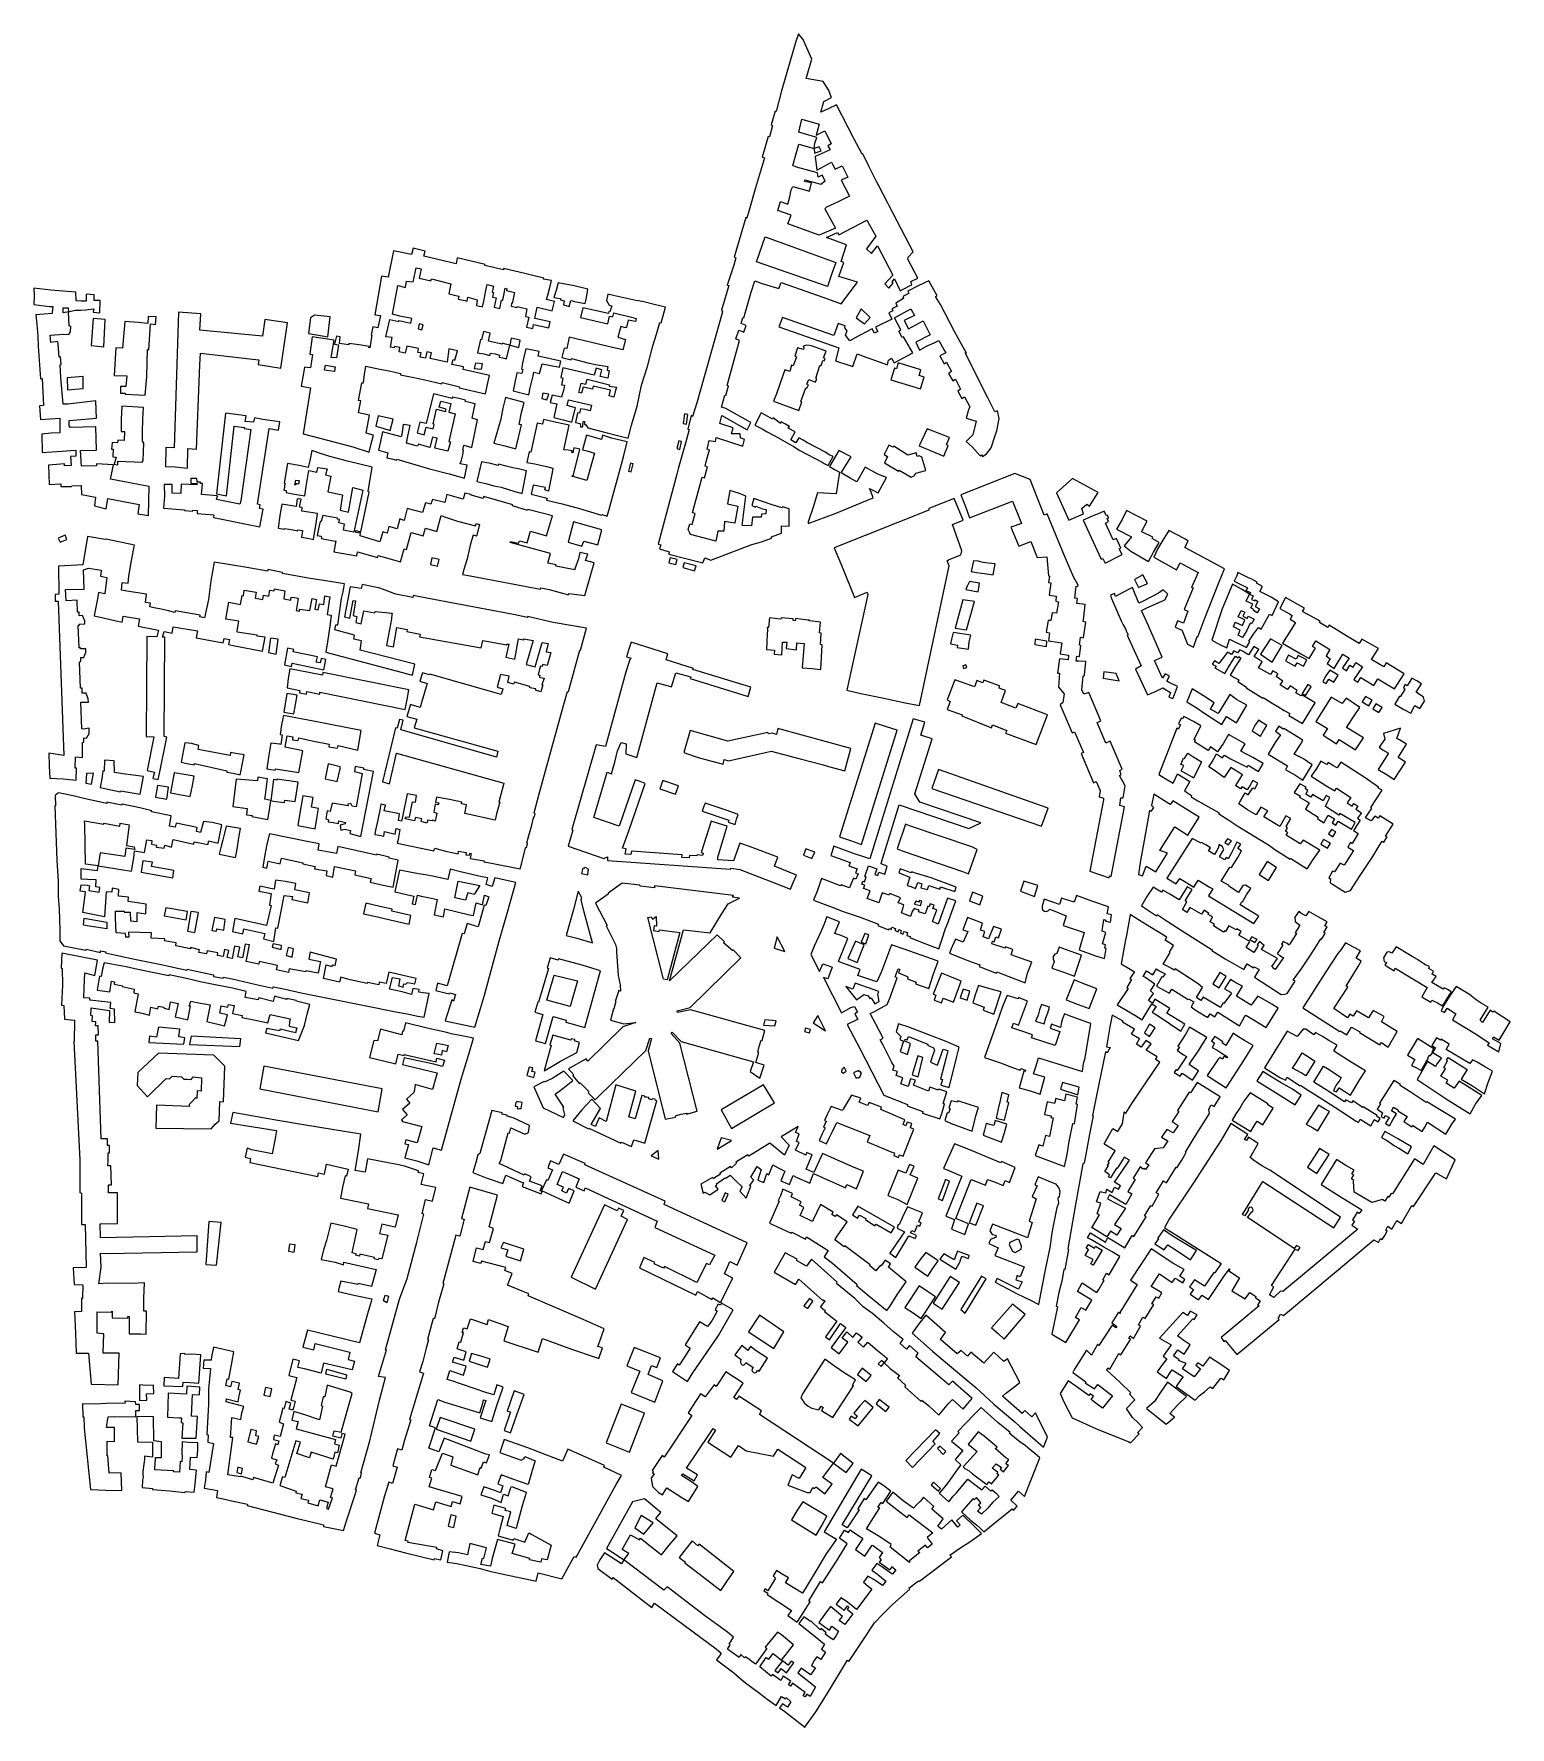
# Model space of a CAD drawing. Extents: x 144 to 1672, y -10 to 1743.
import ezdxf

# ---------------------------------------------------------------- set-up
doc = ezdxf.new("R2010")
doc.units = 0

msp = doc.modelspace()

# ---------------------------------------------------------------- linework, layer by layer
at = {"layer": ''}
for points in [[(838.276555, 1200.699734), (844.685685, 1198.491178), (886.955383, 1214.643858), (896.959371, 1217.43075), (907.171427, 1221.217395), (907.247882, 1222.420776), (917.643569, 1226.257219), (917.747288, 1233.936706), (925.702056, 1233.580387), (925.499635, 1251.404289), (918.635493, 1253.637026), (918.343615, 1252.652285), (908.131002, 1255.572267), (889.207026, 1262.319519), (887.119655, 1254.826651), (890.743142, 1253.37091), (890.998984, 1254.13115), (897.898946, 1251.700816), (901.790098, 1250.708946), (901.484503, 1246.327495), (896.8582, 1245.900782), (896.56525, 1242.824527), (887.568515, 1242.789219), (886.717783, 1233.912683), (876.942992, 1234.418615), (880.810214, 1264.633868), (874.066108, 1267.439315), (864.03713, 1270.409098), (861.814928, 1256.843317), (872.598433, 1254.151551), (869.408351, 1236.776429), (858.748032, 1238.395431), (857.892725, 1228.383329), (851.865665, 1228.425333), (849.856675, 1218.110473), (823.516581, 1224.834587), (822.320477, 1227.429639), (820.992759, 1230.225327), (822.644206, 1236.04301), (825.042763, 1235.45504), (828.353463, 1246.74115), (825.639661, 1247.482952), (827.31133, 1253.815521), (835.689052, 1284.352764), (837.883978, 1283.63318), (841.051044, 1295.038108), (838.604685, 1295.810706), (839.844435, 1300.49902), (843.315178, 1312.540427), (840.733082, 1313.260209), (842.913114, 1322.423449), (849.195016, 1321.195854), (850.147136, 1325.403345), (877.803272, 1316.481275), (879.479174, 1323.28982), (875.408829, 1325.101026), (875.023709, 1329.103643), (866.042986, 1329.15215), (867.786461, 1335.411836), (853.698934, 1339.840575), (855.786797, 1348.291385), (882.2982, 1333.167199), (885.810589, 1340.800034), (860.097306, 1355.593519), (855.635533, 1356.885042), (859.038533, 1369.147008), (860.052294, 1369.020756), (862.803447, 1378.858255), (861.570268, 1379.202152), (874.266982, 1425.831663), (870.260403, 1427.451247), (873.350391, 1436.435399), (878.55414, 1434.305295), (881.048355, 1441.246134), (875.828597, 1443.293423), (877.600084, 1449.690796), (878.84927, 1449.428716), (886.20308, 1475.880227), (890.164611, 1487.62102), (896.701427, 1485.344545), (906.494749, 1482.074531), (915.091008, 1479.522591), (917.205735, 1485.87788), (961.454902, 1470.378409), (979.488783, 1463.644597), (996.328266, 1486.241509), (977.156365, 1492.075832), (982.19307, 1506.706876), (979.375617, 1507.691209), (985.080248, 1524.971229), (964.360455, 1532.335068), (975.758697, 1537.565006), (976.895116, 1535.334205), (1006.036449, 1550.591541), (1015.192236, 1533.859726), (1005.55017, 1520.712862), (1010.804373, 1515.78274), (1017.05514, 1523.914098), (1032.909457, 1493.322567), (1024.594717, 1484.412934), (1028.93121, 1480.105946), (1033.228619, 1485.220774), (1032.215525, 1486.652225), (1034.675727, 1489.533784), (1040.373238, 1477.299098), (1050.190882, 1482.557788), (1052.741898, 1483.503453), (1051.514224, 1486.807996), (1058.708615, 1490.353704), (1048.340936, 1510.03382), (1048.880821, 1512.066186), (1053.948757, 1517.536856), (1029.27811, 1565.220253), (1027.392016, 1568.853429), (1018.41612, 1586.120002), (1016.534014, 1589.742199), (1007.984821, 1606.262154), (1001.764719, 1619.051914), (1001.153864, 1618.729918), (992.628553, 1635.116146), (974.509214, 1669.816014), (965.925599, 1665.866888), (958.499739, 1662.384168), (961.51098, 1673.494792), (969.607653, 1677.472108), (966.294825, 1685.396808), (960.822904, 1693.861459), (943.354028, 1697.085507), (949.263673, 1717.204319), (940.241513, 1737.6451), (935.418791, 1743.358319), (932.664619, 1735.405792), (920.813284, 1694.952647), (917.834282, 1684.447708), (912.031761, 1663.076525), (910.986136, 1663.332513), (906.871631, 1649.050257), (908.352244, 1648.639377), (905.15695, 1636.661706), (903.939709, 1636.948716), (897.786062, 1615.817196), (900.152647, 1615.155401), (890.756757, 1583.902249), (884.194984, 1560.82411), (881.807854, 1552.546086), (880.642703, 1553.225227), (868.539477, 1511.965916), (870.566779, 1511.279349), (868.20004, 1503.852489), (861.515739, 1483.134345), (863.271785, 1482.767231), (855.543262, 1457.260888), (856.747791, 1455.530978), (829.912876, 1361.17106), (825.431284, 1347.147423), (824.038755, 1348.092114), (820.590958, 1334.096886), (822.079563, 1333.698974), (818.328316, 1319.505327), (810.678998, 1292.799501), (809.283198, 1287.361874), (790.1789, 1214.83913), (792.661268, 1214.233154), (791.541557, 1210.125533), (801.518613, 1207.083926), (801.014453, 1204.671357), (836.413892, 1195.531766), (838.276555, 1200.699734), (838.276555, 1200.699734)], [(956.762136, 1535.035176), (924.329597, 1546.561098), (927.715054, 1555.754647), (913.755491, 1560.625365), (916.582138, 1569.803231), (924.116591, 1567.094176), (926.152158, 1574.757697), (927.784242, 1581.74188), (929.354649, 1585.203651), (946.583216, 1580.358203), (948.81484, 1588.956619), (941.575234, 1590.647704), (941.97514, 1592.133313), (958.525419, 1587.795128), (962.809962, 1591.170691), (959.791533, 1597.209287), (955.507629, 1595.082048), (955.284988, 1596.800477), (954.9391, 1599.469928), (933.348328, 1605.168784), (929.357842, 1607.030838), (935.751387, 1628.969507), (951.427543, 1624.63975), (952.348465, 1630.287166), (954.239337, 1635.99196), (935.526288, 1641.47979), (938.602587, 1654.921381), (956.820902, 1649.834944), (953.709655, 1638.294293), (962.453314, 1642.994726), (968.972419, 1629.521279), (965.786188, 1627.444369), (967.979371, 1623.327074), (952.465038, 1616.295114), (954.258022, 1602.320166), (969.521551, 1610.629515), (970.482437, 1608.577423), (973.221852, 1603.296343), (980.531866, 1606.591527), (986.261573, 1594.884697), (979.354846, 1591.885671), (987.923954, 1575.281882), (976.409669, 1569.474243), (964.440509, 1563.965198), (962.639503, 1562.270754), (969.845334, 1549.177138), (973.426046, 1542.143383), (956.762136, 1535.035176), (956.762136, 1535.035176)], [(958.754679, 1622.395802), (956.75298, 1626.313427), (951.427543, 1624.63975), (951.915978, 1619.731026), (958.754679, 1622.395802), (958.754679, 1622.395802)], [(965.380409, 1481.924639), (891.715306, 1507.144359), (900.773206, 1533.101052), (913.355894, 1528.563325), (973.835018, 1506.75506), (969.889547, 1495.191878), (965.380409, 1481.924639), (965.380409, 1481.924639)], [(492.817753, 1318.847082), (495.36885, 1327.717754), (487.562783, 1330.046778), (491.3162, 1348.431435), (479.953827, 1350.896), (482.131605, 1363.42502), (479.956503, 1363.880164), (483.370521, 1382.019519), (484.815328, 1381.834172), (485.708611, 1388.049387), (486.413633, 1392.968479), (487.326956, 1399.345337), (502.049807, 1396.265363), (511.516537, 1394.372549), (523.425587, 1391.618325), (523.121467, 1390.118697), (535.190383, 1387.768525), (548.452659, 1385.256088), (566.228324, 1380.927225), (566.488409, 1382.179407), (584.244074, 1377.76773), (584.036006, 1376.765986), (611.43006, 1370.512303), (613.735052, 1382.049385), (615.570992, 1389.588277), (588.117118, 1395.941776), (588.389848, 1398.499154), (576.560453, 1400.91406), (577.640801, 1406.093401), (579.616264, 1405.505645), (582.175793, 1415.257421), (573.307759, 1417.113004), (571.568351, 1403.238645), (554.147711, 1407.145229), (555.368102, 1412.99107), (550.59884, 1413.989383), (549.310204, 1407.383209), (543.611014, 1408.531679), (544.615128, 1412.937716), (541.07904, 1413.583152), (542.031036, 1417.53918), (529.998128, 1420.055974), (528.098393, 1412.65482), (521.844577, 1414.161808), (522.533447, 1418.723673), (517.165489, 1419.760211), (516.773469, 1418.085006), (512.870218, 1418.823431), (514.779258, 1428.798064), (508.165924, 1429.745435), (512.118645, 1447.616086), (521.541339, 1445.47383), (521.709461, 1446.411732), (534.081505, 1443.631327), (535.129836, 1448.64404), (522.5581, 1451.187056), (514.983246, 1452.94718), (520.426912, 1482.755465), (528.392842, 1480.832489), (529.653459, 1487.282012), (536.554304, 1486.587948), (539.415665, 1501.156239), (544.831423, 1499.93507), (542.71908, 1490.463467), (554.671984, 1487.614427), (555.339555, 1489.561908), (575.230339, 1484.579359), (574.461266, 1479.28411), (573.444731, 1474.004952), (583.717553, 1471.767465), (583.053343, 1468.591617), (589.814074, 1467.089359), (592.308413, 1466.480383), (593.112888, 1470.758794), (602.595178, 1468.076669), (601.873663, 1462.124802), (608.011707, 1460.577962), (609.471737, 1466.725032), (611.572833, 1477.616597), (612.857258, 1483.798681), (619.566072, 1482.241571), (618.069988, 1475.839068), (619.666371, 1475.46405), (618.506401, 1470.684894), (622.349751, 1469.887629), (620.376992, 1460.187441), (626.184006, 1459.145689), (627.796946, 1467.701515), (629.058108, 1467.437431), (630.258274, 1472.765391), (631.654936, 1479.880417), (633.506695, 1479.353595), (633.138585, 1477.601541), (641.379936, 1475.702375), (638.875351, 1464.120497), (638.05724, 1464.379361), (637.808296, 1461.504655), (643.758717, 1459.91201), (644.050597, 1460.89575), (654.155799, 1458.692279), (652.51528, 1450.840956), (655.975353, 1449.855291), (653.683048, 1439.700243), (660.288174, 1438.316814), (661.076541, 1442.316832), (676.888934, 1439.003806), (678.165332, 1445.102076), (662.329124, 1448.676553), (664.6622, 1460.501), (680.246795, 1456.630287), (682.53488, 1466.339295), (674.441208, 1468.233393), (675.744757, 1472.793944), (677.800335, 1480.550257), (679.456635, 1488.042341), (671.29488, 1489.489433), (671.670571, 1490.456168), (661.517469, 1492.649683), (651.895415, 1495.203154), (630.048906, 1500.350349), (629.748938, 1499.162052), (610.656088, 1503.458657), (610.900082, 1504.463377), (581.965645, 1511.303591), (581.056425, 1505.142269), (547.588242, 1513.017599), (548.652769, 1518.476345), (536.264846, 1521.418411), (534.569168, 1514.976098), (515.903116, 1518.709697), (510.444753, 1491.374122), (503.619946, 1492.461301), (496.682278, 1452.543465), (502.50131, 1451.587519), (499.852465, 1438.910064), (494.59231, 1440.011409), (492.815741, 1431.504563), (493.546094, 1431.347525), (492.4052, 1424.859024), (491.647451, 1418.304465), (490.509968, 1418.455726), (490.710188, 1419.717918), (480.504942, 1421.417527), (469.868393, 1422.669317), (469.668148, 1421.362223), (460.085379, 1422.692305), (460.87917, 1429.477349), (457.015825, 1430.19879), (455.05584, 1422.065237), (459.078819, 1421.297812), (456.924571, 1407.959519), (451.49231, 1408.136934), (454.52702, 1426.039988), (443.348014, 1428.032471), (431.961166, 1429.465263), (429.241916, 1411.834463), (432.207334, 1411.396874), (430.020964, 1397.690387), (423.858383, 1398.092697), (422.733595, 1391.877601), (420.483583, 1378.602221), (429.966359, 1376.86606), (422.609659, 1329.343724), (440.987749, 1324.458734), (473.936629, 1315.741457), (490.737729, 1310.136824), (492.817753, 1318.847082), (492.817753, 1318.847082)], [(263.239022, 1274.488423), (259.256078, 1275.495317), (223.232819, 1282.329241), (225.998587, 1297.257816), (208.552427, 1298.118966), (208.535367, 1295.990537), (193.156242, 1295.81285), (192.146681, 1311.85598), (208.595575, 1312.15785), (207.985377, 1336.383233), (181.617561, 1335.721251), (180.425054, 1337.536974), (180.391954, 1343.023231), (208.552773, 1345.326768), (208.337661, 1353.911475), (207.839545, 1363.25071), (178.736298, 1360.073533), (174.12204, 1359.784533), (171.805381, 1387.650986), (170.80232, 1400.808295), (172.123523, 1400.879461), (171.453114, 1408.932541), (169.844467, 1408.746768), (168.865401, 1421.99487), (168.383868, 1424.777154), (161.390403, 1423.887669), (160.755581, 1431.287132), (174.466687, 1432.258974), (179.779262, 1432.193375), (181.708559, 1434.973419), (181.938892, 1440.454549), (180.334685, 1441.138908), (179.523819, 1455.475587), (174.142825, 1454.444573), (174.201431, 1459.741186), (179.138761, 1459.578988), (179.523819, 1455.475587), (186.505713, 1457.150395), (192.249361, 1457.080583), (197.346735, 1457.668693), (205.693419, 1458.79597), (205.268401, 1455.055211), (212.053571, 1454.507886), (212.459312, 1467.326192), (206.005172, 1467.368429), (206.211619, 1472.974303), (198.029643, 1473.902533), (197.726561, 1466.669198), (192.661371, 1466.572018), (187.67627, 1466.97772), (187.289669, 1475.834928), (178.32526, 1476.553012), (161.426196, 1477.911814), (143.745254, 1480.131178), (143.976601, 1472.075331), (143.736423, 1462.980956), (160.068361, 1460.957868), (163.197629, 1460.912351), (162.699517, 1454.75082), (162.619114, 1453.633257), (145.902381, 1452.517273), (146.763545, 1442.847563), (147.719056, 1430.363836), (148.152771, 1419.980874), (150.526292, 1386.275912), (152.170821, 1386.381836), (153.824898, 1358.515722), (149.569884, 1358.249489), (150.759926, 1343.894649), (170.462443, 1345.357349), (170.661779, 1337.141858), (170.698052, 1330.066008), (161.489609, 1329.712515), (151.901763, 1328.938122), (152.354902, 1309.770976), (162.393829, 1310.63295), (173.083244, 1311.271068), (181.824823, 1311.886239), (187.33316, 1312.167794), (187.186244, 1305.903299), (181.781671, 1305.597742), (182.188, 1296.291481), (175.370491, 1296.052509), (175.495324, 1298.18687), (158.706605, 1296.817467), (159.180507, 1286.964343), (159.518577, 1276.874794), (171.736653, 1277.390387), (171.795206, 1274.82785), (177.287425, 1274.811052), (182.763635, 1274.711441), (183.003499, 1275.444746), (192.567076, 1275.594493), (192.941487, 1266.312196), (207.580763, 1263.704235), (206.430511, 1254.557435), (218.578982, 1251.669359), (220.137004, 1262.065273), (252.851769, 1256.026349), (251.362028, 1246.457629), (262.229745, 1244.535146), (263.239022, 1274.488423), (263.239022, 1274.488423)], [(762.258016, 1338.011455), (768.131581, 1357.77906), (770.31615, 1368.004018), (772.888525, 1379.471114), (779.065264, 1398.900287), (784.480625, 1420.262704), (788.142998, 1432.38184), (791.689553, 1444.372311), (793.018503, 1443.983463), (797.465343, 1460.289217), (785.739878, 1463.005415), (773.623565, 1466.329511), (767.038224, 1467.376649), (745.295188, 1471.938038), (737.85209, 1473.774924), (736.475653, 1467.176778), (739.183493, 1462.598205), (741.957086, 1461.699706), (739.950222, 1455.536952), (738.864761, 1455.949625), (738.432615, 1453.861323), (712.195817, 1459.597507), (709.620292, 1449.77489), (737.988104, 1443.228349), (739.608597, 1450.947966), (743.120733, 1450.299551), (744.252465, 1454.502958), (762.558956, 1450.106978), (767.236202, 1448.692609), (766.388365, 1445.472946), (759.100729, 1446.911607), (757.364611, 1439.435527), (756.287036, 1439.656607), (756.09112, 1439.005104), (751.353922, 1440.25885), (748.350685, 1429.212078), (752.812505, 1428.016349), (756.136842, 1426.97687), (753.476984, 1416.150449), (742.609527, 1418.569844), (697.739226, 1429.266966), (695.446078, 1417.466445), (692.616385, 1417.936892), (690.224485, 1408.153098), (699.874625, 1405.873026), (700.218523, 1407.108201), (718.696471, 1402.369864), (725.02214, 1400.871824), (737.893563, 1398.963303), (737.276936, 1395.169752), (739.284417, 1394.749623), (737.983136, 1386.826277), (729.909407, 1388.698413), (731.60529, 1395.544862), (726.002128, 1397.153293), (723.914972, 1390.088513), (691.360645, 1397.637058), (689.152152, 1387.466), (691.407076, 1386.993852), (689.774986, 1380.013657), (692.971834, 1379.432259), (692.41502, 1375.526918), (689.780337, 1367.098341), (680.126206, 1369.379413), (678.270262, 1361.747728), (685.074996, 1360.427062), (682.058036, 1345.976591), (691.684178, 1343.59874), (700.480196, 1341.409912), (704.439304, 1356.186201), (695.643286, 1358.37503), (697.266944, 1364.486094), (720.953218, 1358.748221), (719.696968, 1353.020148), (714.041785, 1354.37016), (709.783218, 1354.963078), (708.599465, 1350.503245), (706.508206, 1351.006241), (704.263926, 1341.100631), (709.248615, 1339.882681), (709.657946, 1336.396942), (712.036904, 1336.509479), (711.994613, 1339.656752), (712.602587, 1342.145106), (714.091192, 1341.746196), (713.451421, 1339.526283), (715.023613, 1338.674303), (717.105403, 1335.274521), (737.363397, 1330.251878), (747.999096, 1327.331675), (758.810625, 1324.809527), (762.258016, 1338.011455), (762.258016, 1338.011455)], [(699.702499, 1467.174681), (703.537862, 1466.372429), (708.937705, 1465.242078), (714.497186, 1464.078714), (715.785595, 1470.250818), (717.358705, 1478.974305), (703.15092, 1482.383297), (686.384543, 1485.636938), (684.476587, 1477.761804), (682.105854, 1470.33894), (688.946631, 1469.255746), (688.870176, 1468.052365), (692.849128, 1467.045479), (691.892994, 1462.79708), (697.927228, 1461.185435), (699.702499, 1467.174681), (699.702499, 1467.174681)], [(1127.323423, 1306.77711), (1129.918693, 1308.399301), (1134.695667, 1314.672407), (1138.521483, 1326.417271), (1140.496349, 1332.467289), (1142.048711, 1339.668058), (1142.917529, 1344.899399), (1141.37291, 1352.842164), (1138.402797, 1351.904695), (1131.321479, 1366.54793), (1107.959423, 1413.107086), (1109.140733, 1412.798142), (1102.624761, 1424.619138), (1097.261268, 1434.390936), (1082.26016, 1463.126014), (1077.21926, 1471.497649), (1078.692477, 1472.233315), (1070.294353, 1487.583706), (1059.039898, 1482.538293), (1048.451781, 1477.035521), (1049.436447, 1474.651128), (1043.34384, 1471.394235), (1044.081286, 1469.495928), (1036.02793, 1464.381024), (1037.411431, 1461.38873), (1032.045545, 1458.676297), (1032.814785, 1456.509549), (1028.742521, 1454.570794), (1031.800589, 1447.985345), (1015.06028, 1439.792495), (1017.488659, 1435.084345), (1013.803663, 1433.335982), (1011.702499, 1437.881315), (999.796886, 1431.761541), (997.173858, 1430.489615), (988.446018, 1425.51276), (983.774968, 1431.236884), (985.521585, 1435.841116), (983.21608, 1438.864816), (983.572477, 1441.130774), (976.285288, 1443.440561), (971.796597, 1431.131255), (918.783842, 1449.811401), (914.91514, 1440.071271), (977.010731, 1418.095529), (973.631182, 1404.850659), (986.349701, 1400.532393), (991.481789, 1398.760559), (996.118729, 1412.176419), (1006.139276, 1408.335515), (1010.173834, 1406.794748), (1027.365882, 1400.760868), (1028.525813, 1405.47417), (1031.652216, 1407.63194), (1034.264018, 1402.566461), (1053.587918, 1412.958273), (1044.116807, 1429.698239), (1042.507938, 1429.079391), (1039.082637, 1435.623118), (1041.318407, 1436.721615), (1034.838836, 1449.472599), (1051.432036, 1458.788118), (1055.212242, 1451.594603), (1044.787944, 1446.427028), (1049.050507, 1438.045812), (1064.413677, 1446.062746), (1071.606864, 1431.643974), (1056.583168, 1424.024014), (1060.442687, 1415.815633), (1068.511645, 1420.221052), (1075.71384, 1423.413515), (1080.592633, 1425.858772), (1086.255409, 1415.944126), (1087.890349, 1412.909794), (1081.682092, 1409.852531), (1085.984653, 1401.628956), (1088.6319, 1403.42874), (1093.61227, 1393.764906), (1090.625647, 1391.763728), (1095.203912, 1384.116774), (1097.771218, 1385.694078), (1103.114447, 1375.322575), (1100.323377, 1373.266413), (1104.434783, 1365.891118), (1107.133833, 1367.523235), (1112.524914, 1357.062896), (1111.186198, 1353.967219), (1108.818958, 1345.548479), (1119.234982, 1342.33104), (1115.639359, 1328.027543), (1108.882445, 1321.395223), (1115.174102, 1315.820948), (1123.463585, 1306.554565), (1124.853034, 1307.389064), (1125.738332, 1305.818976), (1127.323423, 1306.77711), (1127.323423, 1306.77711)], [(1009.565202, 1449.81682), (1000.137914, 1458.589844), (995.151864, 1449.344225), (1003.546683, 1443.140221), (1009.565202, 1449.81682), (1009.565202, 1449.81682)], [(217.582224, 1447.734557), (205.013629, 1448.62014), (203.163092, 1420.495395), (216.198547, 1419.338154), (217.582224, 1447.734557), (217.582224, 1447.734557)], [(260.571341, 1388.163114), (261.344298, 1416.512934), (262.597475, 1416.25085), (264.638974, 1443.165094), (269.695675, 1442.281381), (270.3863, 1450.243952), (262.176114, 1450.653307), (261.605627, 1443.45703), (251.555673, 1444.42314), (237.789687, 1445.389166), (235.516445, 1418.012036), (228.695184, 1418.23308), (226.928272, 1389.723116), (240.107731, 1389.167511), (239.044423, 1378.333285), (233.468375, 1378.32917), (233.349096, 1371.471932), (238.342242, 1371.18198), (238.261992, 1370.361778), (258.813379, 1369.287487), (260.571341, 1388.163114), (260.571341, 1388.163114)], [(303.006074, 1313.865519), (311.950673, 1313.423854), (315.651721, 1400.711822), (316.152751, 1412.557168), (358.192254, 1407.968345), (366.948988, 1407.012882), (376.687561, 1405.950146), (376.062322, 1400.941205), (399.294503, 1397.037609), (406.247848, 1444.130062), (382.843834, 1447.635599), (380.436116, 1430.393806), (315.490541, 1436.56304), (316.517044, 1453.456289), (293.619042, 1455.203343), (289.096246, 1314.551217), (280.31927, 1314.955874), (279.930084, 1295.519736), (290.044168, 1295.059511), (302.652365, 1293.556235), (303.006074, 1313.865519), (303.006074, 1313.865519)], [(450.619936, 1450.396776), (434.323781, 1452.150407), (430.219056, 1449.189868), (427.959531, 1432.934884), (438.324417, 1431.202261), (447.87917, 1429.725509), (450.619936, 1450.396776), (450.619936, 1450.396776)], [(546.717553, 1441.963403), (542.734611, 1442.971289), (541.690272, 1437.958575), (545.401781, 1436.92089), (546.717553, 1441.963403), (546.717553, 1441.963403)], [(636.454439, 1421.131912), (645.74121, 1418.565639), (647.090168, 1426.055886), (637.918908, 1428.149114), (636.454439, 1421.131912), (632.140244, 1422.208822), (628.580349, 1423.129677), (628.384296, 1422.20975), (623.55118, 1423.223064), (617.584527, 1424.30082), (614.439755, 1425.244415), (616.196154, 1433.344146), (609.052373, 1435.101052), (607.211996, 1426.695022), (605.998705, 1426.903199), (602.954164, 1413.159231), (609.595302, 1411.944421), (615.916978, 1410.448377), (616.504954, 1412.85292), (621.182421, 1411.873615), (625.895677, 1410.626864), (625.427563, 1408.45476), (629.243106, 1407.91795), (633.138248, 1406.929068), (636.454439, 1421.131912), (636.454439, 1421.131912)], [(938.740162, 1362.314748), (937.570916, 1362.797315), (942.75897, 1376.784667), (943.944218, 1376.371944), (945.478773, 1379.968445), (944.078196, 1380.785413), (945.952585, 1385.478389), (952.916214, 1382.669838), (954.315158, 1386.456004), (953.397312, 1386.819695), (957.511286, 1400.060198), (958.900292, 1400.030549), (960.603234, 1405.083842), (961.944122, 1404.621146), (962.755723, 1407.23812), (961.303128, 1407.802655), (963.821343, 1414.849253), (948.588842, 1420.388194), (943.891152, 1420.848617), (939.951128, 1419.932603), (940.916272, 1418.396401), (940.416326, 1416.411912), (934.422088, 1418.189178), (931.440156, 1409.75878), (933.359659, 1409.015389), (929.63088, 1399.714243), (928.214148, 1400.162012), (926.219152, 1393.784706), (921.115022, 1395.591453), (918.988503, 1389.594401), (912.508683, 1370.668301), (909.343569, 1363.068217), (935.554375, 1353.317671), (938.740162, 1362.314748), (938.740162, 1362.314748)], [(657.650222, 1376.83199), (660.69812, 1389.343601), (661.266882, 1393.199042), (667.237306, 1391.688211), (670.036471, 1401.738227), (687.804555, 1398.194691), (689.096962, 1404.375774), (665.677914, 1409.713369), (666.742026, 1414.36884), (652.9411, 1417.256744), (650.889104, 1408.70713), (649.500868, 1402.460235), (648.587519, 1396.027497), (649.832707, 1395.750451), (648.784817, 1391.590906), (643.827922, 1392.525451), (641.259304, 1380.610317), (639.878651, 1373.583092), (656.177731, 1369.737956), (657.650222, 1376.83199), (657.650222, 1376.83199)], [(1065.341793, 1387.746301), (1060.129884, 1389.53414), (1061.789322, 1395.37776), (1038.638781, 1402.839633), (1036.607864, 1396.462345), (1034.632401, 1397.050098), (1031.030072, 1385.246251), (1061.691439, 1375.690018), (1065.341793, 1387.746301), (1065.341793, 1387.746301)], [(194.678367, 1376.06403), (194.92828, 1388.5651), (178.151585, 1387.279509), (178.62418, 1374.88783), (194.678367, 1376.06403), (194.678367, 1376.06403)], [(454.945449, 1393.651213), (444.612423, 1395.24811), (445.572926, 1400.223948), (455.686334, 1398.457529), (454.945449, 1393.651213), (454.945449, 1393.651213)], [(608.205018, 1401.70908), (600.769355, 1402.480251), (599.613, 1396.966667), (607.136465, 1396.178487), (608.205018, 1401.70908), (608.205018, 1401.70908)], [(743.968256, 1367.268132), (739.251054, 1368.600699), (740.619062, 1374.324724), (722.819359, 1378.484952), (722.095389, 1375.524671), (712.237623, 1377.666144), (710.809403, 1371.279571), (707.907968, 1371.949625), (710.375697, 1381.716419), (715.14496, 1380.718108), (716.524541, 1385.659804), (739.687944, 1379.941162), (739.208218, 1378.473555), (746.863314, 1377.513681), (745.603697, 1373.003994), (743.968256, 1367.268132), (743.968256, 1367.268132)], [(590.940761, 1290.356669), (592.416797, 1296.581567), (585.141176, 1298.103048), (586.328623, 1301.97813), (587.644617, 1307.449724), (588.63705, 1312.427543), (587.631304, 1312.619649), (588.815268, 1317.481617), (597.188096, 1315.102411), (603.134022, 1343.633194), (597.371236, 1345.304573), (600.588102, 1360.398561), (590.239447, 1362.651056), (590.483645, 1364.053922), (583.802908, 1365.886429), (576.882314, 1366.990623), (576.59029, 1365.727481), (557.525753, 1370.766485), (549.918108, 1339.75488), (543.444817, 1341.370746), (540.505379, 1330.219164), (547.780777, 1328.261617), (549.752553, 1336.042922), (557.231581, 1334.21699), (558.140092, 1338.996275), (556.93893, 1339.508796), (560.399391, 1354.82618), (569.750072, 1352.347683), (570.605489, 1354.783022), (563.465922, 1356.973998), (565.025775, 1363.186876), (575.4182, 1360.668928), (573.326034, 1351.625391), (580.006769, 1349.791884), (573.46218, 1321.371178), (574.930846, 1321.011194), (572.227529, 1311.074884), (558.802064, 1314.488473), (561.365811, 1324.676315), (556.261302, 1325.743653), (553.733224, 1315.058858), (541.756721, 1318.604419), (540.865517, 1316.437523), (529.343723, 1319.369166), (530.98003, 1326.782433), (533.448395, 1337.774599), (526.200577, 1339.029639), (524.506739, 1328.397301), (524.086381, 1325.953756), (504.806503, 1331.379048), (502.522122, 1321.124205), (500.406092, 1312.249319), (510.195649, 1309.418351), (509.251132, 1304.478425), (514.263846, 1303.430094), (519.044904, 1302.082521), (519.336787, 1303.066263), (553.378673, 1293.071172), (573.50088, 1287.903896), (589.667904, 1283.390255), (590.940761, 1290.356669), (590.940761, 1290.356669)], [(676.71004, 1370.37304), (670.731411, 1371.449804), (669.42721, 1365.618974), (674.814946, 1364.230184), (676.71004, 1370.37304), (676.71004, 1370.37304)], [(230.630465, 1300.761916), (255.692332, 1299.9657), (256.994389, 1301.609507), (257.626353, 1319.688427), (256.286224, 1321.623968), (256.17518, 1330.772415), (256.377549, 1343.970018), (257.34996, 1356.569507), (234.63127, 1357.746697), (234.077649, 1344.540293), (234.274601, 1331.690736), (237.68322, 1331.547287), (237.103771, 1322.448092), (230.589878, 1322.72785), (230.464731, 1319.981802), (224.669328, 1320.320064), (224.242601, 1313.258423), (225.803224, 1313.193756), (225.451876, 1305.243978), (229.055988, 1304.9268), (226.76519, 1297.733401), (230.584725, 1297.196583), (230.630465, 1300.761916), (230.630465, 1300.761916)], [(381.030501, 1251.120812), (377.27097, 1251.921034), (378.051226, 1255.661615), (375.141781, 1256.28278), (387.32001, 1334.587657), (396.926629, 1333.059984), (398.351944, 1341.546058), (388.094649, 1342.934365), (380.790958, 1344.201411), (372.082425, 1345.752571), (371.213922, 1341.159864), (362.53701, 1342.105307), (363.661555, 1347.844425), (342.26093, 1350.750221), (332.754228, 1267.133361), (343.130866, 1264.963665), (350.971304, 1337.251671), (361.667613, 1335.774327), (361.527391, 1334.762569), (368.348214, 1333.683367), (357.832785, 1259.974784), (356.8849, 1256.255245), (332.894948, 1261.357669), (333.79888, 1264.985427), (317.135272, 1266.290215), (318.334679, 1277.892728), (316.239172, 1277.894804), (316.315629, 1279.099184), (315.617116, 1279.079585), (312.679371, 1278.999271), (312.41395, 1282.901044), (306.111421, 1282.824457), (306.336264, 1277.634465), (312.634882, 1277.865724), (312.574262, 1276.406882), (296.309485, 1277.106764), (295.965278, 1267.512507), (286.824912, 1267.596038), (286.961278, 1276.629605), (278.750862, 1276.603892), (278.836431, 1264.483826), (277.956022, 1252.269461), (299.792393, 1250.666643), (299.803962, 1249.880321), (308.061956, 1249.286339), (308.353838, 1250.271078), (312.859894, 1249.716944), (312.770461, 1246.56275), (329.905146, 1245.420369), (329.524397, 1242.385072), (377.752148, 1232.909535), (381.030501, 1251.120812), (381.030501, 1251.120812)], [(648.653731, 1338.361088), (646.099531, 1338.995042), (648.536539, 1351.115806), (651.184308, 1361.70674), (631.812413, 1366.717958), (629.192401, 1355.77177), (627.067052, 1344.284489), (619.921713, 1319.671924), (631.152118, 1316.713493), (642.60194, 1313.535417), (648.653731, 1338.361088), (648.653731, 1338.361088)], [(971.097681, 1305.558816), (967.147152, 1307.513651), (962.518553, 1310.398842), (944.765419, 1319.77485), (940.01301, 1322.509427), (935.547821, 1324.924541), (932.683411, 1319.953667), (927.49208, 1322.956892), (931.894906, 1331.265822), (924.740174, 1335.028427), (925.894605, 1336.792054), (921.704775, 1339.109237), (917.287499, 1341.555259), (916.504324, 1339.889233), (909.215014, 1345.861172), (908.511695, 1344.249986), (903.651629, 1347.202152), (896.560711, 1350.867932), (890.239737, 1338.156427), (897.546082, 1334.274998), (902.86517, 1331.331577), (913.982222, 1325.259888), (925.286675, 1318.799934), (930.350335, 1315.906539), (934.911132, 1313.123166), (936.614938, 1312.071545), (959.850795, 1299.719104), (961.845856, 1298.432836), (965.880196, 1296.456004), (971.097681, 1305.558816), (971.097681, 1305.558816)], [(515.566058, 1344.241936), (507.671964, 1346.154898), (500.280741, 1347.96582), (497.808385, 1336.973657), (504.816337, 1334.985311), (512.542585, 1332.672293), (515.566058, 1344.241936), (515.566058, 1344.241936)], [(738.86288, 1249.867415), (753.955092, 1305.460497), (758.046246, 1320.881339), (741.846936, 1324.705465), (732.408809, 1327.897471), (731.260882, 1323.253018), (715.724479, 1327.712441), (711.517813, 1312.760655), (716.143266, 1311.531912), (723.949379, 1309.289706), (716.29519, 1280.883529), (700.714819, 1285.224231), (702.535747, 1286.844822), (709.035453, 1313.383595), (702.725567, 1314.528383), (701.597419, 1309.534669), (700.739351, 1309.712726), (701.119473, 1311.537621), (696.713363, 1312.40303), (692.37087, 1312.787437), (697.804294, 1338.221124), (684.606006, 1340.982986), (671.196296, 1343.984445), (670.227896, 1339.167269), (664.624421, 1340.16501), (658.043192, 1310.329351), (656.366964, 1310.680461), (654.14605, 1299.639269), (662.379605, 1298.091355), (674.516106, 1295.204305), (681.013324, 1293.542527), (680.129012, 1289.249186), (677.515419, 1275.252531), (676.439, 1269.947455), (672.699595, 1271.07496), (673.375373, 1273.461497), (660.743807, 1276.102329), (658.607553, 1266.702577), (674.942425, 1262.587), (674.53026, 1260.547585), (690.541906, 1256.58884), (708.477038, 1251.86774), (731.344539, 1245.086525), (731.763904, 1245.603201), (737.091691, 1244.056778), (738.86288, 1249.867415), (738.86288, 1249.867415)], [(820.618735, 1349.355162), (817.154443, 1349.90576), (815.88411, 1340.059521), (819.380196, 1339.240481), (820.618735, 1349.355162), (820.618735, 1349.355162)], [(1090.344034, 1317.200716), (1088.49232, 1317.815347), (1091.549633, 1325.361605), (1068.344054, 1334.484942), (1060.080671, 1316.740215), (1085.732166, 1305.973148), (1090.344034, 1317.200716), (1090.344034, 1317.200716)], [(814.261864, 1321.124944), (811.284657, 1321.922762), (809.376699, 1314.040639), (812.289966, 1313.092176), (814.261864, 1321.124944), (814.261864, 1321.124944)], [(1055.398918, 1285.941635), (1056.589577, 1288.301964), (1067.096469, 1291.062661), (1062.81688, 1305.181591), (1060.187112, 1306.341453), (1058.290801, 1305.606998), (1057.035545, 1309.61106), (1048.520569, 1307.216557), (1034.124098, 1316.323417), (1033.109713, 1315.229283), (1028.768118, 1317.370918), (1023.80185, 1307.791), (1027.500944, 1305.88519), (1024.416048, 1299.043437), (1038.852743, 1290.538265), (1039.479866, 1291.451984), (1051.77392, 1284.442706), (1055.398918, 1285.941635), (1055.398918, 1285.941635)], [(723.691579, 1195.730241), (714.911519, 1197.914074), (717.369701, 1204.625425), (709.080312, 1206.271158), (707.488451, 1199.902627), (703.906745, 1189.43091), (703.638739, 1188.301467), (684.166477, 1192.204112), (684.594186, 1193.421283), (675.802046, 1195.397567), (678.473475, 1205.4257), (636.832537, 1216.738862), (637.160415, 1217.868273), (645.557381, 1215.851277), (646.412801, 1218.286619), (654.29089, 1216.291844), (657.937314, 1228.427958), (674.263858, 1223.639828), (680.513122, 1244.373178), (654.927339, 1250.942249), (654.619497, 1249.964503), (639.302781, 1254.739144), (639.570697, 1255.692962), (609.447621, 1264.167287), (608.863862, 1262.2018), (596.436371, 1265.840393), (596.600351, 1266.486922), (589.955176, 1267.61592), (588.251701, 1261.537824), (571.071046, 1266.434168), (569.15493, 1258.227742), (556.272064, 1261.182038), (554.533248, 1256.236533), (549.205421, 1257.70313), (546.086988, 1247.757054), (530.235072, 1251.853429), (526.931801, 1239.506593), (522.462204, 1241.109457), (519.802599, 1230.797926), (511.302034, 1233.160237), (509.478515, 1226.500451), (504.95292, 1227.872838), (502.037707, 1217.258088), (481.445042, 1223.476359), (481.921437, 1226.225223), (476.872735, 1227.150838), (477.185016, 1228.999714), (482.101904, 1227.884573), (490.89609, 1268.752451), (489.842707, 1269.448501), (493.950797, 1294.504679), (468.540583, 1300.949942), (450.166487, 1305.84391), (440.528709, 1308.876373), (431.577489, 1311.967355), (429.316747, 1301.116778), (427.840485, 1294.460806), (418.485545, 1296.417429), (406.448391, 1298.444283), (403.001339, 1278.169519), (403.687813, 1278.064391), (403.1071, 1274.262838), (402.610481, 1270.9941), (404.969216, 1270.588754), (404.752493, 1268.28181), (413.600753, 1266.779475), (424.26107, 1265.159457), (425.64702, 1274.716259), (428.525431, 1291.382054), (436.746821, 1289.462934), (437.739258, 1294.445742), (447.206122, 1292.807379), (445.67426, 1286.698263), (451.293437, 1285.186611), (447.892407, 1269.027998), (463.389567, 1265.874778), (460.831024, 1250.282517), (469.279783, 1248.080886), (474.078621, 1273.577764), (484.127727, 1270.945235), (474.976976, 1227.499068), (464.28091, 1229.460369), (465.293862, 1235.526846), (459.47106, 1236.917862), (459.975815, 1240.484956), (457.94432, 1240.779371), (458.088541, 1241.811086), (442.858601, 1244.560034), (441.190954, 1238.303303), (439.993619, 1238.496507), (438.685383, 1232.590838), (437.136254, 1223.950156), (441.147226, 1223.110888), (441.425387, 1220.70091), (455.633631, 1218.166028), (456.499856, 1218.324243), (454.318721, 1207.040551), (477.89796, 1202.719673), (478.618623, 1207.00412), (499.399138, 1201.279693), (500.066713, 1203.231166), (523.429232, 1196.607339), (527.168116, 1210.009693), (529.498789, 1209.363876), (534.353385, 1226.858882), (546.609431, 1223.581601), (549.044286, 1231.501373), (560.925008, 1227.973822), (565.363996, 1244.501114), (568.963713, 1243.400621), (582.364611, 1238.772647), (600.754635, 1233.795856), (601.614042, 1236.226205), (605.17786, 1235.170635), (602.002587, 1223.347609), (598.474705, 1224.433096), (595.787779, 1215.323004), (592.183485, 1199.732271), (588.908862, 1188.765459), (587.373455, 1183.519493), (595.339615, 1182.028591), (668.200483, 1168.448231), (668.508413, 1169.597609), (677.256781, 1167.877798), (697.203176, 1162.315467), (697.59909, 1163.799084), (714.222349, 1161.62919), (723.691579, 1195.730241), (723.691579, 1195.730241)], [(653.606641, 1290.761577), (646.77429, 1292.712906), (639.718088, 1294.020732), (632.666092, 1295.748653), (624.835992, 1297.919028), (624.479892, 1296.238812), (616.382345, 1298.369409), (607.091222, 1300.235188), (602.135357, 1279.843447), (611.542092, 1277.702199), (620.062689, 1275.484571), (627.617771, 1274.078699), (634.964785, 1271.671082), (641.781128, 1269.63594), (649.196168, 1267.562571), (653.606641, 1290.761577), (653.606641, 1290.761577)], [(764.269244, 1298.180804), (761.256026, 1298.811), (759.144214, 1290.363194), (762.153439, 1289.732998), (764.269244, 1298.180804), (764.269244, 1298.180804)], [(973.18296, 1246.585154), (1012.698621, 1262.882954), (1010.386683, 1268.940158), (1008.931673, 1272.587086), (1017.862192, 1268.026281), (1026.31219, 1283.842048), (1017.409166, 1287.5337), (1004.440629, 1294.68103), (995.799419, 1279.602782), (988.792375, 1283.379281), (979.463092, 1288.680702), (989.813401, 1305.245886), (977.112134, 1312.079752), (967.312495, 1295.2289), (973.094453, 1292.01582), (977.815066, 1289.5427), (974.255222, 1267.172477), (954.893148, 1268.000635), (950.335365, 1253.281523), (945.234489, 1238.058766), (945.201625, 1236.236689), (973.18296, 1246.585154), (973.18296, 1246.585154)], [(414.839048, 1276.390235), (413.992908, 1276.481477), (415.081092, 1281.367443), (418.25794, 1280.703231), (417.701232, 1277.010433), (414.999347, 1277.639477), (414.839048, 1276.390235), (414.839048, 1276.390235)], [(1257.309936, 871.474295), (1259.081765, 870.737966), (1272.673535, 942.791659), (1267.984381, 944.357704), (1268.866603, 952.389048), (1271.417078, 952.268002), (1273.478954, 964.563605), (1267.760787, 975.46817), (1269.457499, 976.14585), (1267.962924, 980.491305), (1270.398421, 981.885072), (1257.995872, 1010.949154), (1253.308884, 1008.93886), (1244.331092, 1030.368543), (1248.439156, 1032.059814), (1235.85719, 1061.503172), (1230.515625, 1059.533128), (1228.705811, 1064.038401), (1229.926551, 1078.406988), (1231.471685, 1079.274337), (1232.784062, 1093.313583), (1225.571815, 1093.89503), (1222.861601, 1093.856501), (1223.44303, 1099.078014), (1226.232797, 1098.578655), (1227.53191, 1110.097307), (1226.099094, 1110.317569), (1227.197066, 1118.7669), (1230.405852, 1118.107671), (1232.585447, 1134.249962), (1229.855545, 1134.730331), (1230.516567, 1139.492786), (1231.999958, 1152.327523), (1223.49085, 1153.607138), (1224.187916, 1158.609062), (1221.218547, 1159.129467), (1222.881322, 1171.505094), (1224.613413, 1171.125022), (1224.753888, 1172.639702), (1219.856805, 1181.27171), (1210.639685, 1203.000862), (1192.644541, 1246.51781), (1189.75395, 1244.984577), (1175.084334, 1281.961832), (1159.201589, 1288.228537), (1103.365908, 1266.054675), (1108.145463, 1253.95516), (1112.382326, 1242.134325), (1156.955701, 1259.530199), (1166.03233, 1236.267411), (1155.12984, 1232.645758), (1163.389986, 1212.830996), (1175.849831, 1217.806948), (1182.45919, 1201.261024), (1192.402174, 1201.833704), (1194.008563, 1181.982425), (1195.182008, 1181.902994), (1193.94523, 1175.206978), (1196.35597, 1175.026132), (1194.732763, 1161.972936), (1202.108515, 1161.112004), (1201.626914, 1155.970269), (1204.596234, 1155.351076), (1202.538571, 1143.493541), (1197.852809, 1143.874126), (1196.515581, 1135.882934), (1193.705685, 1136.044028), (1191.803443, 1123.708437), (1195.211823, 1123.08902), (1194.153793, 1114.698541), (1207.843443, 1112.718772), (1206.261036, 1101.39884), (1214.873914, 1100.099213), (1214.372529, 1095.295762), (1205.344357, 1096.237369), (1203.281236, 1081.509984), (1205.576246, 1081.36911), (1204.371479, 1067.020473), (1210.34702, 1059.882706), (1209.025349, 1051.094213), (1206.313864, 1048.564024), (1218.576809, 1019.698591), (1221.028076, 1020.71416), (1230.424908, 999.164517), (1228.053469, 998.149906), (1240.814635, 967.889203), (1243.485597, 969.222978), (1247.464286, 959.87397), (1246.606787, 953.357369), (1250.988755, 952.098822), (1250.947872, 950.205898), (1236.880174, 876.311393), (1256.945719, 869.525657), (1257.309936, 871.474295), (1257.309936, 871.474295)], [(1230.439489, 1246.434633), (1228.741934, 1251.91276), (1233.769501, 1256.488379), (1236.534479, 1254.348549), (1245.506547, 1268.605397), (1219.066583, 1282.98711), (1202.474465, 1267.983764), (1215.152831, 1239.746794), (1230.439489, 1246.434633), (1230.439489, 1246.434633)], [(434.788713, 1230.6051), (435.821481, 1236.397154), (437.359487, 1246.697285), (420.967938, 1249.254245), (421.484747, 1252.977998), (418.822677, 1253.412437), (420.359573, 1261.548207), (416.272593, 1262.053229), (415.290545, 1253.990018), (400.555367, 1256.396449), (398.310142, 1244.672732), (396.5512, 1231.637579), (403.35597, 1230.38875), (403.344401, 1231.17507), (407.666759, 1230.440419), (412.025036, 1229.698764), (416.742511, 1228.896056), (416.966549, 1229.902782), (421.987334, 1229.019092), (420.794296, 1222.040663), (427.064407, 1221.165309), (433.230483, 1219.789084), (434.788713, 1230.6051), (434.788713, 1230.6051)], [(1091.353904, 1192.398699), (1089.301084, 1197.821128), (1090.498924, 1198.617806), (1103.373952, 1203.733245), (1104.513645, 1207.897736), (1094.840423, 1235.306948), (1105.747383, 1239.865587), (1096.3311, 1262.371176), (1070.058088, 1251.980912), (1070.376537, 1250.287379), (972.298733, 1211.254331), (981.196609, 1189.704952), (993.419026, 1159.703978), (1006.473896, 1165.257381), (1007.151158, 1162.746415), (985.339174, 1063.843541), (999.906218, 1060.448343), (1023.600896, 1055.473852), (1045.778856, 1050.55901), (1060.645579, 1047.781339), (1091.353904, 1192.398699), (1091.353904, 1192.398699)], [(1270.360308, 1204.204704), (1267.369755, 1210.137521), (1268.966691, 1210.839199), (1264.497341, 1220.744257), (1261.171799, 1219.436762), (1252.934304, 1236.721932), (1256.080515, 1238.586325), (1254.912435, 1241.355988), (1256.461485, 1242.077649), (1254.962152, 1244.917329), (1253.652743, 1244.493908), (1251.767216, 1249.243693), (1247.818763, 1247.456545), (1238.576623, 1243.649435), (1230.112831, 1239.871866), (1248.464731, 1199.313397), (1250.345172, 1200.232465), (1252.801397, 1195.329714), (1270.360308, 1204.204704), (1270.360308, 1204.204704)], [(1302.748172, 1206.701776), (1308.780314, 1216.607459), (1301.521938, 1220.650509), (1302.001661, 1222.11712), (1290.62092, 1227.719936), (1291.084613, 1229.05783), (1296.37033, 1238.91899), (1275.009655, 1249.74472), (1270.223212, 1240.558858), (1264.546236, 1230.510301), (1280.148711, 1222.532413), (1272.268759, 1213.076712), (1279.490457, 1207.558842), (1297.542447, 1197.163882), (1302.748172, 1206.701776), (1302.748172, 1206.701776)], [(712.98999, 1218.058886), (727.477026, 1214.333425), (731.688004, 1229.910874), (702.438912, 1238.117315), (696.844138, 1217.168092), (711.139335, 1212.959764), (712.98999, 1218.058886), (712.98999, 1218.058886)], [(1348.15409, 1119.199064), (1348.856429, 1118.895355), (1355.983134, 1138.393926), (1369.943615, 1174.361704), (1376.377467, 1189.298401), (1335.300862, 1211.502828), (1338.648968, 1217.918365), (1335.113791, 1220.351958), (1318.725339, 1228.99981), (1312.605459, 1219.23487), (1307.447992, 1210.401441), (1303.008866, 1201.332152), (1326.468024, 1188.504637), (1330.395328, 1195.775046), (1337.86505, 1191.33973), (1348.922343, 1185.458677), (1342.07321, 1170.187908), (1343.789258, 1169.654174), (1334.589539, 1147.30677), (1338.416523, 1145.712229), (1333.77999, 1133.070693), (1327.758182, 1135.586383), (1325.2762, 1129.137473), (1331.329823, 1126.391259), (1332.088034, 1126.071557), (1337.991922, 1111.488786), (1344.324639, 1108.142716), (1348.15409, 1119.199064), (1348.15409, 1119.199064)], [(187.778389, 982.928138), (186.417349, 983.015653), (186.754667, 994.724393), (194.182339, 993.923277), (193.970831, 1009.507), (195.591497, 1009.775587), (195.390276, 1014.325942), (198.180192, 1014.12194), (200.816956, 1018.800557), (200.907583, 1024.271786), (194.983884, 1023.512469), (193.451244, 1023.659944), (192.507453, 1051.166493), (193.876685, 1051.4871), (200.398637, 1051.345042), (199.785679, 1054.697174), (197.721202, 1060.706363), (193.853487, 1060.703365), (193.84019, 1065.886265), (191.988088, 1065.752507), (190.856675, 1093.211253), (192.441332, 1093.313217), (192.347697, 1097.509273), (195.45712, 1097.674315), (197.611238, 1102.97784), (197.405545, 1106.595196), (192.148819, 1106.61187), (192.125377, 1107.598768), (190.556729, 1107.579619), (189.506986, 1130.861267), (190.828192, 1130.933433), (190.792934, 1132.224683), (196.345182, 1132.507213), (196.63814, 1135.583471), (194.082365, 1140.911371), (190.561769, 1140.63877), (190.452016, 1144.537473), (188.919375, 1144.684948), (188.550555, 1157.073589), (177.00295, 1156.391008), (176.573799, 1167.884597), (195.653236, 1168.516401), (195.260324, 1188.38203), (200.298445, 1190.165609), (213.648813, 1188.185966), (213.492617, 1187.158249), (212.727507, 1181.82707), (219.272821, 1180.546439), (217.024846, 1163.498134), (210.746976, 1164.809561), (209.558134, 1158.233267), (207.316721, 1146.178259), (206.068523, 1140.610834), (234.975282, 1134.222617), (236.06007, 1140.259122), (253.066334, 1137.75472), (251.681407, 1130.200623), (272.793934, 1125.876006), (270.950306, 1118.93084), (260.668515, 1119.274403), (260.008533, 1015.697683), (267.939459, 1015.536938), (261.100018, 980.439661), (268.51129, 978.789375), (266.979196, 972.239199), (272.518777, 971.168637), (273.695587, 977.635176), (281.42627, 1014.971199), (278.54888, 1015.833834), (279.408048, 1118.672036), (277.061104, 1118.72613), (278.5329, 1124.449106), (286.898074, 1122.700541), (288.102862, 1129.238908), (313.015473, 1125.353395), (311.626549, 1117.784331), (339.675914, 1112.881385), (340.576178, 1117.138798), (346.135791, 1116.219902), (345.155236, 1111.062459), (351.676559, 1109.699022), (380.376194, 1104.137156), (383.041916, 1118.573846), (374.903962, 1119.751515), (375.028222, 1120.771265), (354.134627, 1123.936245), (354.294922, 1125.176505), (355.800914, 1135.309016), (342.582216, 1137.199774), (345.616825, 1154.883315), (357.765541, 1152.464239), (359.526511, 1161.671601), (360.576178, 1161.507411), (361.600918, 1167.210661), (373.765793, 1165.160788), (372.824585, 1158.899691), (380.663122, 1157.608421), (381.519555, 1162.012541), (387.071146, 1161.021804), (388.144096, 1167.329734), (392.326757, 1166.601142), (392.731, 1168.757311), (403.646505, 1166.614283), (402.420819, 1158.241856), (409.652633, 1156.904998), (410.169222, 1160.197675), (413.110635, 1159.647339), (417.41304, 1158.923675), (416.888916, 1156.502134), (415.29911, 1146.375655), (418.831204, 1145.724231), (418.860082, 1147.548307), (429.580403, 1146.17972), (431.726172, 1158.545116), (436.148252, 1157.684683), (434.762076, 1147.690814), (438.190361, 1146.973585), (439.362952, 1153.004058), (443.952803, 1152.394002), (444.803643, 1161.454148), (450.00003, 1160.527459), (447.451982, 1142.057353), (451.502954, 1141.385706), (450.408661, 1132.374581), (447.812591, 1113.66501), (445.983144, 1103.238295), (535.722503, 1079.255499), (538.119298, 1090.780569), (481.46405, 1105.061124), (482.985831, 1114.855353), (474.96792, 1116.617704), (475.50096, 1120.857343), (455.334972, 1126.291082), (456.351509, 1131.568249), (458.347198, 1131.500367), (462.168956, 1158.593339), (463.844904, 1165.469738), (465.150403, 1173.815182), (441.502998, 1177.538377), (429.797014, 1179.339545), (401.137208, 1184.723764), (401.265397, 1185.623768), (385.78819, 1188.771994), (385.531789, 1186.926082), (364.367168, 1190.847579), (330.322854, 1196.134788), (326.872441, 1177.097365), (324.371787, 1157.667295), (320.414517, 1138.743888), (315.425615, 1139.533766), (315.737894, 1141.372665), (290.087198, 1145.900182), (289.76697, 1144.13014), (283.197966, 1145.911706), (275.343639, 1147.542261), (266.383799, 1149.401894), (263.801609, 1149.938078), (264.585868, 1153.700609), (259.125958, 1154.454808), (260.379699, 1163.04575), (239.9252, 1166.274377), (234.281813, 1167.279134), (235.235844, 1175.186695), (241.474172, 1174.598738), (242.168339, 1181.688186), (244.871006, 1198.092635), (247.74102, 1213.930211), (218.642657, 1220.273619), (217.560785, 1219.902972), (199.345429, 1223.0127), (194.265176, 1193.654243), (169.23805, 1192.172327), (169.746022, 1163.21313), (165.754423, 1162.91383), (165.67895, 1155.868968), (168.832212, 1155.907259), (174.609489, 996.277331), (159.083858, 998.422742), (159.564038, 985.256702), (160.100451, 972.777164), (174.161934, 972.018535), (187.504675, 970.713449), (187.778389, 982.928138), (187.778389, 982.928138)], [(177.686246, 1219.900543), (176.095984, 1224.417681), (168.957625, 1221.202255), (170.851337, 1216.882537), (177.686246, 1219.900543), (177.686246, 1219.900543)], [(563.440823, 1199.220154), (555.726144, 1200.74685), (554.177844, 1193.717712), (561.748775, 1192.077333), (563.440823, 1199.220154), (563.440823, 1199.220154)], [(809.66901, 1199.034992), (802.461411, 1200.890716), (801.113625, 1195.681573), (808.237413, 1193.843852), (809.66901, 1199.034992), (809.66901, 1199.034992)], [(829.239669, 1192.41513), (816.999573, 1195.672433), (815.536182, 1190.748738), (827.504842, 1187.460639), (829.239669, 1192.41513), (829.239669, 1192.41513)], [(1138.845172, 1194.447968), (1132.032194, 1195.267702), (1126.572266, 1195.987956), (1121.727264, 1197.18687), (1116.406932, 1197.707481), (1114.170008, 1186.547545), (1119.669761, 1185.648653), (1124.590815, 1184.868802), (1130.150611, 1184.307158), (1136.967355, 1183.048361), (1138.845172, 1194.447968), (1138.845172, 1194.447968)], [(1122.132361, 1169.802351), (1122.693611, 1174.585812), (1112.189034, 1176.364383), (1109.895499, 1171.582806), (1108.500569, 1167.836549), (1121.431771, 1165.717465), (1122.132361, 1169.802351), (1122.132361, 1169.802351)], [(1296.732477, 1174.292313), (1291.867439, 1183.153812), (1283.171573, 1178.263742), (1287.10289, 1169.947553), (1296.732477, 1174.292313), (1296.732477, 1174.292313)], [(1381.541262, 1116.691359), (1399.19902, 1108.081776), (1402.578715, 1113.821748), (1401.640998, 1114.361072), (1406.210936, 1121.656102), (1411.495146, 1128.563597), (1414.324294, 1127.019459), (1422.806074, 1142.576784), (1425.65118, 1141.020665), (1432.124627, 1155.334679), (1424.551226, 1159.965627), (1415.476982, 1164.482587), (1412.815349, 1165.77917), (1415.731785, 1171.033419), (1409.439146, 1174.700776), (1409.950567, 1175.709353), (1404.475821, 1178.68278), (1401.091745, 1179.999691), (1390.130058, 1185.513479), (1388.555286, 1181.316279), (1386.273793, 1176.657431), (1396.768621, 1171.415297), (1400.048661, 1169.597517), (1398.219234, 1166.961102), (1403.255324, 1164.776207), (1402.304527, 1163.146188), (1406.059637, 1161.499796), (1404.137827, 1157.725866), (1407.741318, 1156.187321), (1408.340637, 1157.369481), (1410.722643, 1155.627994), (1407.90999, 1150.389659), (1412.578769, 1148.009371), (1410.233677, 1143.869443), (1406.35117, 1146.162515), (1406.810671, 1147.111247), (1403.582647, 1149.181461), (1405.588274, 1152.944371), (1398.604753, 1155.906595), (1402.304527, 1163.146188), (1393.913234, 1168.473064), (1384.50397, 1173.501102), (1374.041385, 1148.069952), (1363.104156, 1115.490363), (1370.885403, 1111.425094), (1378.654852, 1107.709084), (1381.541262, 1116.691359), (1381.541262, 1116.691359)], [(648.740455, 884.996555), (652.755811, 900.471341), (654.013651, 901.510469), (654.809689, 904.902792), (654.215425, 905.80317), (656.194988, 913.199309), (659.070405, 924.050585), (660.998174, 931.630355), (662.060587, 932.970938), (662.616763, 935.631952), (661.807076, 936.75596), (666.926136, 956.259545), (691.899751, 1047.930303), (696.233972, 1062.539772), (697.231707, 1062.290794), (708.800962, 1105.18693), (709.567282, 1105.112697), (715.709791, 1127.82387), (681.194924, 1133.992391), (654.894335, 1139.925198), (654.734158, 1138.911453), (640.131022, 1141.964417), (552.13214, 1158.55612), (536.335691, 1161.858172), (535.923543, 1159.853679), (518.502661, 1163.320213), (501.761655, 1169.374854), (483.474858, 1173.284886), (482.582633, 1169.133243), (471.243842, 1170.899295), (465.156807, 1139.659377), (470.728178, 1138.320379), (474.313978, 1156.746046), (476.824328, 1156.220878), (474.437623, 1141.031659), (475.195888, 1140.819722), (478.149136, 1139.993972), (477.144168, 1133.928487), (482.579711, 1132.357058), (485.240988, 1145.921619), (496.77118, 1143.785261), (496.967427, 1145.084377), (514.532948, 1143.459818), (514.360799, 1142.452066), (513.927296, 1137.726417), (508.608509, 1110.163219), (516.119561, 1108.505906), (519.518587, 1128.540225), (530.051052, 1126.665822), (529.778477, 1124.413788), (543.631435, 1121.779307), (543.031242, 1118.903776), (606.756819, 1107.498437), (608.54096, 1115.208998), (633.261597, 1110.563241), (633.505581, 1111.549002), (635.289619, 1111.276669), (632.34911, 1098.035555), (641.580204, 1095.844503), (645.474731, 1116.992184), (650.826671, 1115.842896), (650.986868, 1116.894559), (660.764952, 1115.020549), (653.436044, 1090.488884), (662.830547, 1087.828754), (669.972316, 1113.256595), (675.998807, 1112.100974), (673.978763, 1103.596237), (678.760092, 1102.769551), (675.244687, 1089.272279), (670.531383, 1090.431219), (669.979421, 1088.203277), (668.247363, 1088.652205), (666.911815, 1083.961942), (665.656242, 1079.562016), (667.655743, 1079.143884), (667.187815, 1077.332008), (668.35317, 1077.04602), (671.90112, 1076.174066), (669.710347, 1069.431639), (670.472603, 1069.21571), (668.54905, 1062.066018), (662.870052, 1063.688461), (663.349779, 1065.15607), (657.179483, 1066.097225), (657.327956, 1067.634854), (641.160918, 1072.146499), (640.425314, 1069.852792), (634.32726, 1071.563263), (635.787511, 1078.137425), (626.863637, 1080.08983), (623.304437, 1066.812112), (629.254838, 1065.162585), (627.519469, 1059.158343), (553.600661, 1080.162357), (553.336954, 1079.633625), (545.961781, 1081.620164), (543.127451, 1073.064952), (550.729906, 1070.625269), (545.351882, 1052.0678), (543.544535, 1045.811136), (533.511593, 1048.844798), (529.893012, 1036.53304), (540.049809, 1033.731814), (537.490739, 1024.883092), (624.168573, 1000.670383), (622.648527, 994.246926), (524.876399, 1022.228269), (523.639228, 1022.574166), (525.999343, 1032.624417), (522.235813, 1033.410669), (519.936144, 1024.480986), (518.076284, 1024.781299), (504.752082, 968.920836), (511.843858, 966.917479), (519.208429, 998.687623), (627.923799, 968.13815), (630.274387, 967.405511), (630.014302, 966.154325), (625.075517, 947.943878), (625.981479, 947.755814), (622.825974, 935.572537), (621.381731, 929.083182), (589.900823, 936.181166), (591.709409, 944.856651), (586.309651, 946.163629), (586.605785, 947.658273), (574.129934, 950.422768), (560.56432, 952.995235), (559.388148, 947.764048), (562.872264, 946.949002), (562.372316, 944.967505), (559.103625, 945.563908), (557.766339, 937.497876), (560.950996, 936.485407), (559.126629, 928.173152), (556.209415, 929.217415), (556.137176, 928.450096), (551.563248, 928.982309), (550.619805, 926.13689), (544.665334, 927.640732), (545.209721, 930.656992), (538.700363, 932.016427), (537.832304, 928.285866), (528.273898, 930.456136), (528.682186, 932.717082), (532.585583, 932.24708), (535.647216, 948.170393), (538.676447, 947.625002), (539.925493, 954.860858), (530.199108, 956.369631), (525.577619, 934.235427), (524.309104, 927.956531), (521.156377, 928.962996), (522.233583, 935.790816), (506.532733, 938.735587), (507.689308, 944.664291), (502.956046, 945.827235), (501.751437, 939.633126), (499.810385, 929.507814), (497.41791, 918.625359), (496.789056, 914.349842), (501.267116, 913.674982), (505.932575, 912.614852), (506.757276, 917.405166), (517.640611, 914.78418), (518.924815, 920.523225), (522.668343, 919.648174), (520.7351, 909.181589), (519.914886, 905.352213), (557.721791, 897.36986), (558.717028, 900.032645), (569.915497, 897.034307), (582.918204, 894.231623), (583.270932, 897.119255), (591.121455, 895.834968), (590.828759, 893.261631), (594.71625, 892.907391), (594.920882, 894.99182), (596.389489, 894.511094), (595.357174, 889.59815), (609.808892, 887.020239), (609.580868, 886.024489), (617.531028, 884.45177), (647.304367, 878.841477), (648.740455, 884.996555), (648.740455, 884.996555)], [(1117.542946, 1155.654024), (1105.445683, 1157.234834), (1097.34007, 1128.001637), (1109.353343, 1126.082591), (1117.542946, 1155.654024), (1117.542946, 1155.654024)], [(1324.430232, 1059.21274), (1327.683595, 1067.679934), (1318.409751, 1072.145112), (1316.657938, 1072.993192), (1319.514565, 1078.365217), (1314.797934, 1080.832345), (1312.121324, 1076.245543), (1303.984126, 1094.547491), (1311.777192, 1097.998108), (1297.57218, 1130.333088), (1290.463613, 1146.353395), (1295.230623, 1148.748822), (1314.453791, 1157.272718), (1317.769673, 1163.114501), (1312.96631, 1167.690154), (1307.999256, 1164.372804), (1292.719878, 1156.32088), (1287.565607, 1153.747034), (1281.027936, 1169.998553), (1270.292106, 1164.451936), (1263.512803, 1160.87607), (1262.257072, 1163.95711), (1258.292611, 1162.087146), (1259.420467, 1158.717788), (1269.459066, 1135.491425), (1270.519717, 1133.389385), (1271.548465, 1131.344241), (1273.677735, 1127.112221), (1274.646673, 1125.18685), (1276.672276, 1121.167427), (1275.64627, 1120.76681), (1290.174918, 1089.083267), (1284.269767, 1085.556846), (1296.47397, 1058.892732), (1305.552485, 1062.73685), (1312.523256, 1066.071138), (1320.499813, 1061.4769), (1318.645284, 1056.587327), (1322.703842, 1055.129373), (1324.430232, 1059.21274), (1324.430232, 1059.21274)], [(1562.347371, 1080.585303), (1543.561457, 1091.999443), (1541.188465, 1087.935363), (1529.465134, 1094.880471), (1528.499449, 1095.360936), (1529.586072, 1097.221393), (1535.853529, 1106.787693), (1518.579595, 1116.669343), (1515.531785, 1112.090712), (1501.993068, 1120.448722), (1484.719531, 1131.10671), (1483.097803, 1128.750589), (1474.486821, 1133.769235), (1475.417615, 1135.313451), (1457.157898, 1145.393186), (1459.055485, 1148.629279), (1449.853834, 1153.773958), (1439.574834, 1159.584762), (1433.494152, 1148.409818), (1443.4419, 1142.674024), (1446.386761, 1141.052992), (1444.137613, 1137.204389), (1449.867569, 1133.749862), (1447.103236, 1129.335736), (1436.277866, 1112.580176), (1455.163643, 1101.325637), (1463.898435, 1096.452613), (1470.581585, 1107.154265), (1467.317551, 1109.05486), (1470.908763, 1114.744832), (1485.197539, 1105.733838), (1481.518056, 1099.144838), (1485.516052, 1096.33681), (1482.615685, 1091.28412), (1489.797729, 1086.262211), (1498.821968, 1101.086832), (1505.186238, 1096.992353), (1498.619166, 1086.927277), (1502.69688, 1083.896687), (1506.160383, 1089.618657), (1509.424415, 1087.716064), (1512.380459, 1092.365591), (1519.191625, 1087.985495), (1510.072353, 1074.65472), (1514.218092, 1071.958379), (1517.37393, 1077.047862), (1530.764916, 1068.592138), (1535.175072, 1075.646768), (1552.22915, 1065.116617), (1562.347371, 1080.585303), (1562.347371, 1080.585303)], [(1394.761769, 1118.325096), (1390.368477, 1120.856918), (1392.398711, 1125.911048), (1385.738793, 1129.448874), (1387.305836, 1134.143012), (1394.859874, 1130.676577), (1397.253831, 1136.709425), (1390.358178, 1139.780371), (1393.698361, 1146.312665), (1397.409551, 1144.635361), (1395.252, 1140.384573), (1399.621367, 1137.902657), (1400.919793, 1140.263932), (1406.945306, 1137.186447), (1404.224753, 1132.52782), (1402.808164, 1133.259976), (1399.547266, 1125.663922), (1394.761769, 1118.325096), (1394.761769, 1118.325096)], [(959.949641, 1110.753048), (958.097691, 1110.912655), (958.702457, 1122.73102), (956.886545, 1123.111136), (957.910026, 1134.171908), (946.790481, 1135.392996), (946.571369, 1136.210357), (945.006707, 1136.181223), (932.3029, 1138.070693), (931.962393, 1135.660032), (929.671375, 1135.800906), (929.632431, 1137.69387), (917.255529, 1138.815816), (916.955375, 1137.262299), (905.117483, 1138.703287), (904.094449, 1128.518637), (902.960868, 1128.499259), (903.159625, 1126.905573), (902.394982, 1114.66819), (902.11104, 1105.799339), (910.500691, 1105.077581), (910.219156, 1100.912651), (918.189707, 1100.191106), (918.595721, 1113.604156), (923.233629, 1113.305415), (922.535771, 1106.772772), (933.25614, 1105.489022), (933.734773, 1112.619497), (941.098747, 1112.13775), (939.229785, 1086.866862), (949.515343, 1086.084261), (958.483735, 1085.322293), (959.949641, 1110.753048), (959.949641, 1110.753048)], [(1112.09711, 1113.683754), (1113.577533, 1120.698964), (1095.461858, 1123.63795), (1093.626146, 1116.524134), (1092.765477, 1111.621082), (1099.961453, 1110.44192), (1099.700807, 1108.090094), (1111.15933, 1106.291078), (1112.09711, 1113.683754), (1112.09711, 1113.683754)], [(396.771379, 1116.407417), (388.833066, 1117.717699), (386.586176, 1102.75891), (394.448481, 1101.115383), (396.771379, 1116.407417), (396.771379, 1116.407417)], [(446.031108, 1095.601635), (441.225833, 1096.431331), (440.034092, 1091.973497), (436.019126, 1092.812766), (437.486741, 1098.172525), (412.299425, 1103.435217), (412.819601, 1105.941579), (406.278278, 1107.222203), (403.167984, 1089.827082), (410.447601, 1088.305593), (411.016208, 1091.848706), (443.762379, 1084.74407), (446.031108, 1095.601635), (446.031108, 1095.601635)], [(929.65219, 864.471235), (933.160703, 872.321619), (910.485964, 881.461677), (914.03919, 890.886665), (884.548038, 901.943116), (874.543252, 905.415812), (868.015854, 887.143305), (851.615501, 888.148571), (851.896351, 890.978365), (861.400443, 923.020846), (853.466721, 925.516573), (844.978186, 928.011587), (834.53997, 895.730098), (836.571312, 895.131337), (836.011244, 892.65992), (830.251848, 893.181758), (830.191403, 892.065182), (822.460294, 892.706776), (822.099665, 889.97681), (814.428345, 890.458716), (814.749132, 893.329403), (762.271503, 897.14219), (761.834669, 893.694798), (755.795801, 894.077084), (757.011878, 899.298273), (753.168531, 900.116495), (759.5721, 918.190489), (776.560886, 967.209748), (771.416942, 969.225072), (766.117178, 970.942116), (749.631751, 922.779764), (723.248966, 931.920738), (737.183146, 978.689385), (741.784529, 977.212186), (743.424088, 983.190535), (745.119569, 989.248685), (747.975459, 1000.946156), (751.74784, 1009.633605), (756.927982, 1008.156108), (756.543565, 997.952168), (767.905264, 994.139499), (788.808184, 1071.438142), (800.409745, 1068.362772), (803.773972, 1067.265397), (808.14803, 1081.732152), (823.772335, 1077.419369), (823.292617, 1075.964732), (883.350355, 1057.318852), (885.965673, 1066.903972), (826.047389, 1085.071804), (826.42723, 1086.346876), (798.447665, 1095.070553), (800.12726, 1101.288365), (762.146932, 1113.524653), (759.292687, 1105.036309), (757.093918, 1098.260958), (762.158288, 1096.743607), (760.640884, 1095.469118), (756.350767, 1081.24081), (735.644156, 1005.376998), (725.798248, 1007.315902), (700.559188, 919.496016), (701.836166, 918.937555), (699.261359, 910.527894), (696.8663, 902.377583), (733.908397, 889.623868), (737.677112, 891.156649), (737.615391, 887.549407), (864.985833, 878.355685), (865.301739, 879.49109), (874.489351, 878.111329), (904.758491, 866.376928), (927.094276, 857.855718), (929.65219, 864.471235), (929.65219, 864.471235)], [(1192.333651, 1114.619643), (1180.276511, 1116.617537), (1179.782801, 1111.210377), (1192.079375, 1109.110577), (1192.333651, 1114.619643), (1192.333651, 1114.619643)], [(1470.025801, 1050.473002), (1456.187733, 1058.848132), (1455.488689, 1057.788758), (1450.193667, 1060.983621), (1451.635759, 1063.29493), (1444.2102, 1068.24512), (1441.613777, 1064.358776), (1436.95726, 1067.303846), (1433.932805, 1069.382938), (1436.605036, 1073.211367), (1429.797952, 1077.771078), (1431.695334, 1080.59805), (1426.200807, 1083.924732), (1423.971501, 1079.851599), (1411.513803, 1086.90785), (1415.165152, 1093.112687), (1406.893677, 1098.589182), (1411.675242, 1106.038774), (1406.7952, 1108.975976), (1401.122856, 1100.179724), (1395.00197, 1104.084489), (1392.017146, 1105.609746), (1389.764298, 1102.334916), (1386.033405, 1104.509166), (1383.556705, 1100.584842), (1379.25913, 1102.963942), (1372.97628, 1094.531225), (1370.272531, 1091.514074), (1365.89519, 1094.014954), (1363.470727, 1090.774138), (1367.520856, 1088.446056), (1366.274817, 1087.055673), (1376.493779, 1080.914603), (1381.475423, 1089.360956), (1387.61119, 1098.966235), (1390.356455, 1097.302397), (1391.035597, 1098.467553), (1393.297882, 1096.775024), (1387.530112, 1088.701273), (1382.244615, 1079.270186), (1390.999312, 1074.298361), (1390.060533, 1072.752154), (1399.114122, 1066.86414), (1398.634759, 1066.10102), (1416.075872, 1055.316209), (1416.463397, 1056.010523), (1425.481156, 1050.302144), (1431.538373, 1046.771611), (1438.210074, 1042.853595), (1444.087872, 1039.709325), (1443.033044, 1037.580427), (1457.030709, 1029.081479), (1470.025801, 1050.473002), (1470.025801, 1050.473002)], [(1436.057014, 1109.98984), (1424.010433, 1117.039892), (1413.444936, 1101.127393), (1425.766322, 1092.888746), (1436.057014, 1109.98984), (1436.057014, 1109.98984)], [(1109.616852, 1087.201772), (1108.368956, 1089.990437), (1105.243052, 1088.813561), (1106.107898, 1086.279547), (1109.616852, 1087.201772), (1109.616852, 1087.201772)], [(1451.36299, 1091.943685), (1457.999082, 1088.639371), (1461.38321, 1095.249477), (1452.632232, 1099.693429), (1450.490779, 1095.698084), (1442.589934, 1100.051794), (1439.278044, 1094.210006), (1449.609022, 1088.56482), (1451.36299, 1091.943685), (1451.36299, 1091.943685)], [(530.081583, 1053.975569), (532.018633, 1064.082914), (442.791064, 1082.031381), (442.418515, 1079.414182), (408.865755, 1085.904551), (406.968611, 1075.789203), (405.80608, 1066.038695), (419.004423, 1063.367623), (418.871515, 1061.048659), (425.83194, 1059.768818), (426.268302, 1062.284203), (439.61826, 1059.495305), (439.83498, 1061.796263), (528.028793, 1043.890235), (530.081583, 1053.975569), (530.081583, 1053.975569)], [(1193.196707, 1038.286762), (1162.209152, 1050.101321), (1160.234892, 1045.239748), (1145.110234, 1050.967225), (1146.948765, 1055.788952), (1149.483204, 1063.341471), (1143.00631, 1065.736657), (1143.526459, 1068.207098), (1127.024876, 1074.174764), (1126.209256, 1071.504904), (1119.911996, 1073.939914), (1117.537673, 1067.284391), (1115.60221, 1068.042758), (1097.085094, 1074.301836), (1089.115599, 1053.677114), (1092.435707, 1052.158665), (1089.222359, 1043.900008), (1104.606553, 1038.35201), (1104.48218, 1037.100754), (1135.014439, 1024.763543), (1136.149517, 1027.712643), (1150.875104, 1022.12507), (1149.700132, 1019.215904), (1181.302381, 1007.420986), (1193.196707, 1038.286762), (1193.196707, 1038.286762)], [(1264.094615, 1080.90115), (1251.402685, 1082.609986), (1250.820573, 1076.046347), (1267.208184, 1073.556293), (1264.094615, 1080.90115), (1264.094615, 1080.90115)], [(1484.359649, 1075.047022), (1489.45515, 1071.953046), (1494.05707, 1079.349844), (1485.346312, 1084.394487), (1480.485154, 1077.39996), (1478.063809, 1072.44282), (1481.679096, 1070.553022), (1484.359649, 1075.047022), (1484.359649, 1075.047022)], [(1573.295226, 1047.9207), (1578.466545, 1044.787772), (1583.475763, 1052.522641), (1582.344308, 1056.673325), (1574.631465, 1061.827221), (1580.17198, 1070.413992), (1575.304, 1073.524812), (1570.212302, 1076.242591), (1565.262904, 1068.407906), (1563.391483, 1069.522475), (1561.5259, 1066.430054), (1562.818164, 1064.536451), (1557.976623, 1056.873343), (1557.346353, 1057.615076), (1552.735938, 1049.210439), (1561.789749, 1043.748517), (1569.183956, 1039.938902), (1573.295226, 1047.9207), (1573.295226, 1047.9207)], [(416.26386, 1058.640164), (405.699353, 1060.302042), (402.376553, 1041.040026), (412.988852, 1039.171565), (416.26386, 1058.640164), (416.26386, 1058.640164)], [(1378.434876, 1036.453876), (1388.653593, 1029.827846), (1399.41203, 1048.381589), (1388.693966, 1054.190625), (1381.967016, 1059.34103), (1369.763148, 1039.762223), (1361.686727, 1044.207828), (1365.629485, 1050.475383), (1354.65684, 1057.989896), (1342.977477, 1065.047748), (1337.278771, 1051.530627), (1347.110695, 1045.646203), (1357.935717, 1038.248517), (1373.433322, 1028.105321), (1378.434876, 1036.453876), (1378.434876, 1036.453876)], [(1465.951124, 1067.28207), (1462.487673, 1069.487116), (1456.647509, 1060.3397), (1460.298583, 1058.182457), (1465.951124, 1067.28207), (1465.951124, 1067.28207)], [(1516.009641, 1008.139203), (1520.291699, 1014.465461), (1502.674928, 1025.200463), (1503.813569, 1027.312357), (1509.833128, 1036.030601), (1516.471844, 1045.700489), (1502.35902, 1055.361004), (1498.125334, 1049.96373), (1486.852886, 1056.616239), (1470.866256, 1031.410417), (1482.876717, 1023.967225), (1478.426717, 1017.053313), (1492.152777, 1008.186295), (1495.032966, 1012.804928), (1511.96723, 1002.129146), (1516.009641, 1008.139203), (1516.009641, 1008.139203)], [(1529.244343, 1053.264756), (1522.109595, 1057.108166), (1518.817926, 1051.785253), (1525.864651, 1047.523782), (1529.244343, 1053.264756), (1529.244343, 1053.264756)], [(422.33319, 1001.030473), (403.722974, 1004.743102), (405.920286, 1016.42993), (411.723334, 1015.420106), (411.318687, 1012.480613), (417.472986, 1011.483579), (418.145022, 1014.348096), (431.794172, 1011.22875), (449.398649, 1007.724196), (449.1019, 1005.033114), (457.958202, 1003.628563), (458.682064, 1006.373309), (478.96422, 1001.732812), (482.503088, 1022.033495), (434.76618, 1031.37805), (402.023543, 1037.609559), (399.998862, 1027.865479), (398.532878, 1017.915553), (400.891581, 1017.441353), (399.337783, 1007.485485), (398.296176, 1007.800347), (389.104455, 1008.935649), (386.678154, 994.376092), (384.756016, 982.228108), (393.628278, 980.810577), (393.888489, 982.305239), (417.911112, 978.594816), (422.33319, 1001.030473), (422.33319, 1001.030473)], [(1468.091176, 888.556872), (1474.92532, 897.915333), (1457.57593, 908.571375), (1454.528489, 904.71719), (1440.123954, 913.731245), (1441.981244, 916.21298), (1439.431513, 917.790902), (1441.568533, 920.915118), (1439.996753, 922.583347), (1445.1021, 930.96079), (1439.850801, 933.800393), (1433.574555, 922.672441), (1417.174779, 932.629497), (1421.193391, 938.928946), (1414.010615, 942.519926), (1408.945429, 934.628423), (1400.202817, 939.824762), (1391.041653, 946.102), (1392.747573, 949.182529), (1397.721122, 957.398383), (1400.905337, 955.516786), (1405.670836, 962.768812), (1407.598134, 961.645233), (1410.726393, 967.437225), (1405.726531, 970.22481), (1402.466655, 964.634455), (1399.670591, 960.617491), (1394.543104, 963.603714), (1393.352647, 961.634543), (1387.913882, 964.731689), (1388.473194, 965.728267), (1394.8529, 976.236493), (1382.89833, 983.698621), (1376.083689, 973.454054), (1365.921042, 980.456251), (1360.015633, 984.245156), (1363.439036, 989.596938), (1367.905609, 997.694305), (1374.30193, 993.836299), (1376.430771, 996.572347), (1382.655507, 992.804237), (1386.597838, 990.414341), (1399.602627, 983.866716), (1400.865064, 986.098289), (1411.391152, 979.52499), (1416.228944, 987.656096), (1405.55906, 994.020916), (1393.312673, 1000.623034), (1397.615288, 1008.116778), (1380.576775, 1017.856625), (1375.187647, 1008.71896), (1369.204034, 1000.052589), (1361.866276, 1004.982778), (1359.27796, 1001.344898), (1345.380339, 1010.343728), (1346.27912, 1011.723311), (1344.906627, 1012.828647), (1351.627421, 1026.89008), (1344.289439, 1031.379215), (1334.04205, 1036.568341), (1332.731573, 1034.055395), (1331.278974, 1034.61993), (1328.805419, 1029.041148), (1330.652862, 1027.87071), (1328.219751, 1023.327691), (1326.775357, 1024.327287), (1313.969535, 990.602096), (1308.142801, 976.500289), (1315.464775, 971.925343), (1323.241811, 967.427002), (1327.689236, 977.10599), (1340.341996, 969.02882), (1335.024463, 959.406156), (1342.062984, 954.711611), (1341.7829, 953.376615), (1348.642004, 949.071329), (1362.085403, 941.644361), (1370.77632, 936.823243), (1370.193106, 935.915487), (1380.854723, 928.987872), (1389.956114, 922.907243), (1400.709747, 916.394695), (1421.853964, 903.705064), (1429.366982, 898.057321), (1444.386002, 888.653784), (1444.921334, 889.586513), (1462.023128, 878.687116), (1468.091176, 888.556872), (1468.091176, 888.556872)], [(1539.610266, 1045.696675), (1533.078206, 1049.501858), (1529.922365, 1044.411379), (1536.202992, 1040.659209), (1539.610266, 1045.696675), (1539.610266, 1045.696675)], [(989.375465, 1003.288215), (914.043605, 1024.222014), (912.348048, 1018.007199), (908.069801, 1019.145954), (904.273541, 1018.382539), (903.575886, 1020.040345), (862.219801, 1010.897162), (822.993523, 1021.957605), (816.519747, 999.277523), (827.131116, 995.584984), (833.815721, 993.494032), (857.449799, 987.091615), (858.430182, 991.926752), (862.684467, 990.757074), (901.130519, 999.371882), (907.074497, 1000.759858), (930.524984, 994.388475), (937.07403, 992.586974), (959.750439, 986.7239), (966.287467, 984.839585), (983.097118, 980.28871), (989.375465, 1003.288215), (989.375465, 1003.288215)], [(1083.979751, 806.195906), (1087.593485, 816.87618), (1089.168278, 821.101321), (1090.227308, 823.631361), (1092.621723, 830.546323), (1098.049858, 845.690104), (1089.661258, 848.484419), (1084.333112, 833.73973), (1079.980164, 821.50417), (1073.902491, 824.058812), (1078.355144, 836.133669), (1074.368511, 837.750249), (1075.687443, 841.177231), (1071.540938, 842.37579), (1070.585505, 839.486469), (1069.148827, 839.96518), (1066.314954, 832.274106), (1059.678112, 834.110575), (1060.23393, 836.079074), (1054.922188, 837.798116), (1053.120413, 834.611864), (1051.185942, 829.51078), (1041.819916, 833.242591), (1043.579, 838.802778), (1044.470423, 841.40375), (1038.60801, 843.412455), (1040.881932, 848.860619), (1029.975445, 853.056223), (1029.016613, 851.326421), (1021.981054, 854.000301), (1018.427351, 843.638319), (1006.271711, 848.168848), (1009.405036, 856.039383), (1002.46509, 858.358974), (1003.855938, 861.919635), (1000.914731, 862.882082), (1001.898174, 865.90111), (1003.634224, 865.451184), (1005.265236, 870.33788), (1003.796629, 870.819601), (1007.741789, 881.759144), (1016.433711, 878.912784), (1014.195463, 872.981637), (1017.332096, 871.716736), (1018.499391, 875.218637), (1024.549427, 873.258732), (1027.247914, 881.581521), (1020.767026, 883.979708), (1021.099132, 885.570132), (1039.558128, 945.128082), (1111.467389, 920.366267), (1124.075493, 926.442788), (1060.873898, 947.924164), (1055.837024, 956.380631), (1073.496385, 1013.331565), (1061.88323, 1017.160313), (1066.077184, 1030.698158), (1053.92098, 1034.113074), (1009.102693, 889.203501), (1003.894729, 890.922489), (992.305511, 894.736263), (971.964848, 902.079966), (968.63502, 892.407393), (988.720437, 885.469952), (987.377535, 882.004064), (995.893713, 878.919303), (994.346733, 874.450669), (997.020497, 873.457425), (994.57895, 868.043275), (992.212629, 869.234936), (989.359383, 862.686427), (988.004445, 859.099804), (979.356607, 862.293399), (978.917036, 861.29676), (959.207034, 868.661096), (955.138014, 857.48213), (950.905395, 846.403032), (969.996727, 839.03901), (981.593665, 834.708337), (999.188916, 828.740096), (1018.036783, 821.39616), (1017.581084, 820.081209), (1028.559288, 815.631112), (1028.999, 816.906154), (1031.189807, 815.929124), (1032.049202, 818.339521), (1035.652829, 817.062407), (1034.857429, 814.910425), (1038.421008, 813.373888), (1039.320451, 816.044706), (1041.670854, 814.946854), (1040.735367, 812.037565), (1043.564866, 811.178952), (1044.300669, 813.869812), (1048.107932, 812.731297), (1047.3281, 809.801972), (1050.79612, 808.724501), (1050.436379, 807.72782), (1061.558258, 803.237736), (1080.406052, 795.754102), (1083.979751, 806.195906), (1083.979751, 806.195906)], [(1037.454298, 1022.482435), (1026.256072, 1025.955736), (1014.61894, 1029.728621), (977.645739, 911.93993), (989.262856, 908.047309), (1000.680371, 904.095918), (1037.454298, 1022.482435), (1037.454298, 1022.482435)], [(1416.6853, 1021.549247), (1420.180599, 1027.003772), (1411.522082, 1032.733924), (1407.811132, 1027.06397), (1404.970537, 1021.820657), (1413.649054, 1016.172319), (1416.6853, 1021.549247), (1416.6853, 1021.549247)], [(1466.89184, 986.554551), (1457.946054, 992.515355), (1448.560725, 997.531405), (1454.976028, 1007.403974), (1457.504964, 1012.008816), (1437.657703, 1024.164918), (1437.098531, 1023.441754), (1432.509982, 1026.612307), (1428.950872, 1021.259595), (1434.361427, 1017.635593), (1428.837224, 1009.738337), (1421.430902, 997.63306), (1441.481621, 985.266303), (1439.424064, 981.421591), (1448.031236, 976.751198), (1457.212447, 970.651571), (1466.89184, 986.554551), (1466.89184, 986.554551)], [(1563.65387, 989.169501), (1557.720459, 992.844659), (1556.044589, 993.898257), (1564.848817, 1007.778024), (1557.550831, 1012.434774), (1554.837351, 1013.818198), (1558.319262, 1024.328898), (1540.80603, 1018.934403), (1542.295876, 1013.137064), (1536.368314, 1004.79696), (1540.709481, 1001.799166), (1546.012397, 998.429675), (1535.270827, 981.627162), (1546.359751, 975.134405), (1552.077513, 971.242822), (1563.65387, 989.169501), (1563.65387, 989.169501)], [(358.18827, 980.938557), (359.376601, 986.519988), (360.492912, 991.768168), (361.5412, 996.688088), (354.824222, 997.908932), (347.420745, 999.193994), (347.075952, 996.221539), (313.662733, 1002.417481), (314.582815, 1006.403467), (306.868355, 1008.365239), (300.179182, 1009.327625), (296.153431, 989.195832), (302.13189, 987.7728), (309.870611, 986.416716), (310.066888, 987.768718), (343.60307, 980.068934), (343.646435, 979.016168), (349.944353, 977.874369), (357.139984, 976.023627), (358.18827, 980.938557), (358.18827, 980.938557)], [(257.101473, 974.403655), (235.964182, 977.164637), (227.251503, 978.436405), (226.862671, 990.720287), (216.776603, 991.34515), (216.355667, 980.025619), (215.22218, 980.190848), (214.020489, 971.920188), (212.307497, 962.877443), (232.941026, 958.482219), (233.268916, 959.632587), (253.775092, 955.959882), (257.101473, 974.403655), (257.101473, 974.403655)], [(460.673365, 982.22602), (460.718433, 984.487152), (448.318513, 987.425241), (445.145262, 971.792367), (457.804868, 969.320146), (460.673365, 982.22602), (460.673365, 982.22602)], [(495.469425, 979.521902), (485.160575, 981.587782), (485.388868, 983.108407), (476.488805, 984.794375), (475.556076, 979.498203), (483.637803, 977.635034), (477.269603, 942.970577), (473.40625, 943.690024), (472.022529, 946.243265), (468.801238, 945.870722), (469.023709, 943.826986), (452.408834, 946.801168), (450.860334, 939.383854), (450.61229, 938.269371), (447.511224, 938.831762), (445.830473, 930.380732), (448.823685, 929.650754), (448.447355, 927.446671), (453.496088, 926.566956), (459.043697, 925.582209), (459.536068, 928.352022), (466.201028, 926.87276), (466.136367, 925.319122), (460.655401, 923.945884), (461.670563, 918.772445), (465.794228, 919.738253), (471.661074, 918.600669), (470.861034, 915.195375), (482.151409, 912.402547), (495.469425, 979.521902), (495.469425, 979.521902)], [(1344.235571, 972.774802), (1342.87891, 973.619687), (1331.446801, 980.261307), (1334.107978, 985.889886), (1331.015144, 986.945207), (1333.996014, 993.309048), (1334.778122, 992.884559), (1338.201675, 998.526718), (1343.552487, 995.161192), (1352.390737, 989.657461), (1344.235571, 972.774802), (1344.235571, 972.774802)], [(1506.671986, 856.186493), (1516.898058, 871.79184), (1530.020094, 891.642615), (1536.364006, 902.408309), (1539.535731, 907.338128), (1541.103888, 906.391355), (1544.523393, 911.933736), (1543.011046, 912.74078), (1550.800547, 924.851856), (1537.030447, 933.466437), (1535.340914, 931.21213), (1531.949254, 933.311365), (1528.218691, 928.313978), (1522.301048, 931.602956), (1523.215976, 933.337772), (1528.876096, 941.649074), (1527.770833, 942.367102), (1539.347198, 960.306754), (1535.145383, 962.62294), (1535.704617, 963.467844), (1520.849705, 973.766371), (1496.741314, 989.339327), (1492.778821, 983.503856), (1488.277699, 985.917984), (1483.573258, 988.815182), (1482.350807, 986.720295), (1476.026144, 990.219032), (1471.468082, 982.733399), (1466.031595, 974.643509), (1481.082441, 965.038393), (1490.383697, 959.526447), (1492.173353, 962.444281), (1507.124347, 952.704507), (1503.177974, 947.175369), (1508.452864, 943.634259), (1510.32631, 946.488188), (1514.456088, 943.798838), (1512.235122, 940.423203), (1518.056691, 936.593433), (1513.914834, 931.248002), (1516.819575, 929.222856), (1509.816998, 918.307816), (1514.593232, 915.305806), (1508.624789, 905.072776), (1506.8131, 905.917892), (1504.028737, 901.361076), (1509.922326, 897.865553), (1500.175397, 882.592249), (1495.973397, 884.547209), (1490.173234, 875.568409), (1487.990322, 876.373798), (1484.131126, 869.602277), (1486.062381, 868.414834), (1485.725004, 864.30481), (1488.107114, 862.761896), (1501.174882, 854.46499), (1506.671986, 856.186493), (1506.671986, 856.186493)], [(205.2982, 977.783126), (198.320956, 977.410521), (197.385848, 967.498239), (203.428298, 966.323641), (205.2982, 977.783126), (205.2982, 977.783126)], [(283.124044, 963.386842), (271.689413, 965.078112), (269.495834, 952.898337), (281.297505, 950.869599), (283.124044, 963.386842), (283.124044, 963.386842)], [(307.935805, 965.166241), (309.820637, 974.616026), (288.93128, 978.281938), (287.341872, 968.943762), (285.240537, 957.621104), (305.690615, 953.525337), (307.935805, 965.166241), (307.935805, 965.166241)], [(387.783717, 939.880273), (388.942218, 949.555948), (382.660335, 950.834445), (383.433018, 955.374321), (385.732551, 971.796954), (375.623116, 973.559385), (375.074469, 970.021247), (353.274034, 971.689904), (349.778862, 943.237659), (364.701819, 941.151441), (363.792459, 934.729667), (369.671497, 934.015168), (369.475304, 932.824818), (385.842659, 929.754964), (387.783717, 939.880273), (387.783717, 939.880273)], [(403.499256, 949.988525), (414.231423, 948.356493), (415.676787, 957.017196), (417.35905, 968.41092), (395.371848, 971.697201), (395.207701, 970.730359), (391.895104, 971.323792), (388.942218, 949.555948), (391.923461, 948.837952), (403.058902, 947.470146), (403.499256, 949.988525), (403.499256, 949.988525)], [(810.953846, 964.567742), (794.92303, 970.096132), (791.837274, 961.592934), (807.971902, 956.132345), (810.953846, 964.567742), (810.953846, 964.567742)], [(1193.726084, 941.665495), (1080.301551, 981.62301), (1073.278557, 962.035573), (1186.938998, 922.874227), (1193.726084, 941.665495), (1193.726084, 941.665495)], [(1511.533595, 926.669028), (1495.776106, 935.972152), (1494.765485, 934.432966), (1480.77607, 943.464766), (1482.494204, 947.014285), (1485.506633, 952.656659), (1481.420491, 954.817118), (1478.511898, 949.292441), (1467.386986, 955.659487), (1465.789006, 952.915184), (1460.342248, 955.992375), (1462.451687, 959.821094), (1459.762485, 961.85112), (1460.69328, 963.394339), (1454.428439, 966.794257), (1448.476661, 957.933283), (1455.092533, 954.112088), (1454.07812, 952.966062), (1462.740856, 947.670976), (1463.981836, 946.964854), (1460.039016, 940.575557), (1465.226234, 937.307906), (1467.548511, 935.844852), (1469.296204, 934.743319), (1473.398096, 932.159756), (1472.59915, 930.872922), (1479.087, 926.467044), (1483.768936, 934.227028), (1490.053539, 930.441924), (1487.696579, 926.512545), (1491.642902, 924.119655), (1494.103595, 927.961168), (1507.905838, 919.763675), (1511.533595, 926.669028), (1511.533595, 926.669028)], [(552.956018, 749.682639), (546.737721, 750.435225), (542.187864, 751.210906), (542.628218, 753.731281), (535.987064, 754.943104), (534.526994, 748.727168), (524.885026, 751.416369), (511.722595, 754.099397), (515.145517, 766.248617), (522.608777, 764.778922), (521.108296, 757.597076), (526.076986, 756.298301), (526.725411, 759.823417), (528.700878, 759.237655), (530.561805, 761.007906), (538.272517, 759.505158), (539.456902, 765.183387), (511.15292, 771.788804), (508.528499, 760.051293), (501.320665, 761.46797), (500.832286, 758.697154), (489.026791, 761.073142), (488.782785, 760.046467), (471.242371, 763.97109), (461.672124, 766.41179), (460.272523, 761.365319), (443.721962, 765.237547), (446.375617, 779.491653), (452.64928, 777.739176), (453.049188, 779.224788), (455.559541, 778.701617), (457.087605, 785.179954), (429.61017, 792.396647), (428.397128, 785.329407), (440.50984, 782.71477), (440.233833, 781.553399), (437.901294, 770.804621), (425.245669, 773.271852), (424.88585, 772.128487), (407.999607, 775.217567), (407.295226, 771.549784), (395.070815, 774.282229), (395.95918, 778.686339), (377.033882, 782.898068), (376.505505, 779.968613), (363.478852, 782.781299), (364.107054, 785.784545), (366.920401, 800.096443), (362.63799, 800.903918), (359.820643, 786.57506), (354.75996, 787.506671), (357.040264, 797.574932), (351.269246, 798.780325), (348.923683, 785.996912), (343.878958, 786.912551), (345.431465, 794.346828), (341.14506, 795.153309), (339.628537, 787.832768), (333.877495, 789.077068), (334.345934, 791.87683), (323.178918, 793.946152), (322.446781, 790.636617), (314.564463, 792.191349), (315.30428, 794.911144), (306.017433, 797.361681), (305.821156, 796.007683), (290.607377, 799.18372), (291.06796, 802.225968), (279.030737, 804.159032), (279.163537, 806.263455), (265.102044, 807.021082), (265.468, 812.333515), (241.619489, 813.12811), (241.888238, 807.93709), (238.882735, 808.053391), (238.545423, 811.869391), (229.073996, 812.425084), (228.15995, 827.931341), (228.095607, 834.756756), (237.104379, 834.889824), (237.099882, 833.906932), (243.398294, 833.7131), (243.928567, 824.811892), (250.649942, 824.368377), (250.806308, 833.485768), (259.698575, 832.153038), (260.146823, 842.25517), (250.751687, 843.690938), (241.344475, 844.931132), (241.646088, 849.312591), (231.412575, 850.410515), (231.8393, 857.469176), (224.922725, 858.651211), (224.501499, 854.523269), (218.57033, 854.766806), (216.900725, 829.209411), (196.227114, 833.297317), (194.47505, 833.650465), (196.066164, 846.295559), (197.176252, 854.953441), (191.708288, 855.58391), (192.649759, 862.343944), (198.792254, 861.671217), (201.414419, 861.249768), (200.657539, 856.399547), (211.289846, 854.615884), (212.034733, 859.42919), (207.832142, 860.219665), (208.394697, 867.509758), (199.274359, 867.75394), (192.636675, 867.942958), (192.614399, 878.949393), (209.533122, 876.939972), (210.330026, 882.003714), (244.653527, 876.232377), (247.095401, 890.012601), (248.041166, 897.367357), (258.422036, 895.635714), (260.608218, 908.951064), (265.736725, 907.965533), (265.503361, 904.352393), (270.540074, 903.387862), (270.323349, 901.079918), (278.513328, 900.154679), (279.205399, 903.169862), (286.061749, 901.302329), (287.8021, 909.213485), (309.169713, 904.142335), (309.741892, 906.869199), (315.425108, 905.684806), (323.981946, 904.071852), (324.7662, 907.825407), (334.368373, 905.384689), (338.170046, 924.436916), (328.272403, 926.676219), (319.407898, 927.656687), (316.117086, 916.280752), (311.970505, 917.321659), (312.862697, 921.401459), (291.055803, 926.041758), (289.971994, 921.90917), (284.045152, 922.801313), (285.747032, 933.524465), (265.624395, 937.900463), (265.788565, 938.912209), (253.512332, 941.757443), (235.045952, 945.751409), (234.921693, 944.733653), (227.73785, 946.22117), (219.420429, 947.697297), (219.232192, 946.454058), (195.549621, 951.674088), (184.426868, 954.427926), (169.240904, 957.337525), (165.906677, 954.680936), (166.268322, 943.864922), (165.494022, 943.94515), (167.552443, 887.400217), (168.718813, 865.82084), (168.762823, 850.515603), (169.80185, 837.435086), (170.780377, 815.37982), (170.551152, 804.298673), (174.360337, 799.149736), (197.436465, 794.404996), (197.700545, 795.657178), (212.582844, 792.115088), (212.839184, 793.836269), (218.151322, 792.896543), (217.959206, 791.876826), (227.361922, 789.653738), (249.691695, 784.993207), (277.317645, 779.402938), (286.089693, 777.144253), (302.245399, 773.85996), (302.461369, 774.699052), (318.233934, 771.484808), (329.731982, 768.911395), (329.679318, 767.402653), (339.764769, 765.559403), (339.93292, 766.55319), (348.844952, 764.843259), (372.399705, 759.404772), (391.205186, 755.045421), (391.477298, 756.396387), (403.925425, 754.039024), (420.460192, 750.502084), (484.236982, 737.629814), (520.104363, 730.232196), (530.233846, 728.629417), (541.217012, 726.076233), (547.810363, 725.04904), (552.956018, 749.682639), (552.956018, 749.682639)], [(436.722274, 930.941221), (438.511713, 941.182359), (431.080339, 942.554247), (432.72194, 952.491114), (422.313268, 954.49119), (420.543914, 944.499505), (418.598825, 934.291377), (416.888978, 923.59517), (434.908573, 920.093393), (436.722274, 930.941221), (436.722274, 930.941221)], [(1295.090226, 881.66413), (1305.037864, 875.69682), (1317.125757, 894.816679), (1309.447755, 897.847116), (1324.966942, 922.143128), (1338.305962, 913.533746), (1349.938561, 932.13395), (1322.945102, 949.165275), (1320.157148, 945.400766), (1303.003423, 956.201407), (1300.762102, 944.236188), (1302.684932, 942.183601), (1300.148365, 938.276269), (1298.775763, 939.16906), (1293.171916, 908.198273), (1289.02907, 885.300443), (1287.150815, 873.030687), (1291.572647, 871.671335), (1295.090226, 881.66413), (1295.090226, 881.66413)], [(871.027491, 930.170587), (872.686391, 934.953489), (860.530697, 939.364281), (838.729204, 946.769611), (836.835082, 942.525675), (835.539739, 938.400178), (863.05611, 929.278591), (862.356503, 927.126561), (869.691601, 924.810754), (871.027491, 930.170587), (871.027491, 930.170587)], [(210.330026, 882.003714), (197.187028, 883.649966), (196.401825, 924.589671), (196.28811, 928.545255), (216.179583, 924.833948), (216.32785, 925.970437), (232.639341, 922.931535), (232.964244, 926.032724), (242.39512, 924.244693), (239.789749, 903.004537), (247.62425, 901.615473), (248.221495, 898.752297), (238.914164, 900.172056), (237.967699, 891.458209), (212.516298, 895.4887), (210.330026, 882.003714), (210.330026, 882.003714)], [(353.786397, 896.88589), (356.408978, 912.799449), (357.766052, 920.528194), (342.755509, 923.052519), (341.239018, 915.792852), (339.519116, 908.832649), (337.707601, 902.243697), (335.507972, 893.818876), (352.509769, 890.356535), (353.786397, 896.88589), (353.786397, 896.88589)], [(520.756014, 887.728533), (511.508906, 889.833782), (511.697022, 890.839531), (498.638659, 894.073325), (498.462383, 892.804134), (458.249206, 901.897355), (457.155759, 894.538681), (437.89088, 898.139886), (439.227421, 904.74904), (426.723417, 907.099443), (387.675132, 914.995639), (384.991337, 904.235072), (382.786423, 893.287659), (380.780068, 880.372357), (384.930641, 879.331449), (386.415341, 886.864549), (398.831276, 884.011265), (400.015663, 889.689491), (422.269591, 885.026022), (422.049473, 883.883581), (434.820699, 881.129904), (434.308543, 878.698375), (447.139992, 876.629201), (446.478924, 871.801882), (453.203661, 870.136986), (454.965527, 881.090617), (476.740643, 876.73773), (475.860359, 872.526205), (492.965791, 868.779425), (491.961896, 864.807451), (505.411599, 861.912728), (515.784266, 859.748028), (520.756014, 887.728533), (520.756014, 887.728533)], [(1120.101908, 898.932756), (1114.702834, 901.58584), (1051.333457, 922.803868), (1046.053821, 924.860172), (1037.590902, 899.413022), (1042.71086, 897.317884), (1105.960204, 875.52215), (1111.399489, 873.44581), (1120.101908, 898.932756), (1120.101908, 898.932756)], [(1491.431723, 917.014982), (1486.966523, 919.429092), (1483.914715, 914.840483), (1488.543326, 911.956295), (1491.431723, 917.014982), (1491.431723, 917.014982)], [(952.044381, 895.960295), (942.829912, 899.453539), (940.34792, 893.003629), (949.143332, 889.597413), (952.044381, 895.960295), (952.044381, 895.960295)], [(1411.733874, 829.851435), (1392.465124, 841.541249), (1394.366813, 844.986896), (1395.04116, 844.578427), (1399.11622, 851.986475), (1403.581912, 858.356547), (1398.127379, 861.842868), (1395.205505, 861.58292), (1390.879012, 854.231878), (1380.772054, 860.866836), (1381.179539, 861.565132), (1372.947427, 865.974898), (1381.939627, 880.561054), (1383.392226, 879.996521), (1390.059381, 890.623347), (1393.982387, 897.29006), (1390.219695, 899.730756), (1393.11989, 904.43819), (1389.101551, 906.496834), (1383.299874, 894.560371), (1380.092016, 889.223445), (1377.977128, 890.363084), (1376.634827, 888.060702), (1371.032497, 891.324577), (1375.558633, 898.817211), (1374.310731, 901.600888), (1370.619833, 903.938768), (1369.60416, 900.323032), (1368.261665, 897.645455), (1365.772924, 893.595403), (1359.871531, 897.437194), (1361.836936, 900.592429), (1356.917068, 903.707273), (1352.559667, 906.181203), (1352.116176, 905.317281), (1342.9823, 910.315247), (1316.601783, 869.224764), (1326.409675, 863.169716), (1329.944986, 868.804836), (1344.696737, 859.71476), (1349.194805, 866.952954), (1361.600457, 859.571419), (1364.182094, 857.944583), (1359.735884, 850.647487), (1406.776477, 822.000784), (1411.733874, 829.851435), (1411.733874, 829.851435)], [(1383.462322, 907.844832), (1379.447972, 909.902477), (1376.803649, 906.015158), (1380.498537, 903.676277), (1383.462322, 907.844832), (1383.462322, 907.844832)], [(1485.905517, 905.18914), (1478.74296, 909.298996), (1475.974383, 904.390926), (1482.849495, 900.165463), (1485.905517, 905.18914), (1485.905517, 905.18914)], [(288.639765, 877.121796), (265.655112, 881.22286), (266.427801, 885.767726), (256.649395, 887.025074), (254.978908, 875.261134), (287.450308, 869.353052), (288.639765, 877.121796), (288.639765, 877.121796)], [(606.15816, 734.282253), (610.108775, 748.041754), (612.54806, 756.81072), (624.985002, 802.658134), (634.045679, 833.934485), (642.798683, 864.573357), (631.655882, 867.161543), (621.083753, 869.542878), (618.149455, 860.631475), (611.788146, 862.702311), (613.619655, 869.376074), (607.601192, 870.632477), (585.307613, 875.81584), (574.563902, 878.297052), (572.3872, 867.868511), (556.243475, 871.164754), (549.323082, 872.686056), (541.979202, 873.442215), (522.143777, 877.496736), (519.802994, 866.23207), (517.430238, 854.886593), (537.213647, 850.581635), (535.333521, 842.508894), (538.881629, 841.942281), (541.005918, 851.346046), (544.757397, 850.40114), (552.061058, 849.050275), (561.224403, 847.054836), (557.963132, 831.00489), (567.6493, 828.896423), (569.122423, 837.212854), (594.536811, 831.03601), (598.763437, 830.413172), (601.60413, 843.589487), (608.093198, 841.579455), (610.217661, 851.330477), (614.599515, 849.851391), (611.565272, 840.627708), (609.928972, 841.009732), (603.830597, 818.770503), (592.209184, 822.068415), (589.062431, 811.388908), (587.178753, 811.948679), (571.672054, 757.688864), (561.463328, 760.431241), (559.894821, 752.917142), (573.771166, 749.149072), (574.083046, 750.216627), (580.280928, 748.574954), (578.098052, 741.67186), (576.446276, 743.004854), (569.645671, 721.293848), (600.176966, 714.834976), (606.15816, 734.282253), (606.15816, 734.282253)], [(717.920892, 878.43106), (716.344505, 878.889886), (716.105375, 879.587515), (714.253569, 880.027523), (713.235258, 879.071096), (712.121767, 879.311154), (710.741988, 873.990261), (717.079581, 872.372469), (717.920892, 878.43106), (717.920892, 878.43106)], [(1098.615868, 859.780633), (1072.532659, 869.380439), (1056.489591, 874.390932), (1052.466904, 875.748086), (1052.059206, 874.633683), (1040.554, 878.828597), (1039.298457, 874.474567), (1050.448397, 870.228944), (1047.673866, 861.501062), (1051.600942, 860.502188), (1056.461529, 858.546884), (1058.659894, 864.544908), (1062.862176, 863.14675), (1061.766521, 859.241677), (1068.778479, 857.245357), (1070.257569, 861.649166), (1081.695064, 857.736685), (1082.394852, 860.246948), (1097.216537, 855.237082), (1098.615868, 859.780633), (1098.615868, 859.780633)], [(1430.227962, 880.113317), (1420.559886, 886.400794), (1412.142978, 872.83316), (1421.867062, 866.795122), (1430.227962, 880.113317), (1430.227962, 880.113317)], [(394.354625, 817.533962), (396.254395, 817.220655), (400.396389, 838.317335), (401.932882, 845.664806), (402.973391, 850.980884), (411.510621, 850.040501), (410.870417, 846.983379), (427.401188, 843.446443), (428.919375, 854.011032), (413.733407, 856.932595), (414.982232, 863.726399), (404.198288, 865.582976), (393.841182, 866.961357), (392.411441, 857.633074), (390.384024, 858.100118), (377.52895, 860.801952), (376.680032, 855.487772), (389.555244, 853.139172), (387.565385, 841.257647), (389.329399, 840.853603), (384.401328, 820.222331), (351.910547, 827.263986), (349.257244, 813.704397), (360.148791, 811.518467), (361.245152, 816.778637), (382.708559, 811.688481), (381.388565, 806.211892), (392.076256, 803.458283), (394.354625, 817.533962), (394.354625, 817.533962)], [(590.497351, 846.371241), (579.390361, 848.743872), (583.119154, 865.810399), (605.365337, 861.602968), (600.575715, 854.055599), (599.928158, 852.21687), (592.959992, 853.985665), (590.497351, 846.371241), (590.497351, 846.371241)], [(807.832429, 621.66376), (807.833052, 622.880156), (813.633551, 624.670343), (819.61329, 625.724018), (819.453038, 624.567575), (830.475074, 627.7511), (812.35404, 698.173609), (803.410353, 708.223681), (804.508717, 709.61813), (813.911563, 699.847225), (888.716677, 679.001459), (885.226932, 668.839012), (895.305858, 662.037401), (899.679357, 675.408525), (891.051337, 678.342671), (894.06618, 688.66502), (893.268064, 689.004702), (894.664102, 694.903355), (896.62319, 701.299651), (897.696779, 701.079571), (900.571848, 711.262289), (823.515942, 732.846625), (810.119122, 729.903808), (809.720864, 731.638297), (823.098046, 735.198802), (875.460312, 786.631768), (867.733038, 794.767311), (867.373357, 793.890373), (862.749218, 797.699589), (857.810048, 802.086728), (858.628827, 803.122092), (851.056862, 810.560048), (801.885553, 762.612986), (816.182228, 815.759818), (843.945048, 812.41772), (855.474389, 831.962938), (862.352996, 842.363132), (874.374314, 848.336166), (867.022635, 849.455543), (868.117128, 851.089481), (786.06999, 861.057261), (786.068936, 859.003661), (771.301453, 860.725557), (770.982781, 861.981032), (752.850597, 863.884271), (738.09693, 853.62782), (738.375779, 852.550984), (725.095334, 843.031198), (737.06184, 819.946495), (736.123717, 819.687531), (745.980659, 800.329926), (746.637809, 797.519609), (746.796862, 796.344044), (747.014553, 792.756615), (748.594595, 768.281221), (750.521573, 758.753637), (751.136906, 752.236279), (749.225268, 752.75515), (745.671104, 741.516046), (746.18992, 741.376078), (745.22994, 737.411062), (744.194234, 733.664619), (743.815158, 733.884343), (740.839499, 722.147006), (754.308583, 718.113724), (766.826469, 719.462405), (753.349092, 715.104661), (717.260204, 679.746922), (715.505152, 682.05987), (697.226856, 671.486904), (702.783914, 665.56473), (701.565918, 664.388874), (708.678353, 655.955277), (709.173866, 657.070635), (713.598148, 652.70371), (718.158028, 648.117188), (717.482737, 646.682607), (724.751597, 639.723772), (728.800932, 643.627333), (777.333142, 690.598818), (781.506838, 703.511022), (782.999395, 703.032281), (779.568162, 690.218485), (797.405713, 619.636457), (807.832429, 621.66376), (807.832429, 621.66376)], [(1183.179663, 861.591425), (1168.413541, 865.983581), (1165.199128, 855.641381), (1179.74517, 850.172643), (1183.179663, 861.591425), (1183.179663, 861.591425)], [(1438.327627, 749.10976), (1441.241699, 749.718966), (1449.286946, 762.387722), (1447.527304, 763.538158), (1450.886631, 768.470876), (1455.739515, 774.883661), (1464.487679, 788.378287), (1471.693747, 799.139557), (1476.02416, 806.352894), (1476.758447, 806.0811), (1480.585222, 811.891699), (1479.140713, 812.667776), (1482.464663, 818.671217), (1480.325833, 819.823842), (1482.606944, 823.733303), (1473.201872, 829.178449), (1463.465559, 834.714569), (1460.393735, 830.013207), (1456.283675, 832.239541), (1453.359098, 834.504186), (1449.001429, 828.633986), (1449.45015, 824.099469), (1454.126188, 820.291235), (1449.51212, 812.564144), (1450.860908, 811.934802), (1444.097932, 801.251142), (1443.191132, 799.799714), (1440.996687, 801.472253), (1437.046148, 803.430082), (1435.164777, 800.687916), (1436.545359, 799.789136), (1430.765192, 790.89514), (1433.310932, 789.318215), (1435.693042, 787.776299), (1437.217264, 786.767681), (1432.879262, 780.331683), (1428.7651, 774.515241), (1426.203465, 776.233872), (1426.638896, 776.947122), (1425.154505, 777.786084), (1431.062022, 785.940599), (1414.709876, 795.389722), (1417.222587, 799.481675), (1412.450787, 803.352824), (1410.046322, 800.196812), (1411.259284, 799.333042), (1410.296633, 797.940517), (1406.621497, 792.062984), (1398.753086, 797.412551), (1402.428262, 803.369912), (1391.251577, 809.973485), (1393.560657, 813.932824), (1389.063659, 816.614381), (1388.300707, 815.467227), (1380.7551, 819.83174), (1377.395318, 814.007932), (1376.290026, 814.676066), (1375.311425, 813.314483), (1364.857106, 819.745056), (1365.855831, 821.430934), (1361.502481, 824.023609), (1364.003733, 829.124403), (1359.554539, 831.621331), (1360.177717, 832.623866), (1355.186056, 835.842525), (1352.621503, 831.843403), (1340.391174, 838.634116), (1337.311142, 833.497693), (1332.682577, 836.472689), (1337.400557, 844.45418), (1335.724683, 845.504786), (1342.971192, 857.289836), (1337.488459, 860.265269), (1329.430713, 846.575714), (1319.622713, 852.421211), (1312.47612, 856.52508), (1311.241797, 854.633762), (1302.399411, 859.862088), (1296.059964, 850.041369), (1290.207559, 840.389038), (1305.86084, 830.24675), (1306.579896, 831.411886), (1317.041928, 824.453437), (1332.611463, 814.454884), (1363.690811, 794.736217), (1363.275341, 794.034932), (1377.097415, 785.581966), (1396.306617, 774.52083), (1399.654487, 780.466383), (1406.445743, 776.165122), (1407.12486, 777.283381), (1412.064795, 774.375082), (1410.335196, 771.828421), (1407.314962, 766.546277), (1435.078312, 748.570577), (1438.327627, 749.10976), (1438.327627, 749.10976)], [(533.810609, 830.511375), (514.310687, 835.00179), (514.638936, 836.853657), (501.895691, 839.68914), (487.452455, 843.23897), (484.968082, 832.174948), (499.499351, 829.054154), (512.689457, 825.865196), (532.077625, 821.38182), (533.810609, 830.511375), (533.810609, 830.511375)], [(713.431629, 833.909728), (710.388671, 846.606098), (710.868709, 848.678413), (707.224162, 855.776084), (702.412605, 836.585661), (694.743288, 809.842882), (705.726226, 806.847653), (721.98494, 802.056559), (713.431629, 833.909728), (713.431629, 833.909728)], [(1062.944749, 845.102357), (1060.274978, 846.096597), (1060.170294, 844.325443), (1056.73021, 845.39292), (1055.379505, 842.276289), (1061.581377, 840.632631), (1062.944749, 845.102357), (1062.944749, 845.102357)], [(1125.996515, 850.599267), (1115.433124, 854.470389), (1112.438992, 845.602916), (1123.141952, 841.472279), (1125.996515, 850.599267), (1125.996515, 850.599267)], [(1253.639262, 796.203395), (1252.442022, 796.586188), (1253.25806, 800.073301), (1250.133222, 800.986946), (1253.516124, 812.997489), (1249.521292, 814.191976), (1249.826114, 817.072651), (1251.383411, 826.120475), (1253.334934, 825.541714), (1253.246573, 824.464068), (1258.191497, 823.518561), (1259.277112, 831.216517), (1254.747254, 832.074), (1256.311609, 839.311697), (1238.87606, 845.379627), (1222.917146, 851.047659), (1220.738383, 844.352116), (1207.688361, 848.305331), (1205.593439, 841.649661), (1189.650459, 847.257812), (1187.435519, 840.064355), (1187.4423, 837.711391), (1188.279571, 835.88288), (1189.875579, 834.765455), (1191.95109, 834.680575), (1193.947226, 835.481836), (1195.352974, 836.964938), (1212.520761, 830.245539), (1209.106878, 820.10301), (1231.068204, 812.996984), (1225.698407, 794.842617), (1242.774719, 788.755908), (1251.981477, 785.781565), (1253.639262, 796.203395), (1253.639262, 796.203395)], [(219.221182, 816.460523), (201.113407, 819.255874), (195.102848, 820.356615), (195.749312, 827.818299), (219.236819, 823.578269), (219.221182, 816.460523), (219.221182, 816.460523)], [(302.851353, 834.495776), (280.397369, 838.223365), (278.768629, 830.019776), (301.410012, 825.90492), (302.851353, 834.495776), (302.851353, 834.495776)], [(314.134603, 833.365383), (306.264082, 834.572852), (302.896833, 814.270074), (310.316278, 812.983008), (314.134603, 833.365383), (314.134603, 833.365383)], [(333.193172, 816.656351), (340.221361, 815.188872), (341.919425, 826.252301), (330.552815, 828.275824), (327.995335, 814.777054), (332.752815, 814.132982), (333.193172, 816.656351), (333.193172, 816.656351)], [(799.235791, 763.710996), (795.587972, 764.430329), (779.479308, 828.354693), (782.668896, 829.170307), (784.160349, 826.539178), (787.989549, 829.267367), (788.263823, 819.261657), (785.869208, 819.761816), (785.152164, 814.73994), (791.190809, 813.919595), (791.331337, 815.533068), (812.293024, 812.772215), (799.235791, 763.710996), (799.235791, 763.710996)], [(1083.767619, 625.568822), (1085.067166, 630.112427), (1086.582577, 635.293557), (1085.169856, 635.792213), (1088.820292, 647.987229), (1080.531463, 650.762537), (1080.211605, 649.705962), (1071.40404, 652.779896), (1069.988874, 648.495794), (1054.505282, 654.841146), (1056.339926, 659.862453), (1051.359268, 661.180186), (1048.884541, 653.329265), (1041.350138, 656.183018), (1043.408866, 662.300862), (1036.472904, 664.616459), (1037.852056, 668.720964), (1033.027268, 670.43776), (1034.246773, 674.562303), (1031.618629, 678.908345), (1023.356805, 695.45515), (1019.751735, 701.714595), (1022.86189, 703.307589), (1015.293581, 717.900217), (1009.539649, 729.104176), (1013.827395, 730.915098), (1027.122713, 738.302461), (1029.756453, 744.897986), (1037.263148, 765.901156), (1035.271862, 766.779295), (1038.501278, 775.227547), (1040.237324, 774.768641), (1038.89822, 770.922563), (1046.991158, 767.550635), (1048.643222, 766.772455), (1048.083459, 764.898754), (1056.930773, 761.506483), (1056.411008, 759.792421), (1070.342573, 754.723136), (1074.652697, 769.071198), (1079.74097, 783.058633), (1043.736743, 796.052261), (1031.660683, 800.103776), (1021.260745, 772.386473), (1016.373755, 761.746764), (996.827044, 768.432471), (999.001423, 774.350681), (978.477443, 782.274239), (976.585823, 782.91284), (986.301218, 806.703904), (979.429471, 809.697018), (972.972397, 811.832756), (974.207703, 815.63897), (977.660529, 823.868573), (964.750801, 828.977253), (961.397791, 820.807471), (958.424407, 813.494659), (951.67932, 798.809573), (947.966815, 790.122084), (957.046337, 772.519126), (960.43913, 780.429443), (966.636791, 778.353708), (970.064703, 776.89707), (965.572058, 764.682535), (961.230166, 766.258387), (979.963332, 729.776904), (989.393924, 735.213425), (993.142479, 736.347074), (996.244799, 730.42816), (993.489677, 728.435838), (996.879553, 722.850062), (995.785611, 722.294812), (985.816539, 717.577028), (998.660335, 692.816465), (1023.550166, 644.313559), (1048.096623, 634.59578), (1047.856545, 633.439379), (1063.919052, 627.392094), (1063.698625, 625.63896), (1081.633238, 619.810245), (1083.767619, 625.568822), (1083.767619, 625.568822)], [(1172.512, 770.794361), (1176.920316, 782.033032), (1155.362453, 789.776493), (1157.337042, 795.2767), (1149.467318, 798.05079), (1149.247014, 796.536148), (1135.494821, 801.127361), (1136.174793, 803.917038), (1137.870844, 803.298493), (1139.446084, 808.39976), (1142.355361, 807.441323), (1145.309485, 816.129201), (1137.220385, 819.202762), (1131.873182, 806.211327), (1126.629507, 808.346443), (1128.08922, 813.88583), (1123.823104, 815.343892), (1125.802519, 822.477599), (1110.238942, 828.504667), (1105.290964, 815.671689), (1110.550717, 813.756096), (1105.903034, 802.757036), (1097.75007, 805.829633), (1093.222671, 795.887247), (1091.683711, 791.483467), (1111.333565, 783.561363), (1123.030335, 779.310473), (1122.430691, 777.496667), (1140.085445, 770.79098), (1140.604974, 772.046026), (1169.776631, 760.591613), (1172.512, 770.794361), (1172.512, 770.794361)], [(1335.396064, 717.838379), (1316.622164, 729.362307), (1319.558294, 734.085689), (1304.064473, 743.8537), (1301.703373, 739.642926), (1297.669347, 742.249409), (1302.905996, 749.797563), (1299.65828, 752.393667), (1304.251976, 759.298527), (1293.829952, 766.443561), (1292.233813, 767.307527), (1295.457924, 773.201253), (1302.169407, 769.012788), (1305.856597, 775.040992), (1307.991292, 773.610962), (1314.914703, 770.165796), (1312.53389, 766.431014), (1311.54825, 766.916479), (1305.775655, 757.231176), (1313.409288, 753.28472), (1319.239064, 749.88901), (1321.759775, 754.010892), (1338.745972, 743.405912), (1339.161393, 744.013397), (1344.476507, 741.074972), (1341.859423, 735.820563), (1345.953148, 732.873778), (1354.787326, 727.197415), (1359.176783, 724.960958), (1361.358032, 728.715802), (1366.441483, 725.46616), (1369.273874, 730.269425), (1391.726667, 716.33977), (1397.103785, 725.396625), (1398.278272, 727.35483), (1403.65714, 724.199836), (1413.373246, 718.167784), (1419.466256, 714.371796), (1431.921821, 734.390559), (1425.250334, 738.743647), (1416.316112, 743.915142), (1410.893332, 747.054192), (1409.439443, 745.095132), (1403.935409, 737.624944), (1388.624972, 746.961778), (1394.86886, 757.245563), (1388.715631, 760.36004), (1382.451008, 764.194032), (1379.706791, 760.097209), (1376.359108, 754.523858), (1382.408306, 750.908507), (1383.541445, 750.062738), (1375.688693, 739.174074), (1375.078421, 739.997623), (1372.126266, 735.155503), (1354.333876, 745.919553), (1351.873314, 742.340477), (1347.20492, 745.486128), (1353.688393, 755.958385), (1349.175914, 759.588918), (1325.087511, 775.23673), (1324.236661, 773.925974), (1322.030018, 775.157465), (1319.149032, 776.806409), (1312.732435, 780.051742), (1315.748665, 785.305946), (1320.206523, 791.962407), (1319.272801, 792.505722), (1323.583074, 799.355844), (1314.760747, 804.783732), (1316.65426, 807.845207), (1298.881876, 818.695064), (1287.146717, 825.933567), (1278.543976, 831.473106), (1274.764894, 809.637806), (1273.720793, 805.071122), (1273.020363, 801.302553), (1269.181902, 780.434211), (1277.018767, 775.840042), (1283.107888, 772.250611), (1278.294523, 765.074443), (1280.177976, 764.072625), (1275.056725, 755.830898), (1276.604932, 754.8991), (1265.308445, 737.943196), (1283.583749, 727.083098), (1291.013353, 722.226695), (1301.204028, 738.831918), (1305.513489, 736.272194), (1301.558904, 730.303002), (1307.723705, 726.402199), (1331.141573, 710.801625), (1335.396064, 717.838379), (1335.396064, 717.838379)], [(913.358314, 808.395704), (910.083204, 796.45895), (921.042062, 793.205295), (913.358314, 808.395704), (913.358314, 808.395704)], [(1008.208266, 810.539453), (1003.822355, 811.896794), (1000.289262, 802.811066), (1004.874643, 801.25405), (1008.208266, 810.539453), (1008.208266, 810.539453)], [(1410.09691, 805.467499), (1404.614174, 808.44293), (1402.50917, 805.484343), (1407.608633, 802.328493), (1410.09691, 805.467499), (1410.09691, 805.467499)], [(232.095042, 377.071645), (215.502609, 377.176974), (215.999868, 397.195872), (212.148369, 397.695788), (209.358551, 398.103355), (209.413709, 419.969521), (223.926565, 419.812373), (224.785128, 420.590265), (224.614006, 413.82683), (241.022693, 413.45317), (240.971751, 415.292259), (242.312888, 415.311527), (242.387485, 397.38386), (254.573351, 397.281796), (259.84994, 397.053563), (260.3611, 420.822425), (257.666799, 420.6891), (257.705611, 434.063453), (258.236681, 449.983104), (244.194365, 449.257896), (219.599232, 449.684665), (210.849683, 449.144333), (213.269381, 466.361231), (212.773791, 480.60799), (218.493513, 480.54318), (312.920246, 482.223902), (312.904829, 498.814395), (212.598421, 496.61681), (212.302547, 511.144862), (230.164403, 511.326263), (230.224747, 543.27284), (221.012467, 543.268601), (221.112447, 551.402136), (223.9863, 551.411633), (223.477519, 571.05484), (220.472052, 571.247978), (220.6389, 577.464581), (220.598749, 584.757988), (221.879956, 584.664527), (221.891821, 592.207371), (220.075727, 592.240237), (220.095172, 599.000752), (213.257874, 599.12601), (209.901304, 700.429824), (207.813755, 700.389986), (207.936868, 706.939896), (210.563276, 707.000413), (210.452184, 716.058074), (207.630351, 716.299012), (207.796128, 720.434072), (204.251846, 720.683365), (204.346691, 726.589669), (202.570639, 726.872978), (203.189427, 734.848579), (222.095535, 732.123665), (221.82984, 719.97881), (227.509471, 719.57774), (227.368976, 733.54989), (222.77912, 734.158952), (223.532661, 740.276463), (201.628892, 742.843261), (201.709789, 744.91678), (195.287737, 745.292287), (195.763968, 755.476231), (196.542256, 770.897802), (206.838884, 768.338972), (209.48531, 784.031998), (172.671982, 791.452094), (171.961497, 775.932699), (172.955116, 775.442237), (173.453148, 758.181946), (172.281004, 737.525788), (174.639743, 737.120439), (175.279118, 723.055229), (185.835954, 721.976096), (185.5531, 699.759816), (185.114144, 699.961611), (191.233884, 577.516635), (191.427894, 543.445479), (192.876561, 542.995695), (193.031415, 510.394409), (196.87522, 510.461283), (197.706541, 466.0609), (184.38687, 465.708525), (185.347777, 448.188533), (194.55604, 448.138888), (193.985825, 433.722042), (192.932068, 433.697639), (193.008988, 420.289297), (185.724465, 420.066533), (186.66699, 397.855589), (187.406737, 377.167485), (200.33512, 377.273591), (203.176451, 345.111958), (231.136337, 344.576685), (232.095042, 377.071645), (232.095042, 377.071645)], [(400.12495, 799.447728), (391.320709, 801.198513), (390.285018, 797.491986), (399.623922, 795.368722), (400.12495, 799.447728), (400.12495, 799.447728)], [(412.504657, 795.992752), (406.833457, 797.26395), (404.837459, 788.963756), (411.230944, 787.36788), (412.504657, 795.992752), (412.504657, 795.992752)], [(1003.397164, 799.998497), (994.234834, 803.989647), (986.370357, 785.817601), (995.855922, 781.686583), (1003.397164, 799.998497), (1003.397164, 799.998497)], [(1228.385906, 789.480724), (1216.649098, 793.492142), (1205.111892, 797.564329), (1202.657882, 791.187243), (1200.641711, 790.232321), (1198.888334, 788.020956), (1199.086521, 785.309661), (1199.923411, 782.738738), (1197.465186, 775.923595), (1208.902799, 772.230645), (1220.898809, 767.74012), (1228.385906, 789.480724), (1228.385906, 789.480724)], [(1555.185495, 710.210337), (1538.725833, 720.169421), (1541.562653, 725.835836), (1530.086453, 732.146188), (1525.256797, 724.320413), (1513.082609, 731.642954), (1509.407669, 726.142611), (1506.028022, 728.327659), (1503.58332, 724.536028), (1489.458433, 734.056858), (1503.862946, 756.283896), (1502.306789, 757.282553), (1514.726619, 777.688503), (1517.806815, 783.152227), (1512.671332, 786.122491), (1517.221461, 793.706922), (1509.679629, 797.649333), (1501.635142, 802.116876), (1497.105232, 795.051323), (1493.578729, 791.026744), (1480.556493, 771.219822), (1457.507198, 734.72077), (1495.545318, 710.418369), (1495.936775, 710.99693), (1502.791932, 706.765487), (1507.781343, 714.779774), (1516.460258, 709.886818), (1516.008942, 709.333233), (1537.061318, 696.529892), (1538.982413, 698.898838), (1545.641711, 694.115679), (1555.185495, 710.210337), (1555.185495, 710.210337)], [(1604.279697, 740.230972), (1606.724601, 744.419752), (1610.012054, 749.302617), (1611.066882, 751.432517), (1607.240373, 753.972032), (1603.764699, 755.697114), (1602.546459, 754.036291), (1591.098509, 760.953325), (1595.244858, 767.277665), (1591.222703, 769.683565), (1592.82084, 772.741201), (1587.721254, 775.660553), (1588.476623, 777.591034), (1584.394328, 779.474086), (1580.056922, 782.031822), (1576.050986, 784.936649), (1570.412647, 788.041878), (1553.93299, 797.921138), (1549.463284, 791.503168), (1547.220665, 792.63489), (1544.302795, 792.402876), (1540.839292, 786.683894), (1541.611687, 782.865679), (1543.97801, 781.675018), (1542.40009, 779.131273), (1543.780675, 778.233491), (1551.79696, 773.253062), (1553.103445, 775.763018), (1585.9429, 755.767066), (1580.465813, 746.335062), (1589.814882, 740.638487), (1591.069353, 742.90599), (1596.819535, 739.962357), (1602.006834, 736.844385), (1604.279697, 740.230972), (1604.279697, 740.230972)], [(424.023044, 716.482106), (426.707286, 728.115808), (429.454667, 738.339499), (415.574108, 741.670515), (415.414914, 742.574661), (405.612914, 744.532515), (405.452647, 743.347136), (392.917288, 746.833126), (391.477541, 741.335641), (376.551417, 745.046383), (376.043471, 743.037946), (362.32217, 745.587555), (363.526781, 751.782667), (349.27497, 755.01808), (331.339176, 758.499864), (316.053601, 761.776722), (304.683399, 764.584569), (283.714607, 769.04682), (283.470599, 768.01815), (251.238962, 774.48292), (239.317866, 777.145363), (216.4331, 781.454934), (214.809208, 774.919768), (213.260597, 767.304876), (211.815817, 767.547102), (209.321697, 753.079373), (222.245168, 751.428243), (224.094848, 762.365866), (227.283709, 761.767503), (226.899361, 759.497563), (235.340375, 757.735984), (235.152351, 756.906856), (247.692054, 754.108383), (247.079405, 750.30684), (251.752892, 749.330523), (248.386501, 730.707142), (254.009898, 729.621567), (263.308805, 727.333673), (264.913531, 735.407555), (272.229076, 733.880054), (272.585623, 736.419433), (278.440647, 735.573225), (278.735443, 734.462453), (283.700142, 733.164673), (285.320673, 740.927213), (293.159044, 739.291677), (289.958862, 725.642557), (302.997268, 722.39978), (305.926228, 736.432219), (304.637038, 736.526683), (306.068657, 741.737784), (312.41833, 740.322543), (326.195523, 737.796852), (322.901719, 720.606363), (341.104511, 716.285237), (342.895803, 722.354317), (344.179785, 727.659295), (336.113836, 729.167221), (337.566729, 736.937832), (344.626833, 735.430423), (345.235034, 738.349858), (351.006054, 737.144465), (350.649906, 735.379429), (349.4931, 729.003679), (359.510525, 726.82718), (359.006581, 724.841691), (371.466559, 722.24184), (386.093663, 719.18984), (388.217677, 728.046778), (409.150465, 723.41791), (408.470246, 720.162233), (407.94922, 716.003407), (415.963152, 714.244048), (414.475535, 708.802467), (398.551705, 712.82206), (397.88413, 710.870583), (384.897292, 713.492657), (383.454112, 709.08883), (417.832351, 701.044351), (424.023044, 716.482106), (424.023044, 716.482106)], [(681.408721, 725.943419), (694.917781, 722.030854), (694.361946, 720.038407), (704.602631, 717.341918), (714.00905, 714.54707), (730.340214, 773.193082), (721.33295, 776.007683), (711.252018, 778.882706), (686.939455, 785.433172), (686.479723, 784.037399), (678.150864, 786.573247), (675.135759, 775.752972), (676.352988, 775.433032), (665.989246, 740.541084), (665.290844, 740.740018), (662.176188, 730.37781), (670.588827, 727.763084), (662.899403, 700.741904), (673.283647, 697.786894), (681.408721, 725.943419), (681.408721, 725.943419)], [(698.992328, 736.179461), (674.799555, 742.828657), (682.348631, 768.593597), (706.617669, 762.781571), (698.992328, 736.179461), (698.992328, 736.179461)], [(1018.814142, 741.495882), (1017.325164, 748.970639), (1018.380254, 751.600465), (1013.499627, 753.39712), (993.853274, 760.362279), (991.535, 754.045996), (984.383789, 756.919511), (995.225523, 743.182369), (1002.963829, 748.789391), (1007.557276, 747.395022), (1009.032621, 744.478511), (1010.485831, 745.107419), (1014.39029, 738.907695), (1018.814142, 741.495882), (1018.814142, 741.495882)], [(1085.14588, 744.989393), (1095.844709, 740.579353), (1103.786852, 762.339681), (1093.54694, 766.549912), (1083.183232, 770.640465), (1074.662337, 748.901389), (1077.292204, 747.923136), (1075.816789, 742.901647), (1083.407052, 740.007952), (1085.14588, 744.989393), (1085.14588, 744.989393)], [(1112.710407, 751.931399), (1105.658625, 754.107353), (1102.76431, 745.299699), (1109.855874, 742.864279), (1112.710407, 751.931399), (1112.710407, 751.931399)], [(1145.136731, 751.475758), (1133.459345, 754.611028), (1121.582539, 758.044758), (1118.168856, 748.301375), (1115.693838, 739.871697), (1127.450431, 735.52099), (1126.514912, 732.551828), (1137.513172, 728.281337), (1145.136731, 751.475758), (1145.136731, 751.475758)], [(1244.150302, 754.634283), (1229.049543, 760.301876), (1220.581477, 763.814691), (1212.516148, 743.11116), (1224.83122, 738.122535), (1236.208749, 734.010515), (1244.150302, 754.634283), (1244.150302, 754.634283)], [(1378.097852, 767.168888), (1371.570002, 771.407152), (1364.255719, 759.779794), (1370.847381, 755.440714), (1378.097852, 767.168888), (1378.097852, 767.168888)], [(1662.449503, 697.87597), (1653.754589, 702.708062), (1654.733587, 704.850974), (1660.66716, 701.482158), (1671.976485, 720.175355), (1654.990579, 731.379034), (1653.916375, 730.391697), (1651.207222, 732.435702), (1643.373413, 719.540317), (1640.947878, 722.032219), (1649.25298, 735.5181), (1642.050593, 739.807591), (1636.759689, 743.262892), (1630.048757, 748.543012), (1615.983222, 757.04798), (1609.232449, 746.808357), (1603.044591, 736.801946), (1600.57531, 731.771978), (1604.082803, 729.821365), (1606.687599, 734.47008), (1615.653467, 728.732786), (1612.221663, 722.557762), (1635.149363, 708.455255), (1650.12024, 698.534854), (1648.54232, 695.991108), (1660.181888, 689.11888), (1662.449503, 697.87597), (1662.449503, 697.87597)], [(1190.274677, 662.863393), (1179.65105, 666.038038), (1178.537597, 666.356924), (1181.232198, 674.886281), (1183.826856, 683.115331), (1229.262266, 668.862581), (1230.260302, 677.013615), (1232.099537, 683.210405), (1237.897244, 718.603645), (1234.768547, 719.780726), (1217.412761, 725.728876), (1210.556842, 728.463531), (1208.918228, 724.318247), (1207.562896, 719.954285), (1206.382647, 714.534497), (1197.335749, 717.906908), (1195.721164, 713.921271), (1205.785833, 710.448553), (1200.952611, 695.662691), (1176.640823, 703.766788), (1177.572467, 706.969453), (1166.641852, 710.82779), (1156.118074, 714.12113), (1157.697236, 719.082695), (1162.976856, 716.987477), (1172.217705, 741.656914), (1163.17102, 745.448429), (1162.531665, 744.033786), (1151.413377, 747.745531), (1146.605833, 736.348403), (1142.772234, 725.009651), (1128.002593, 683.5031), (1136.251375, 680.469369), (1144.540206, 677.695064), (1155.917665, 673.444337), (1164.884797, 670.190708), (1165.364667, 671.944708), (1170.408986, 670.2278), (1170.009108, 668.793078), (1168.532495, 669.231894), (1163.702008, 651.995275), (1175.079978, 648.740417), (1185.579757, 645.347303), (1190.274677, 662.863393), (1190.274677, 662.863393)], [(1191.200288, 724.546832), (1193.338393, 729.787513), (1195.293086, 735.406479), (1186.824663, 738.22079), (1184.889968, 732.681643), (1183.290515, 727.062497), (1180.776725, 720.865056), (1189.604429, 718.150347), (1191.200288, 724.546832), (1191.200288, 724.546832)], [(557.244677, 589.993379), (565.76516, 587.515301), (586.091499, 661.118249), (595.163084, 690.2981), (598.686316, 703.47507), (586.904809, 705.932866), (575.869471, 707.936253), (571.240018, 709.167), (552.282773, 713.361768), (528.484783, 719.285329), (526.221126, 710.532237), (525.247353, 710.80715), (524.594717, 706.852954), (502.433136, 712.608034), (499.425455, 700.714054), (495.537928, 701.003435), (491.126224, 683.219786), (505.76517, 679.904351), (518.432549, 677.000052), (520.868469, 686.981425), (526.978553, 685.362746), (527.186623, 686.363497), (560.108322, 678.972385), (561.000314, 682.66901), (568.822519, 680.638333), (566.895182, 673.905742), (557.728066, 676.341243), (527.188922, 683.071545), (525.505034, 676.279954), (555.457054, 668.810537), (561.184086, 667.441523), (556.237761, 650.110178), (539.619833, 654.945375), (538.486429, 655.274253), (537.30129, 648.128166), (537.145142, 647.192249), (529.434134, 640.351864), (533.104134, 636.189888), (525.325322, 629.451319), (530.188056, 623.907687), (524.214172, 618.708892), (525.422693, 616.97598), (545.361449, 612.015341), (540.467108, 594.872565), (528.821745, 598.183467), (527.702024, 594.06586), (531.609194, 593.162782), (527.698509, 579.446162), (540.134326, 576.418245), (552.701312, 572.318557), (557.244677, 589.993379), (557.244677, 589.993379)], [(912.33591, 721.500327), (900.557555, 722.323609), (899.081852, 716.744315), (910.720557, 716.02089), (912.33591, 721.500327), (912.33591, 721.500327)], [(955.470248, 726.779888), (950.46114, 719.308457), (963.193689, 711.150395), (955.470248, 726.779888), (955.470248, 726.779888)], [(1226.173186, 411.688724), (1221.939525, 414.181559), (1227.884168, 424.662082), (1232.700328, 421.669022), (1238.896423, 432.134449), (1224.028906, 441.235581), (1228.851148, 450.14604), (1244.28087, 439.89109), (1246.266316, 443.202984), (1250.369188, 450.339607), (1251.755272, 452.396495), (1250.310829, 453.299301), (1254.170102, 460.203547), (1257.035082, 458.47478), (1268.017186, 477.249968), (1260.044711, 482.046782), (1251.385729, 486.89783), (1238.605038, 494.613858), (1234.586747, 496.773293), (1237.475214, 501.948734), (1253.064872, 492.245523), (1255.49014, 497.048002), (1261.411685, 493.574405), (1273.13484, 486.25208), (1280.765078, 499.090691), (1282.329216, 498.085042), (1295.148252, 518.556657), (1293.616052, 519.572267), (1300.107635, 530.28102), (1301.292727, 529.554968), (1308.451663, 541.789112), (1305.538655, 543.266441), (1313.160643, 555.585168), (1316.085445, 553.757583), (1326.184136, 569.998645), (1326.87822, 569.157092), (1332.027164, 576.912852), (1336.661334, 584.907365), (1335.943038, 585.23104), (1346.049934, 601.915148), (1360.902202, 625.50105), (1359.986395, 629.865174), (1362.415515, 634.400221), (1365.591753, 632.519623), (1371.771641, 642.530028), (1347.922371, 657.506162), (1341.047553, 646.683852), (1339.686968, 647.663451), (1327.694894, 628.608387), (1329.087276, 627.360347), (1322.001244, 617.191744), (1328.477274, 613.078237), (1323.136683, 605.21281), (1316.676407, 608.911199), (1311.156096, 600.842299), (1317.460621, 596.979343), (1312.850803, 589.770138), (1303.833599, 588.77688), (1301.492723, 585.084982), (1294.64592, 574.415329), (1297.845932, 572.195445), (1294.594405, 567.335513), (1292.643212, 568.561886), (1292.183836, 567.860623), (1289.091553, 570.004615), (1281.621619, 558.426227), (1283.832116, 556.920319), (1276.373759, 544.564589), (1280.499729, 542.225485), (1274.119791, 531.294154), (1257.232984, 541.142714), (1255.255154, 537.112355), (1273.706689, 527.415667), (1262.513938, 510.398826), (1269.169653, 506.415944), (1264.88719, 499.326313), (1258.147701, 503.39705), (1254.500555, 497.628265), (1240.024098, 506.519645), (1239.106381, 507.145774), (1246.748783, 520.347599), (1244.494218, 521.537207), (1248.124148, 532.674507), (1243.933745, 533.897034), (1247.571507, 544.733972), (1253.414274, 543.318012), (1254.621539, 546.933653), (1259.948507, 543.754732), (1262.270232, 549.019273), (1266.560012, 546.993413), (1268.477619, 550.338271), (1262.332813, 554.32089), (1269.926122, 565.192728), (1277.827316, 577.12813), (1272.464395, 580.250192), (1272.08489, 579.627718), (1265.193868, 568.349393), (1264.415801, 568.868679), (1258.403561, 558.886128), (1256.252665, 559.85815), (1257.339292, 561.721603), (1252.303866, 565.225679), (1256.130896, 571.520243), (1255.165156, 571.895934), (1256.739086, 574.435691), (1255.809341, 574.953058), (1263.000028, 586.832942), (1252.362166, 593.399331), (1251.635976, 593.896637), (1260.760585, 609.806902), (1265.784196, 606.616162), (1266.323499, 607.509972), (1270.681854, 614.714315), (1271.07826, 617.16287), (1272.511701, 625.974269), (1272.404521, 627.125858), (1274.315779, 625.858595), (1280.93517, 636.72893), (1309.387673, 678.588736), (1304.707042, 681.219499), (1306.472809, 684.246114), (1296.784537, 690.074591), (1295.364034, 690.962417), (1300.217038, 697.597724), (1294.946068, 701.00313), (1290.108968, 694.246076), (1285.228978, 697.294046), (1288.141443, 702.574249), (1279.857717, 707.522892), (1283.093379, 712.588387), (1270.799515, 720.026752), (1271.562467, 721.17191), (1259.874661, 727.352657), (1257.665126, 715.112998), (1254.038306, 694.436134), (1257.897673, 693.717697), (1254.797465, 688.155194), (1253.037821, 689.304635), (1243.690677, 644.071277), (1239.55698, 623.471501), (1240.446781, 622.895279), (1236.689224, 604.143351), (1233.791517, 588.694912), (1231.077829, 574.050655), (1229.536775, 573.361918), (1221.951401, 531.15516), (1213.972914, 485.136758), (1214.766954, 484.628439), (1210.844687, 463.808016), (1210.090381, 463.965066), (1209.63824, 461.795942), (1207.896852, 451.811205), (1204.953118, 440.02594), (1202.175829, 425.900597), (1203.324978, 425.138639), (1197.598767, 396.890034), (1212.11521, 388.130347), (1226.173186, 411.688724), (1226.173186, 411.688724)], [(300.014124, 703.902928), (293.716018, 704.693481), (294.837673, 712.565048), (272.88991, 714.965219), (270.629379, 704.541706), (263.289527, 705.375704), (262.651591, 698.972744), (299.148565, 697.283549), (300.014124, 703.902928), (300.014124, 703.902928)], [(357.841685, 702.730641), (306.604739, 705.316505), (304.995777, 696.764647), (356.939449, 694.641429), (357.841685, 702.730641), (357.841685, 702.730641)], [(680.40433, 674.305517), (689.016589, 679.562832), (705.725393, 688.482144), (708.640529, 698.944243), (703.316739, 700.521599), (703.756483, 701.856515), (699.973058, 702.775491), (699.533314, 701.440575), (681.139238, 706.372469), (677.805357, 696.608094), (679.22212, 696.209219), (672.031831, 669.585926), (680.40433, 674.305517), (680.40433, 674.305517)], [(947.611757, 712.513471), (942.427413, 713.595812), (941.411952, 710.409158), (946.711902, 709.041367), (947.611757, 712.513471), (947.611757, 712.513471)], [(1099.18486, 684.593533), (1101.520737, 694.111954), (1087.992789, 700.125012), (1071.890318, 706.072529), (1049.514767, 714.91307), (1038.831405, 718.347192), (1036.396339, 709.997323), (1041.099852, 705.29099), (1040.180198, 702.123243), (1043.96724, 700.466848), (1040.55291, 689.467154), (1047.963579, 686.613465), (1051.218443, 697.991433), (1045.32024, 700.266585), (1045.84022, 702.398752), (1047.771745, 701.740172), (1049.110605, 705.108273), (1069.035844, 697.125154), (1068.735904, 695.989738), (1075.172761, 693.336122), (1075.989641, 690.664423), (1073.971134, 685.145275), (1071.792421, 678.553509), (1079.286856, 675.596), (1081.585437, 682.430188), (1085.066968, 692.154579), (1089.987655, 690.640299), (1087.70412, 682.008952), (1082.312848, 660.905904), (1084.304367, 660.485782), (1082.764785, 654.866605), (1091.233391, 652.410523), (1099.18486, 684.593533), (1099.18486, 684.593533)], [(1304.48827, 713.967485), (1298.578894, 717.815269), (1293.345621, 709.062691), (1298.656298, 705.25313), (1304.48827, 713.967485), (1304.48827, 713.967485)], [(1346.4693, 664.968924), (1349.521114, 669.558537), (1339.813256, 676.115463), (1342.729409, 680.801936), (1349.236306, 690.240395), (1353.358956, 697.040724), (1358.088509, 704.236894), (1339.948679, 714.642892), (1336.241094, 707.754539), (1328.036234, 695.189645), (1329.708122, 694.149018), (1327.211773, 690.835391), (1333.855232, 686.312677), (1336.923687, 684.408184), (1327.392765, 670.082736), (1326.259625, 670.929503), (1324.190403, 667.702471), (1330.239601, 664.088116), (1332.308823, 667.31415), (1333.258553, 666.854647), (1343.249641, 659.977261), (1346.4693, 664.968924), (1346.4693, 664.968924)], [(1396.242617, 680.406407), (1406.061405, 695.685667), (1397.071391, 701.031816), (1388.947306, 705.949441), (1385.292399, 708.429002), (1377.510657, 695.905798), (1373.891747, 698.52604), (1374.654701, 699.673192), (1366.175591, 705.015092), (1362.788531, 700.495501), (1365.900733, 698.277659), (1363.499635, 693.900261), (1368.583314, 691.096665), (1372.960493, 688.265487), (1379.424535, 684.12804), (1378.781421, 683.167427), (1375.816621, 684.831379), (1374.050852, 681.803766), (1371.50112, 683.380695), (1369.835759, 681.568427), (1358.455461, 664.628521), (1368.31099, 658.047571), (1378.158715, 651.815876), (1396.242617, 680.406407), (1396.242617, 680.406407)], [(1530.806685, 618.199812), (1531.377894, 619.043712), (1535.296409, 616.901297), (1537.333833, 620.394776), (1533.694685, 622.473186), (1534.20997, 623.233295), (1519.669813, 632.448994), (1519.086715, 631.771742), (1516.241779, 633.674122), (1509.199256, 638.366675), (1507.681463, 636.326816), (1501.851681, 639.721529), (1500.345775, 637.510032), (1486.228713, 646.727513), (1475.886318, 653.497303), (1468.675982, 657.850667), (1478.894601, 674.475844), (1482.785042, 672.073002), (1497.225377, 662.790497), (1495.555527, 660.001323), (1491.692962, 654.453178), (1489.255415, 649.041012), (1492.372052, 647.693303), (1494.852968, 652.052702), (1506.563928, 644.295325), (1516.291361, 660.46074), (1522.139549, 669.679014), (1507.259934, 678.530665), (1492.185116, 688.118838), (1489.40816, 690.266659), (1492.803864, 696.089453), (1484.152876, 700.954457), (1477.696813, 705.086908), (1470.594168, 709.281557), (1468.66499, 706.725018), (1460.513495, 712.686419), (1457.675653, 712.844531), (1451.56885, 705.2579), (1441.141982, 710.739491), (1417.632924, 672.802748), (1433.709363, 662.756042), (1439.299914, 659.867367), (1441.233477, 663.196251), (1447.609527, 658.704609), (1454.644068, 654.015054), (1455.007611, 654.645519), (1460.354252, 650.905792), (1470.569242, 644.769708), (1480.867823, 638.181551), (1501.173595, 624.975447), (1511.791192, 617.794397), (1514.923617, 616.095433), (1516.689545, 619.438373), (1527.622595, 612.510619), (1530.806685, 618.199812), (1530.806685, 618.199812)], [(1583.975044, 677.31607), (1585.516954, 679.689199), (1587.346529, 682.61101), (1586.624276, 683.001541), (1588.33804, 685.810651), (1589.167952, 685.202529), (1592.059495, 688.59878), (1591.377316, 689.302621), (1592.955435, 692.236533), (1575.969308, 703.003154), (1572.493703, 697.0387), (1565.782306, 685.745313), (1573.283902, 681.165287), (1569.93199, 675.114956), (1575.075717, 672.649607), (1579.963795, 669.801209), (1583.975044, 677.31607), (1583.975044, 677.31607)], [(1636.237631, 635.202553), (1642.548685, 644.146182), (1619.166308, 658.946431), (1613.985597, 651.498024), (1605.710102, 656.950575), (1607.523669, 659.791567), (1600.217471, 664.015253), (1605.067058, 671.793122), (1603.223585, 672.927635), (1607.210679, 680.037375), (1606.009513, 680.54989), (1607.85909, 683.559501), (1627.466699, 671.017345), (1621.342643, 660.895146), (1632.866429, 653.967096), (1645.287711, 645.891046), (1649.340906, 657.398337), (1653.673743, 669.372485), (1646.550952, 673.208908), (1637.716589, 678.533018), (1633.011982, 681.116886), (1630.247838, 677.07695), (1605.855563, 691.750984), (1608.983583, 697.07299), (1600.480431, 702.242263), (1599.89321, 701.302575), (1595.86708, 703.751387), (1590.977491, 695.802906), (1594.891803, 693.242389), (1592.059495, 688.59878), (1600.909689, 683.008231), (1596.376413, 677.168052), (1594.658517, 674.086527), (1586.486619, 679.180792), (1580.873681, 669.477437), (1575.648401, 660.732832), (1606.950793, 640.008219), (1630.768236, 625.202756), (1636.237631, 635.202553), (1636.237631, 635.202553)], [(331.344817, 614.215828), (335.605611, 617.935669), (336.086791, 637.75199), (339.966379, 637.551421), (341.549952, 674.354798), (335.741256, 679.914886), (330.100405, 685.87503), (272.832086, 687.907194), (251.315834, 667.878174), (251.076741, 660.883275), (250.78608, 654.515062), (261.313473, 642.751822), (280.789557, 661.73713), (284.082242, 661.224531), (286.765956, 664.057082), (296.628449, 663.303613), (299.078036, 661.039198), (302.7422, 661.057271), (306.553763, 660.523449), (308.698597, 663.292415), (317.367597, 662.44576), (316.869541, 648.622617), (312.674573, 648.718573), (312.391092, 640.788699), (311.333914, 641.870926), (307.396118, 637.547213), (304.596575, 634.56604), (304.779138, 632.533297), (270.581082, 633.929934), (269.862326, 610.078375), (327.123395, 609.444219), (331.344817, 614.215828), (331.344817, 614.215828)], [(565.699952, 685.976509), (561.209966, 686.752158), (558.096932, 687.335511), (560.796729, 698.1799), (567.992693, 696.958812), (572.721968, 695.797866), (570.994335, 689.320625), (566.26106, 690.467605), (565.699952, 685.976509), (565.699952, 685.976509)], [(1064.127286, 683.336196), (1058.92326, 684.953401), (1052.878242, 665.524106), (1059.091914, 663.528194), (1064.127286, 683.336196), (1064.127286, 683.336196)], [(1460.532703, 664.27208), (1455.497162, 667.553629), (1446.638661, 672.500565), (1450.968527, 678.637209), (1456.768936, 688.086012), (1464.198657, 683.45014), (1469.964371, 679.656317), (1469.205361, 678.415361), (1460.532703, 664.27208), (1460.532703, 664.27208)], [(504.389136, 650.797387), (381.855691, 674.445838), (377.532781, 650.823649), (500.062244, 627.17719), (504.389136, 650.797387), (504.389136, 650.797387)], [(662.762912, 668.095882), (659.159122, 669.054681), (660.334407, 672.561567), (656.606882, 673.520431), (654.131635, 664.672649), (661.167459, 662.516649), (662.762912, 668.095882), (662.762912, 668.095882)], [(693.414743, 624.254), (691.801844, 631.349637), (692.460689, 631.848229), (683.498785, 645.285066), (691.35701, 651.220317), (696.420328, 655.422716), (701.603278, 659.406523), (692.479825, 669.157333), (686.778284, 665.751557), (680.83706, 661.96871), (672.444922, 657.866808), (672.125942, 658.524563), (661.362074, 652.850247), (670.99427, 631.101862), (691.976288, 621.26514), (693.414743, 624.254), (693.414743, 624.254)], [(984.778034, 669.365802), (982.56489, 673.4931), (980.232607, 671.002629), (979.892068, 668.531096), (981.448, 667.095371), (984.778034, 669.365802), (984.778034, 669.365802)], [(996.573431, 662.842718), (997.527216, 662.503956), (999.064423, 663.47908), (998.965106, 664.396166), (1000.359318, 666.727459), (999.166974, 668.880461), (998.009483, 668.940924), (997.291583, 670.036946), (992.288916, 667.349267), (995.036242, 661.906513), (996.573431, 662.842718), (996.573431, 662.842718)], [(1455.824681, 644.512796), (1446.635471, 650.602455), (1435.019691, 657.149377), (1425.275597, 663.100617), (1415.938467, 668.726345), (1409.870621, 659.260716), (1440.17594, 640.116211), (1449.429182, 634.353818), (1455.824681, 644.512796), (1455.824681, 644.512796)], [(764.932264, 598.267888), (776.170347, 594.654852), (788.626238, 638.574417), (787.213479, 638.994243), (786.834862, 640.110048), (783.945367, 640.729207), (783.286206, 639.613934), (780.516649, 640.612219), (780.23786, 641.807802), (777.947072, 642.406697), (777.348222, 642.147559), (776.374481, 642.487331), (776.075551, 643.324693), (773.026429, 644.003804), (766.276567, 620.031601), (759.57994, 622.047724), (767.049553, 648.531182), (746.225465, 654.99903), (736.019924, 617.256088), (728.809178, 620.788231), (725.855938, 613.853597), (725.056737, 612.079804), (720.515487, 614.075864), (724.442447, 620.630812), (730.267166, 630.73219), (721.403084, 640.343166), (710.855894, 629.107645), (701.522042, 617.752754), (717.80297, 609.552942), (718.198461, 610.210331), (751.515182, 594.747319), (751.914767, 595.604279), (762.3541, 591.094573), (764.932264, 598.267888), (764.932264, 598.267888)], [(910.580108, 636.61899), (898.970461, 655.120333), (855.13095, 629.053651), (865.802216, 609.795405), (910.580108, 636.61899), (910.580108, 636.61899)], [(1225.985058, 652.800651), (1208.508922, 657.572383), (1206.429761, 650.518553), (1224.623829, 644.709673), (1225.985058, 652.800651), (1225.985058, 652.800651)], [(1611.655579, 614.280902), (1615.398322, 619.674443), (1585.922485, 637.399545), (1585.095942, 636.789273), (1568.572904, 647.720309), (1558.00688, 654.279661), (1558.60221, 655.461826), (1551.443573, 659.444954), (1536.870805, 636.015567), (1537.864375, 635.425323), (1534.476747, 629.783136), (1540.066946, 626.200948), (1539.547649, 625.400926), (1538.336627, 622.239315), (1541.421248, 620.723984), (1542.783745, 623.488369), (1546.626357, 621.219263), (1542.907248, 615.208034), (1547.252635, 612.645301), (1550.720357, 618.802347), (1554.220094, 625.124024), (1549.25623, 628.075239), (1551.373627, 631.857062), (1556.261633, 628.862974), (1555.790262, 628.120804), (1565.235092, 622.352331), (1561.919509, 617.102265), (1570.203022, 611.715567), (1571.133597, 612.82771), (1581.08115, 606.66183), (1583.65789, 611.08205), (1586.494491, 616.315397), (1605.591304, 603.981052), (1611.655579, 614.280902), (1611.655579, 614.280902)], [(646.542435, 630.735219), (648.035076, 630.416134), (649.295583, 636.653132), (643.875755, 637.752565), (643.616002, 637.15398), (642.797643, 636.935868), (642.017274, 632.96976), (644.252274, 632.550509), (643.931944, 630.5769), (645.783785, 630.19776), (646.542435, 630.735219), (646.542435, 630.735219)], [(1039.999302, 582.601257), (1043.586924, 581.244321), (1048.634533, 593.757942), (1054.78127, 609.160812), (1051.093821, 610.437968), (1052.732651, 615.001357), (1047.847817, 616.378912), (1046.572697, 612.772289), (1043.483934, 613.990265), (1045.358373, 618.772066), (1020.373334, 629.428062), (1021.348595, 632.05793), (1008.498595, 636.907138), (1006.860417, 633.620016), (998.01311, 637.032247), (999.691713, 641.316213), (990.185717, 644.530207), (981.768625, 630.663215), (980.769681, 628.551251), (969.132737, 632.722289), (965.001312, 624.393241), (962.327866, 618.216838), (963.884166, 617.498579), (961.290489, 611.201391), (962.723094, 610.563024), (959.73024, 604.207168), (956.81695, 597.332381), (964.171527, 594.060613), (967.284246, 600.655894), (970.376783, 606.812128), (974.943809, 616.177732), (1009.055842, 602.667164), (1006.222453, 595.932036), (1031.890056, 585.316601), (1034.739607, 584.637593), (1034.019819, 582.046511), (1038.920264, 579.971441), (1039.999302, 582.601257), (1039.999302, 582.601257)], [(1117.367308, 617.04086), (1119.022765, 622.899469), (1121.77728, 631.508623), (1100.155136, 638.454832), (1099.715347, 637.032104), (1093.186144, 638.623044), (1090.799318, 630.940716), (1092.148106, 630.311371), (1090.66892, 625.720958), (1089.19626, 626.083936), (1086.853242, 618.21299), (1093.17002, 614.900844), (1114.947413, 607.137305), (1117.367308, 617.04086), (1117.367308, 617.04086)], [(1153.168691, 636.634563), (1151.177202, 637.113557), (1153.053126, 644.806126), (1145.741926, 647.042084), (1143.965523, 638.831575), (1141.865557, 630.123295), (1139.80911, 620.656619), (1148.697036, 618.619427), (1153.168691, 636.634563), (1153.168691, 636.634563)], [(1213.292393, 582.812004), (1215.530603, 596.482589), (1219.427769, 615.055826), (1221.040052, 614.537112), (1224.219571, 634.704303), (1222.766886, 635.104192), (1224.283324, 642.298012), (1211.907459, 645.493507), (1210.630611, 638.49814), (1201.762866, 640.974379), (1200.383156, 635.773221), (1192.672555, 637.510451), (1190.035557, 624.537579), (1196.931922, 622.839683), (1196.532044, 621.404958), (1198.822801, 620.746196), (1195.104882, 601.456401), (1190.982282, 602.57412), (1188.202619, 591.61401), (1184.02033, 593.09099), (1180.446234, 581.87184), (1210.795441, 570.516607), (1213.292393, 582.812004), (1213.292393, 582.812004)], [(1407.396501, 613.47302), (1410.028878, 617.411241), (1416.13793, 613.755944), (1426.544465, 630.9997), (1421.033906, 634.208649), (1421.130357, 635.494844), (1402.703525, 646.666349), (1396.225138, 638.339491), (1392.301731, 630.896435), (1387.860242, 625.033261), (1384.260683, 618.647774), (1403.653086, 606.765295), (1407.396501, 613.47302), (1407.396501, 613.47302)], [(1485.005425, 627.347633), (1479.841922, 630.166237), (1473.561288, 633.915419), (1460.910328, 614.261968), (1467.689842, 610.408752), (1472.88514, 607.321704), (1485.005425, 627.347633), (1485.005425, 627.347633)], [(467.733858, 204.476581), (475.893411, 229.758285), (477.784334, 235.524974), (476.846485, 235.803858), (480.644789, 248.29817), (481.78619, 247.994231), (483.046178, 253.209423), (482.068407, 253.474359), (491.501182, 286.423996), (501.889334, 329.909589), (507.875834, 351.890465), (500.360477, 352.975012), (508.828579, 380.613501), (507.830819, 380.818575), (522.09128, 433.250014), (530.033278, 454.620184), (540.131008, 492.219503), (547.56197, 521.117816), (545.570481, 521.599808), (549.294178, 536.50199), (556.250359, 534.703261), (559.917823, 548.91994), (547.868727, 551.074525), (544.687932, 551.844513), (547.27612, 562.979343), (541.533142, 564.392273), (541.941106, 566.019579), (527.414661, 570.789842), (519.67615, 572.577996), (512.288669, 573.94487), (489.276332, 578.595756), (486.734655, 564.764677), (476.202006, 566.321764), (479.649052, 586.576625), (482.27633, 603.873239), (422.900535, 613.731702), (396.423531, 618.208752), (349.835527, 626.445116), (347.23132, 615.222487), (394.809545, 607.643205), (393.428359, 599.598142), (390.562339, 583.765517), (369.457647, 587.881575), (364.43326, 589.545601), (362.360805, 580.047006), (367.876397, 578.887647), (367.139817, 574.697996), (437.749242, 560.321409), (438.449683, 564.091976), (444.703579, 562.701732), (446.560825, 572.846058), (468.942371, 567.919082), (467.513693, 560.662353), (465.881345, 560.969537), (463.189042, 549.182158), (461.119509, 537.60002), (490.134503, 531.985104), (489.173974, 526.960355), (521.026511, 520.603571), (517.734976, 507.812647), (503.973956, 510.769399), (501.685862, 501.069341), (510.202795, 499.445435), (503.851701, 474.791479), (500.790459, 475.189203), (500.22692, 473.742591), (496.056519, 475.045946), (496.316605, 476.296136), (481.278589, 479.778423), (480.862449, 477.778918), (476.907475, 478.864629), (477.251373, 480.096814), (473.296397, 481.181529), (478.28607, 505.178589), (464.896483, 508.579203), (451.295252, 511.785341), (449.419709, 504.8751), (448.219543, 499.56309), (446.620096, 493.98685), (443.597477, 484.103563), (441.109743, 474.277878), (455.55332, 471.354699), (464.173585, 468.861597), (464.482234, 471.405992), (497.930831, 464.017589), (493.275651, 446.252014), (479.614535, 449.444211), (479.258671, 448.227998), (461.406699, 451.753643), (459.806988, 445.662503), (458.74686, 441.006016), (476.694427, 437.09016), (493.680192, 433.441225), (492.856567, 430.747417), (488.99432, 418.091493), (480.692549, 387.902381), (426.838553, 400.9891), (422.319242, 383.543764), (433.713453, 380.820726), (435.105689, 387.066641), (470.669128, 378.434804), (469.032591, 370.585447), (475.733357, 368.852706), (473.405727, 359.89308), (443.413503, 366.859611), (441.208982, 356.685521), (423.888306, 361.060078), (417.127531, 362.529415), (418.691605, 369.173389), (411.651607, 370.98913), (407.523777, 354.163267), (415.80095, 352.003627), (409.913397, 328.403168), (414.059988, 327.365253), (412.419992, 320.556669), (411.732324, 318.344756), (407.857154, 319.387521), (409.664457, 325.544413), (404.647956, 327.025826), (402.983836, 319.879976), (401.495228, 320.277892), (397.520308, 305.8568), (402.233355, 304.177966), (398.594312, 290.911231), (392.61987, 292.416088), (391.679561, 287.908219), (397.446383, 286.281728), (396.135186, 282.392726), (393.732852, 283.415774), (390.801834, 273.142269), (389.857533, 268.637395), (395.173254, 266.881415), (393.638284, 262.503573), (397.054397, 261.382213), (391.209208, 242.557505), (371.091357, 248.576988), (370.483377, 246.090621), (357.816379, 249.774265), (357.744138, 249.005946), (344.369894, 251.212116), (349.830138, 289.888539), (347.183874, 290.032595), (348.563609, 310.773499), (351.780314, 309.977545), (358.030224, 308.588297), (359.143443, 315.58076), (361.070569, 321.888269), (342.688375, 326.677491), (343.001324, 329.815613), (355.113833, 326.76989), (356.334455, 333.048824), (357.79028, 338.756858), (355.080505, 339.583485), (356.608571, 346.060836), (348.77826, 347.867004), (347.258623, 342.25879), (342.593334, 343.66718), (343.997904, 350.610597), (345.502523, 350.297491), (348.956721, 368.908876), (350.74595, 378.72794), (329.669547, 383.556465), (327.644625, 373.357339), (327.323557, 369.949798), (319.62014, 370.134373), (318.96113, 361.55707), (326.500799, 361.178994), (324.51013, 339.972405), (324.494152, 324.423689), (322.833553, 293.078625), (324.242391, 292.794507), (323.659617, 284.991505), (329.634104, 283.576453), (324.809, 253.639002), (322.21091, 254.317888), (321.324461, 245.885389), (319.895218, 237.538986), (333.796252, 235.1659), (332.902399, 227.860992), (337.839274, 226.769782), (342.772158, 225.683565), (348.255799, 224.467341), (353.408188, 223.329122), (364.822449, 220.776702), (364.546351, 219.441702), (416.468429, 206.190311), (425.136685, 203.862828), (443.56696, 199.413856), (443.50629, 197.860211), (464.247731, 193.627589), (467.733858, 204.476581), (467.733858, 204.476581)], [(669.816254, 544.464958), (667.765096, 545.343134), (669.799435, 550.583868), (656.685972, 555.374353), (658.604232, 559.976515), (651.88818, 563.029431), (651.408499, 561.654621), (635.211004, 569.097016), (625.42621, 573.486649), (627.060391, 576.754812), (634.670741, 605.23093), (636.163381, 604.910848), (637.443561, 610.591028), (652.048954, 604.105405), (655.817633, 605.558357), (656.655609, 612.892223), (639.779906, 620.992557), (633.56198, 622.470589), (633.642411, 623.647028), (628.262465, 624.685571), (628.522545, 625.92179), (617.703056, 628.537752), (605.422373, 583.860726), (603.386026, 582.486714), (601.290475, 574.634605), (598.115992, 564.372207), (611.947569, 558.9048), (629.263479, 553.036459), (632.177615, 561.544744), (648.694571, 554.381587), (650.486519, 553.962563), (649.111341, 549.837102), (668.757334, 542.154449), (669.816254, 544.464958), (669.816254, 544.464958)], [(1148.19085, 604.430068), (1150.806385, 614.453267), (1139.029575, 618.306052), (1137.434326, 613.105004), (1129.640006, 615.041852), (1127.944154, 608.246271), (1126.30891, 602.886585), (1133.679727, 600.151663), (1145.555958, 595.582359), (1148.19085, 604.430068), (1148.19085, 604.430068)], [(1432.775184, 412.082164), (1431.76186, 413.076555), (1434.127172, 417.717411), (1437.53906, 416.135054), (1491.953962, 461.856369), (1530.93932, 494.750034), (1535.619739, 491.690192), (1537.793208, 495.843192), (1539.48505, 494.794571), (1542.121673, 499.232724), (1544.722343, 503.611022), (1543.429559, 504.489802), (1545.331595, 508.612006), (1549.521158, 505.739016), (1554.678677, 514.664273), (1559.618451, 511.433667), (1570.1933, 530.000517), (1571.933034, 528.942892), (1595.113228, 563.825375), (1606.090617, 557.738798), (1615.249048, 577.394042), (1592.92819, 591.792615), (1582.029669, 572.499487), (1573.155673, 578.382425), (1550.214276, 542.148716), (1548.829515, 542.684277), (1546.420619, 538.666112), (1545.275459, 539.427068), (1542.195627, 534.680802), (1539.753693, 536.320539), (1528.919288, 533.191772), (1510.384497, 544.014076), (1509.807587, 555.468848), (1510.219046, 556.132217), (1507.657292, 557.623335), (1510.150222, 562.058565), (1508.234749, 562.892758), (1510.376202, 566.881126), (1501.972599, 571.589339), (1492.184645, 577.632405), (1476.209749, 552.012421), (1489.397178, 543.52485), (1498.901906, 537.804239), (1518.393912, 525.544523), (1515.805499, 521.719034), (1513.479172, 523.074321), (1511.230018, 519.221718), (1508.869002, 515.171597), (1510.963894, 513.952136), (1508.235539, 509.653732), (1514.400268, 505.595269), (1479.500258, 476.79875), (1436.685705, 441.204828), (1434.362747, 441.341722), (1427.43023, 434.777319), (1422.709751, 437.549798), (1427.427954, 445.964375), (1425.081629, 447.237848), (1449.524627, 485.020475), (1452.401627, 483.376523), (1454.570665, 486.664375), (1450.707924, 488.600207), (1448.551038, 485.661601), (1400.023256, 517.604038), (1404.269022, 523.18891), (1405.554848, 524.322824), (1405.950761, 525.805449), (1404.953896, 527.76676), (1403.96427, 528.262205), (1401.836739, 528.096649), (1400.706523, 526.853886), (1400.641645, 524.867174), (1397.262096, 519.421559), (1395.043591, 520.881569), (1416.024104, 554.956888), (1489.450439, 507.084832), (1496.540868, 518.057718), (1423.302565, 566.775864), (1415.477489, 571.020778), (1407.573036, 576.151834), (1402.713339, 579.865369), (1411.226475, 594.260198), (1406.426421, 597.524663), (1401.139505, 600.975976), (1399.169886, 597.385671), (1397.106928, 598.60811), (1400.414419, 603.637649), (1382.76605, 615.062215), (1372.782605, 597.821235), (1367.721357, 589.837918), (1343.601974, 552.659852), (1318.971852, 515.821319), (1314.081753, 506.895928), (1322.054232, 502.099118), (1372.853062, 469.98986), (1366.130485, 460.280084), (1365.212701, 460.771501), (1355.729773, 446.646587), (1345.135763, 453.122146), (1340.074948, 445.994992), (1344.136872, 443.296689), (1340.753555, 438.29313), (1349.543707, 432.364323), (1353.01884, 437.392782), (1359.742164, 432.9269), (1374.773611, 455.643587), (1381.368136, 464.714796), (1381.886803, 464.279463), (1380.800176, 462.417006), (1391.733024, 455.086106), (1383.923004, 441.912297), (1397.82886, 433.352507), (1402.418377, 439.88418), (1408.878435, 435.750722), (1408.366918, 434.551551), (1413.294775, 431.433704), (1410.522471, 427.055493), (1412.154491, 426.105693), (1372.977609, 393.389756), (1375.701707, 389.339032), (1377.08729, 390.412026), (1388.950427, 375.801229), (1432.775184, 412.082164), (1432.775184, 412.082164)], [(883.846052, 544.474992), (885.780745, 549.995182), (884.48784, 550.633479), (889.192671, 556.290952), (885.985206, 559.541639), (892.429036, 570.49987), (896.730254, 567.435223), (893.22412, 556.447547), (899.369769, 554.120375), (902.360144, 563.426916), (904.582573, 561.844164), (908.854805, 572.324533), (914.353375, 569.093629), (921.188944, 565.591619), (917.144589, 555.823607), (926.091405, 551.866487), (929.620657, 561.236615), (932.940667, 559.517591), (946.871577, 553.152072), (950.700491, 563.115776), (984.065517, 548.412138), (985.296597, 551.757345), (995.237044, 547.327728), (1002.702475, 565.679611), (992.957375, 569.651108), (960.039192, 583.958361), (951.100178, 564.171311), (943.21087, 567.683838), (949.437176, 582.567778), (943.738615, 584.982533), (942.819184, 582.252848), (932.320242, 587.280471), (936.068367, 595.370227), (933.258966, 596.507235), (936.052952, 604.239247), (932.249944, 605.895651), (934.883341, 611.813629), (917.179759, 601.119611), (925.665232, 592.625443), (922.07316, 585.292984), (920.658675, 582.344024), (905.776944, 594.827934), (892.856427, 586.683004), (883.824982, 581.266235), (882.927661, 582.741539), (870.350591, 574.955665), (871.204334, 574.118018), (866.020956, 569.298), (865.063621, 570.49393), (853.91989, 563.503617), (854.597966, 562.587231), (847.183449, 557.927014), (846.305992, 559.222691), (834.084651, 552.393587), (836.610453, 543.064263), (838.34326, 544.072215), (843.526715, 541.252591), (852.231038, 547.013786), (849.462777, 550.541657), (850.884158, 551.368156), (850.266096, 552.563914), (858.723078, 558.578695), (860.076058, 558.338515), (864.703735, 561.425529), (870.93516, 555.12482), (877.011234, 549.441868), (874.538186, 544.878906), (881.172391, 537.879485), (883.846052, 544.474992), (883.846052, 544.474992)], [(865.955503, 597.358954), (855.09626, 600.294245), (851.142637, 588.438659), (865.955503, 597.358954), (865.955503, 597.358954)], [(1569.972868, 590.874305), (1560.667607, 596.387257), (1556.322218, 598.945), (1551.713379, 601.47893), (1546.801308, 604.241525), (1542.124667, 606.875275), (1538.708741, 600.534597), (1543.169956, 598.123479), (1548.077815, 594.922824), (1552.434998, 592.01183), (1556.592763, 589.403291), (1566.113451, 583.671699), (1569.972868, 590.874305), (1569.972868, 590.874305)], [(867.339415, 454.917182), (858.831908, 459.366026), (864.318661, 472.019124), (871.888603, 468.407968), (882.106645, 491.621032), (796.206819, 531.127567), (797.206511, 534.694417), (714.095817, 572.404383), (714.296074, 573.740421), (692.056631, 583.358259), (687.189511, 572.577842), (678.701673, 576.448916), (675.967829, 569.255722), (680.668595, 566.981176), (675.721583, 556.082052), (674.284966, 556.680509), (669.257982, 545.502026), (678.10503, 541.59085), (687.171539, 537.54086), (697.96993, 532.691693), (703.121343, 545.225211), (697.083581, 547.779846), (695.105288, 542.858399), (690.384613, 545.231744), (691.999144, 549.097639), (685.466587, 551.93093), (691.133328, 565.301393), (708.16905, 557.898485), (704.795846, 549.290649), (713.243659, 545.200064), (714.482595, 548.288814), (788.961405, 513.751487), (786.487415, 507.355449), (848.655611, 478.683898), (843.269942, 468.562331), (839.961783, 470.038868), (830.025004, 450.471854), (796.59305, 466.991663), (795.514407, 465.138186), (785.94924, 469.727275), (786.588599, 471.141918), (775.151735, 476.30973), (770.623848, 465.450301), (829.004363, 437.178832), (830.678765, 441.044699), (845.642473, 432.745778), (846.501463, 434.359882), (854.470012, 429.69278), (867.339415, 454.917182), (867.339415, 454.917182)], [(790.156467, 586.995068), (782.857343, 581.637287), (790.650773, 577.966144), (790.156467, 586.995068), (790.156467, 586.995068)], [(1111.373956, 511.314283), (1098.160942, 516.582776), (1113.90792, 556.953281), (1128.992629, 551.106068), (1131.027357, 557.124142), (1137.204986, 554.888762), (1147.265312, 550.718535), (1149.343629, 556.11791), (1153.645345, 554.023192), (1159.672437, 569.6257), (1145.346216, 575.692052), (1144.826685, 574.436008), (1114.917, 586.689102), (1096.767661, 594.112509), (1085.550523, 568.448205), (1089.106156, 566.976533), (1104.402164, 560.645247), (1087.820409, 519.179517), (1096.767495, 515.746281), (1093.712888, 505.703347), (1107.580389, 500.214988), (1111.373956, 511.314283), (1111.373956, 511.314283)], [(1484.543663, 582.835172), (1474.636158, 589.258485), (1462.23685, 569.98309), (1472.020545, 563.412156), (1484.543663, 582.835172), (1484.543663, 582.835172)], [(1058.978361, 558.59592), (1051.049034, 561.907894), (1054.881457, 570.934605), (1050.156475, 572.691265), (1046.507679, 563.704377), (1038.534274, 566.678098), (1027.939519, 540.475627), (1038.183429, 536.264389), (1047.904072, 531.29704), (1058.978361, 558.59592), (1058.978361, 558.59592)], [(558.331581, 164.771906), (565.104361, 163.353457), (566.985146, 172.699493), (560.567801, 174.496948), (560.947695, 175.871812), (530.695208, 181.288788), (531.055136, 182.643704), (527.986072, 183.362744), (537.9919, 220.746609), (557.459278, 214.976936), (559.694729, 223.207176), (575.598194, 218.335419), (577.053807, 223.636327), (584.927757, 221.300275), (587.142942, 228.932804), (552.969222, 238.95494), (555.58422, 247.882493), (553.309467, 248.621082), (555.748421, 256.731473), (559.432056, 255.792587), (566.65786, 273.806321), (577.456801, 270.013882), (575.400731, 261.325531), (603.455597, 251.405329), (605.714535, 258.738475), (606.827906, 258.259926), (609.042507, 264.755888), (612.310898, 263.558768), (615.304866, 272.067022), (611.760791, 272.726433), (568.437926, 289.111655), (563.070196, 275.083435), (552.650381, 278.755938), (559.494583, 299.838301), (553.25709, 302.093683), (561.764787, 329.115477), (569.015994, 326.640046), (605.384341, 315.320563), (608.638563, 325.404307), (609.195146, 328.851645), (611.469876, 328.07314), (605.721028, 310.278182), (617.777266, 306.46514), (623.186689, 323.961912), (625.980829, 331.972333), (629.414695, 342.11486), (623.077467, 344.47008), (619.743194, 333.948311), (611.673787, 336.52395), (575.405699, 348.759419), (571.67823, 349.83703), (574.37324, 359.123768), (588.640242, 354.332683), (591.279359, 363.599493), (577.267587, 367.951387), (578.966565, 373.032637), (580.858178, 372.374074), (588.887771, 369.998028), (591.167391, 378.746134), (583.53291, 381.042146), (582.020487, 381.700515), (584.175667, 389.073625), (585.887777, 388.634685), (588.507286, 398.578056), (587.250068, 398.758315), (588.525838, 403.620253), (592.253276, 402.48277), (595.67128, 412.824876), (612.931345, 407.008449), (614.530537, 412.09474), (634.687701, 404.911748), (630.37325, 389.966954), (665.90316, 378.20985), (670.237106, 392.258553), (701.320884, 381.181283), (723.66106, 373.376507), (728.661465, 371.640653), (732.415054, 382.580309), (727.610158, 384.177361), (729.568721, 389.536884), (734.257341, 402.48975), (712.237393, 412.067567), (655.411559, 436.450587), (656.031441, 438.802235), (634.17084, 447.762295), (639.018611, 459.718211), (631.308747, 462.891383), (632.248232, 465.800673), (607.037575, 472.370573), (606.57732, 469.958972), (598.388042, 472.275225), (602.023505, 486.364198), (608.820022, 484.546593), (611.135401, 492.976357), (615.357725, 491.737836), (619.572276, 506.464144), (614.891078, 507.981303), (623.557443, 540.881415), (595.158463, 549.087453), (586.432395, 516.526647), (589.242032, 515.846659), (584.850525, 498.529988), (580.723811, 499.409227), (572.79818, 471.03205), (567.10723, 449.391301), (568.240597, 448.991575), (562.630938, 430.200681), (558.419034, 412.863956), (557.181866, 413.222824), (551.251373, 391.482407), (552.388765, 391.142551), (549.733916, 382.334766), (546.33814, 368.644814), (542.864058, 357.923547), (547.070377, 356.606203), (532.496896, 308.661311), (534.10919, 308.162549), (527.540367, 287.020174), (524.625385, 276.877377), (520.123657, 278.115046), (517.8282, 269.626391), (515.468541, 260.47918), (519.754681, 259.141836), (514.844585, 242.423138), (511.157112, 243.660387), (506.583595, 229.472102), (496.281669, 190.673419), (501.821004, 189.095944), (499.12504, 177.956166), (512.574589, 174.701207), (528.338683, 170.468152), (558.031383, 163.138555), (558.331581, 164.771906), (558.331581, 164.771906)], [(1029.67292, 425.636565), (1037.813942, 438.208481), (1046.709479, 451.038459), (1028.460365, 466.295158), (1030.453815, 469.641972), (1024.955547, 473.471593), (1020.965066, 467.574263), (1020.031525, 468.47182), (1015.402439, 462.634691), (1009.066529, 467.560395), (1009.56602, 468.655794), (983.188653, 488.479888), (982.489627, 487.464421), (973.049569, 494.743681), (975.462347, 498.529339), (985.612212, 513.332443), (974.615405, 520.45284), (973.321308, 518.759132), (969.714074, 520.793627), (971.20804, 523.064998), (958.120244, 531.223245), (950.376613, 515.223471), (949.661214, 513.410718), (937.047513, 519.834439), (940.699988, 528.202651), (936.394371, 530.476992), (937.952723, 533.765152), (927.649575, 539.21078), (928.988477, 542.658712), (919.10385, 546.968559), (916.49001, 540.273233), (914.395896, 535.212144), (915.309663, 534.673826), (905.275445, 511.878774), (912.90531, 508.366379), (927.75, 501.483495), (928.269491, 502.658712), (942.435439, 495.396988), (943.474473, 497.848207), (965.847182, 483.426601), (961.856485, 477.111168), (970.426661, 470.330285), (996.124441, 448.473888), (995.345505, 447.297806), (1008.096689, 436.529315), (1026.880681, 421.313251), (1029.67292, 425.636565), (1029.67292, 425.636565)], [(1091.562906, 555.290293), (1087.620216, 556.986683), (1079.914541, 537.14012), (1084.419882, 535.16504), (1091.562906, 555.290293), (1091.562906, 555.290293)], [(1187.833651, 447.618457), (1191.38715, 465.394587), (1195.944276, 486.637778), (1198.104459, 503.835856), (1203.237872, 528.048395), (1204.697238, 532.911237), (1204.260246, 536.9568), (1204.508904, 539.282695), (1205.578555, 539.168391), (1206.156034, 544.469746), (1205.024296, 548.057645), (1202.016817, 552.125475), (1198.109948, 553.622273), (1183.544238, 559.687748), (1179.851958, 551.519128), (1182.461829, 550.461056), (1177.335192, 539.502144), (1181.41328, 537.198984), (1173.913473, 514.042399), (1177.081888, 512.477128), (1172.391793, 496.594529), (1170.915272, 497.212962), (1136.244391, 510.683888), (1133.351104, 503.888916), (1135.640192, 499.96215), (1139.627308, 499.282561), (1140.065308, 497.208776), (1134.08503, 495.099355), (1132.466198, 490.615782), (1141.891771, 486.226349), (1138.49894, 478.236192), (1168.907896, 466.621475), (1164.655783, 456.439447), (1161.570998, 457.636467), (1160.131852, 453.292501), (1166.688703, 451.1168), (1163.076557, 443.544858), (1154.189807, 447.8951), (1141.097266, 454.597461), (1138.983769, 450.652988), (1151.956483, 443.79003), (1160.982783, 439.141355), (1175.368423, 432.17889), (1184.235126, 427.650042), (1187.833651, 447.618457), (1187.833651, 447.618457)], [(758.331986, 515.721004), (751.596056, 518.932591), (754.548767, 524.830447), (749.010016, 527.543485), (747.611495, 524.594517), (734.502687, 530.680223), (732.804519, 527.173603), (700.006072, 455.84016), (725.16987, 443.510619), (758.331986, 515.721004), (758.331986, 515.721004)], [(862.590206, 541.840543), (859.517423, 543.086455), (855.985026, 535.373778), (859.089645, 533.942249), (862.590206, 541.840543), (862.590206, 541.840543)], [(1034.660308, 507.666417), (996.684807, 529.510132), (991.060146, 520.344637), (996.299172, 516.914293), (998.352451, 520.181247), (1004.948521, 516.650423), (1004.588799, 515.693655), (1014.412373, 509.071792), (1015.746437, 510.865269), (1031.308571, 501.988291), (1034.660308, 507.666417), (1034.660308, 507.666417)], [(1049.583699, 498.571235), (1056.036565, 495.996439), (1057.375282, 499.085142), (1051.237914, 501.998052), (1052.536339, 504.349353), (1055.804617, 502.93271), (1058.350621, 509.67098), (1060.768962, 508.730752), (1062.171685, 512.09583), (1059.801324, 513.196689), (1063.765545, 522.379998), (1048.102351, 528.766355), (1042.915916, 517.966136), (1039.582944, 509.955992), (1038.425607, 510.315816), (1037.310124, 506.669194), (1045.039553, 502.718689), (1029.8409, 480.90318), (1035.897655, 476.455595), (1049.583699, 498.571235), (1049.583699, 498.571235)], [(1126.826339, 529.78183), (1119.774777, 532.396846), (1112.108914, 512.350689), (1118.825196, 509.735844), (1126.826339, 529.78183), (1126.826339, 529.78183)], [(337.750781, 512.675918), (324.759102, 513.665493), (321.666797, 469.172333), (332.958266, 468.47401), (337.750781, 512.675918), (337.750781, 512.675918)], [(650.930124, 485.02292), (630.006455, 491.909934), (627.03395, 486.331405), (634.349192, 484.195215), (632.414046, 477.797906), (647.63498, 472.967419), (650.930124, 485.02292), (650.930124, 485.02292)], [(1165.847759, 484.799132), (1166.272409, 487.844395), (1163.601571, 494.566373), (1161.670054, 495.24491), (1153.972838, 491.940928), (1153.372856, 489.469525), (1156.718294, 482.831022), (1159.567541, 481.554295), (1165.847759, 484.799132), (1165.847759, 484.799132)], [(1347.262735, 483.465108), (1331.633064, 492.988718), (1323.257535, 497.956369), (1313.194603, 504.847768), (1307.095186, 496.105603), (1308.084747, 495.479437), (1304.262389, 490.516018), (1313.838639, 484.163714), (1317.565383, 489.482423), (1326.088314, 483.96088), (1341.134888, 473.767002), (1347.262735, 483.465108), (1347.262735, 483.465108)], [(414.254972, 489.314519), (408.495741, 490.166661), (407.350501, 482.999593), (413.037715, 481.813203), (414.254972, 489.314519), (414.254972, 489.314519)], [(1091.086182, 325.575237), (1094.616567, 329.360327), (1105.911276, 319.369918), (1110.220769, 324.668371), (1115.165006, 330.16707), (1094.586357, 348.333736), (1090.900316, 344.568683), (1056.792168, 373.545154), (1059.105056, 377.131291), (1050.240078, 385.027936), (1047.228633, 381.342369), (1040.558008, 387.384856), (1043.649445, 391.389699), (1033.208006, 399.605469), (1023.4693, 408.280894), (1011.911254, 418.451054), (1002.331308, 425.371156), (993.486565, 433.806637), (974.579108, 449.540657), (975.457809, 450.676774), (948.703274, 474.447617), (943.678379, 467.334421), (933.195797, 473.139375), (933.914974, 474.53402), (921.341228, 481.038549), (910.13105, 461.213738), (932.129359, 448.346992), (935.596829, 453.985144), (960.599862, 431.671078), (961.17896, 432.328373), (962.631431, 431.510379), (957.986094, 425.115451), (960.39588, 423.060613), (962.905651, 421.38591), (962.286525, 420.509104), (974.978102, 410.258533), (963.370729, 394.24077), (967.296761, 391.189287), (978.844659, 407.984417), (984.442529, 403.796509), (969.224483, 383.096619), (977.271954, 376.655277), (986.266854, 388.647996), (980.529172, 392.617443), (985.454034, 399.251716), (991.689763, 393.548724), (995.360337, 398.289695), (1001.093705, 393.686607), (996.580815, 388.714563), (1002.433517, 383.313122), (1007.234034, 388.757008), (1017.056553, 380.062579), (1027.593675, 371.626231), (1024.02308, 367.263399), (1030.338455, 361.202134), (1039.762573, 353.961796), (1037.889407, 351.671659), (1046.215733, 344.153479), (1045.21693, 342.319914), (1062.268607, 327.044864), (1063.047789, 328.698926), (1070.041681, 322.576443), (1080.598122, 312.88477), (1091.086182, 325.575237), (1091.086182, 325.575237)], [(1074.057912, 464.637329), (1079.821721, 472.72606), (1067.013647, 481.521796), (1061.389874, 474.090587), (1055.845667, 466.141445), (1069.072579, 456.826603), (1074.057912, 464.637329), (1074.057912, 464.637329)], [(1102.205096, 471.339555), (1104.479423, 477.576038), (1111.155976, 475.320445), (1112.011779, 478.509182), (1099.72033, 482.880124), (1096.38692, 474.012814), (1085.764829, 480.19702), (1081.618751, 474.438473), (1098.054355, 464.265824), (1102.205096, 471.339555), (1102.205096, 471.339555)], [(1288.040298, 293.554876), (1286.392489, 294.854938), (1291.340625, 300.177016), (1286.948497, 305.008924), (1280.956142, 310.520198), (1274.909914, 319.963086), (1283.635747, 328.763784), (1277.978862, 334.644096), (1279.448541, 336.253898), (1268.038547, 347.166385), (1254.44607, 359.733449), (1255.4331, 361.96417), (1257.44418, 360.76271), (1267.063817, 376.826405), (1269.054898, 375.542134), (1279.125385, 391.251357), (1277.146322, 392.618445), (1278.620433, 395.091397), (1282.163525, 392.505118), (1289.430455, 405.170291), (1287.367581, 406.557379), (1291.897972, 414.546958), (1294.208292, 413.109852), (1302.976944, 427.609329), (1301.065463, 428.442525), (1305.451785, 435.69276), (1308.268964, 434.147627), (1311.429028, 439.672184), (1300.304128, 446.097126), (1308.960445, 459.474062), (1322.131587, 450.356836), (1325.151385, 454.778826), (1327.565515, 453.403535), (1333.028036, 449.912213), (1335.233086, 453.371679), (1329.942252, 456.968687), (1334.615731, 463.775724), (1322.836415, 470.555241), (1318.072146, 473.549269), (1309.253966, 479.304463), (1300.371976, 485.159475), (1279.057034, 452.792669), (1285.872234, 448.470433), (1267.863852, 419.30907), (1268.613992, 418.810752), (1268.070852, 418.222289), (1266.526868, 419.61011), (1259.69585, 408.59618), (1264.930751, 404.895421), (1263.892162, 403.308349), (1259.962, 406.095397), (1246.136842, 385.102405), (1244.94388, 386.046996), (1238.56793, 375.120645), (1233.361787, 380.417974), (1221.129858, 360.683475), (1219.375771, 357.086072), (1232.83011, 347.583519), (1232.222916, 346.62089), (1241.862982, 340.16976), (1245.118425, 344.87702), (1260.319862, 333.096449), (1255.682763, 327.193455), (1249.987341, 320.142461), (1241.883952, 326.526946), (1238.368892, 329.29582), (1240.56995, 332.747307), (1237.350118, 335.243613), (1235.976182, 333.528986), (1222.390182, 343.148357), (1214.354232, 348.715559), (1206.009312, 335.47916), (1210.451094, 326.281569), (1218.457699, 310.14999), (1243.897559, 299.021776), (1277.35097, 285.344918), (1278.895186, 284.408132), (1288.040298, 293.554876), (1288.040298, 293.554876)], [(1240.303946, 468.335239), (1237.830026, 469.868225), (1240.199124, 474.10195), (1231.927008, 478.354084), (1235.342723, 484.262687), (1233.20807, 485.783523), (1235.565, 489.64106), (1241.654092, 485.982772), (1242.629106, 488.131673), (1249.496154, 483.731577), (1240.303946, 468.335239), (1240.303946, 468.335239)], [(1101.994791, 450.352585), (1092.450449, 456.655984), (1074.738228, 429.081088), (1083.843457, 422.679124), (1101.994791, 450.352585), (1101.994791, 450.352585)], [(1129.517769, 454.045575), (1124.817393, 457.097451), (1103.233866, 422.509547), (1107.957834, 418.760152), (1129.517769, 454.045575), (1129.517769, 454.045575)], [(1077.252198, 435.61681), (1068.825038, 441.082431), (1060.078785, 446.986277), (1045.518397, 424.452974), (1053.845741, 418.927531), (1062.11308, 413.143673), (1077.252198, 435.61681), (1077.252198, 435.61681)], [(509.280723, 429.40783), (505.713322, 431.276667), (507.249194, 437.416732), (510.936621, 436.095663), (509.280723, 429.40783), (509.280723, 429.40783)], [(825.254571, 355.74605), (852.500739, 395.632693), (867.54217, 422.172168), (855.686986, 428.874906), (854.568308, 426.782958), (851.998483, 428.099459), (848.886168, 422.301469), (851.056755, 420.805555), (845.431659, 410.802854), (841.08584, 404.72709), (832.634521, 409.773627), (817.873825, 385.844423), (823.176775, 382.533786), (815.794639, 370.977311), (811.628334, 364.70188), (810.012499, 366.077766), (804.907383, 358.208231), (820.26922, 347.916367), (825.254571, 355.74605), (825.254571, 355.74605)], [(950.114074, 431.217429), (946.610922, 433.850589), (940.807501, 426.359601), (944.869314, 423.44775), (950.114074, 431.217429), (950.114074, 431.217429)], [(1169.880493, 417.193774), (1163.664535, 422.538519), (1156.869838, 427.923475), (1135.251523, 403.360126), (1142.045998, 397.537108), (1148.102144, 391.894082), (1169.880493, 417.193774), (1169.880493, 417.193774)], [(920.066012, 399.305152), (894.960591, 416.537154), (883.612118, 399.463523), (909.651479, 382.110297), (920.066012, 399.305152), (920.066012, 399.305152)], [(1193.093783, 290.246573), (1180.609347, 315.325299), (1176.759555, 311.360756), (1169.670108, 317.961263), (1166.878469, 314.814427), (1146.399419, 332.62181), (1149.649964, 335.549878), (1157.863601, 341.824243), (1164.284481, 346.942998), (1151.759829, 371.42402), (1147.890639, 368.55614), (1137.414038, 378.266724), (1127.042326, 366.732724), (1113.656819, 378.14017), (1110.206112, 374.055681), (1103.711088, 380.058162), (1099.685844, 376.432984), (1082.274715, 391.270154), (1087.559244, 398.760413), (1067.25984, 416.608617), (1059.978819, 407.623581), (1053.036683, 397.88199), (1073.894563, 379.395862), (1098.140174, 358.915267), (1118.699425, 341.844265), (1137.578094, 324.415892), (1159.118617, 306.109032), (1164.40091, 301.422355), (1189.061198, 280.064427), (1193.093783, 290.246573), (1193.093783, 290.246573)], [(1350.219527, 333.208198), (1355.590088, 337.222858), (1361.368423, 342.502603), (1364.333162, 340.713914), (1372.660864, 351.511547), (1375.449846, 349.459511), (1381.43403, 359.216569), (1373.37409, 364.710932), (1360.641593, 373.025651), (1354.502443, 364.639738), (1353.707695, 363.761026), (1348.76009, 367.294994), (1346.64728, 364.688653), (1351.59888, 361.169651), (1344.765214, 352.778108), (1332.894791, 360.93173), (1336.669571, 366.521836), (1328.668302, 369.661211), (1329.251475, 370.48515), (1323.541731, 374.461561), (1327.963405, 380.593176), (1334.45526, 376.192271), (1340.762745, 385.934194), (1334.57013, 390.099445), (1327.615627, 395.206076), (1343.490729, 412.95197), (1344.891316, 412.137996), (1347.827525, 417.01206), (1340.828367, 420.649856), (1337.828567, 416.310679), (1333.315777, 419.342499), (1308.862589, 392.908589), (1320.968988, 385.700822), (1312.948286, 374.233469), (1316.539148, 371.392712), (1311.75411, 364.987868), (1306.673294, 357.778898), (1316.205337, 350.828892), (1320.879114, 358.2117), (1322.24513, 360.050068), (1333.365605, 352.767962), (1331.292731, 350.207503), (1326.263711, 342.813898), (1345.974302, 328.693032), (1350.219527, 333.208198), (1350.219527, 333.208198)], [(298.32993, 347.287243), (305.542337, 346.983176), (314.562691, 346.321942), (316.573465, 375.580287), (307.333471, 376.025098), (300.032944, 375.731489), (299.690343, 377.021902), (295.07603, 376.65307), (293.410433, 351.121573), (278.546629, 351.866639), (278.211072, 343.571565), (297.768777, 342.721303), (298.32993, 347.287243), (298.32993, 347.287243)], [(616.114036, 371.040794), (607.725385, 373.755297), (596.626691, 376.770553), (594.371457, 368.878605), (604.851242, 365.405647), (613.499318, 362.651094), (616.114036, 371.040794), (616.114036, 371.040794)], [(794.836046, 348.68678), (779.611858, 354.97215), (783.065308, 364.397203), (788.784094, 362.501323), (792.417415, 372.425217), (764.997565, 383.061539), (757.675501, 364.111858), (771.143815, 358.543854), (762.183579, 336.327006), (786.554328, 326.408712), (794.836046, 348.68678), (794.836046, 348.68678)], [(891.321956, 357.266876), (892.999511, 359.498239), (894.591583, 358.480601), (903.068445, 372.12904), (891.552982, 379.708726), (885.556048, 384.056501), (882.923667, 380.131251), (876.492064, 385.256585), (869.450104, 375.45418), (876.005555, 370.548313), (875.406244, 369.393094), (875.285581, 367.598996), (875.943447, 366.183687), (877.016627, 365.166313), (877.954395, 364.72777), (879.766936, 365.544094), (880.845577, 367.396575), (882.896481, 366.020467), (888.334968, 362.370487), (886.860825, 359.840659), (887.279264, 358.544217), (888.276629, 357.567796), (889.689278, 356.929437), (891.321956, 357.266876), (891.321956, 357.266876)], [(992.302761, 343.463603), (991.145625, 344.221575), (994.377549, 349.760064), (983.639834, 356.202782), (972.683244, 363.921884), (962.520605, 370.96203), (939.483529, 335.139515), (937.649389, 331.11507), (941.370509, 325.432321), (945.276493, 322.202229), (949.163132, 320.167589), (956.235156, 318.529469), (958.827541, 322.295078), (960.662978, 321.057784), (959.244439, 317.989082), (970.700088, 310.510209), (992.302761, 343.463603), (992.302761, 343.463603)], [(1024.02308, 367.263399), (1021.146525, 369.778491), (1017.887705, 366.278653), (1020.959685, 363.46011), (1024.02308, 367.263399), (1024.02308, 367.263399)], [(466.63922, 350.204299), (445.910308, 355.492653), (447.066437, 360.552229), (467.312084, 354.678377), (466.63922, 350.204299), (466.63922, 350.204299)], [(830.954439, 239.03189), (825.536204, 243.259627), (814.319922, 250.499894), (815.494312, 252.253537), (827.149745, 245.192661), (830.681258, 251.170058), (819.464852, 258.170836), (842.880619, 292.977331), (846.89126, 299.252842), (849.221312, 297.378657), (841.339936, 285.224712), (865.268681, 269.546974), (873.010284, 281.561291), (881.257819, 276.076794), (909.374771, 270.461377), (913.844956, 277.773437), (942.813174, 258.685417), (936.010036, 247.587655), (928.859192, 251.198599), (924.387351, 240.658447), (944.19304, 232.994683), (947.282355, 232.853399), (950.075142, 238.233455), (951.950463, 236.937265), (953.424322, 238.909289), (962.668827, 231.670036), (969.99017, 241.432391), (960.605912, 248.57193), (971.53408, 263.294818), (894.74825, 313.677405), (896.965521, 317.602864), (873.651084, 332.54286), (871.178749, 329.374908), (868.230082, 331.369154), (877.944972, 346.332146), (859.933387, 357.760932), (850.158645, 342.838886), (848.008098, 344.494447), (838.533898, 331.883301), (833.793713, 335.133778), (821.106693, 315.329677), (824.973128, 312.81707), (796.352172, 269.582287), (794.101848, 271.257858), (783.708148, 255.797281), (785.264162, 254.521211), (784.305569, 253.266389), (785.777916, 252.288724), (782.865753, 247.626198), (784.178561, 239.095776), (790.234519, 233.093509), (794.336371, 230.42112), (798.866391, 237.653319), (815.441517, 227.121341), (821.398894, 223.471092), (830.954439, 239.03189), (830.954439, 239.03189)], [(1010.56515, 354.136395), (1001.061296, 361.555391), (996.276256, 355.160533), (1005.341092, 347.821589), (1010.56515, 354.136395), (1010.56515, 354.136395)], [(260.60895, 328.456986), (260.193343, 335.253655), (267.988723, 335.372381), (267.658002, 344.241571), (259.97823, 343.838393), (253.025407, 344.412748), (253.081016, 328.370054), (260.60895, 328.456986), (260.60895, 328.456986)], [(313.235639, 311.604924), (306.889475, 312.099138), (307.942667, 334.30607), (315.111138, 333.94415), (315.514499, 342.138405), (302.179525, 343.087247), (301.680282, 334.717417), (282.913082, 335.952447), (282.121848, 310.875521), (294.03606, 310.308593), (296.41898, 310.348281), (296.121076, 305.418982), (297.91314, 305.219487), (297.030815, 289.28504), (304.203503, 289.359186), (311.759242, 289.178677), (313.235639, 311.604924), (313.235639, 311.604924)], [(390.217693, 340.333778), (383.456932, 341.83006), (381.884204, 333.879884), (388.477341, 332.419613), (390.217693, 340.333778), (390.217693, 340.333778)], [(452.821577, 227.418172), (450.86588, 227.651679), (453.696439, 236.61604), (445.770621, 238.988044), (451.773351, 261.473838), (456.622335, 260.230004), (465.947367, 293.224597), (462.682793, 294.076455), (461.606653, 289.335156), (453.125846, 291.363182), (454.693284, 296.786768), (461.685685, 295.550814), (473.221615, 335.602164), (471.202647, 336.981251), (447.461118, 344.094251), (444.936304, 332.015401), (443.383659, 332.078068), (441.119779, 322.900872), (442.584395, 322.421146), (439.288162, 308.266136), (425.396365, 313.072004), (415.207667, 315.976036), (412.849078, 316.680742), (410.745116, 308.012377), (417.230451, 306.487299), (415.159028, 298.997395), (456.037797, 287.832239), (455.033679, 283.430176), (459.922379, 281.802144), (457.930649, 274.047762), (455.432367, 274.768507), (453.480807, 267.512038), (430.908833, 274.740194), (429.085745, 268.937549), (416.103725, 273.209094), (419.650254, 285.088846), (414.89314, 286.461359), (403.589807, 248.557289), (401.099447, 249.163275), (398.488351, 240.071076), (415.389216, 234.29972), (415.025092, 232.547659), (421.578457, 231.35683), (420.171064, 226.689543), (428.073218, 224.868369), (427.201787, 222.352203), (438.056844, 219.018746), (439.716629, 225.500022), (448.424659, 222.902098), (446.6491, 216.379968), (448.90791, 215.686289), (452.821577, 227.418172), (452.821577, 227.418172)], [(643.969246, 314.304894), (651.232092, 334.509918), (640.97199, 338.28212), (633.724721, 317.31971), (637.053094, 316.341094), (630.645002, 297.271198), (637.261509, 294.676349), (643.969246, 314.304894), (643.969246, 314.304894)], [(1324.42729, 310.861219), (1319.559779, 314.91304), (1328.133938, 323.722798), (1337.03132, 332.36475), (1317.373022, 347.278892), (1310.338992, 337.346748), (1303.863635, 327.154874), (1295.705332, 319.806774), (1315.949747, 303.66396), (1324.42729, 310.861219), (1324.42729, 310.861219)], [(234.098858, 253.159788), (221.577473, 252.813984), (220.241601, 270.787213), (219.523156, 270.823507), (219.686651, 286.033872), (227.038757, 285.72175), (227.253729, 300.135792), (218.979471, 300.204912), (220.705587, 311.469914), (227.495104, 311.560219), (239.497341, 311.408357), (249.272597, 311.748589), (249.323627, 317.838529), (253.115599, 318.007213), (253.042819, 323.948535), (249.175242, 324.231924), (249.044926, 326.960152), (237.789238, 327.390036), (238.091623, 325.51589), (218.916487, 325.179499), (207.312864, 324.296373), (193.989641, 324.810144), (194.501623, 311.386607), (195.467553, 311.381122), (195.912535, 299.621058), (202.250132, 235.950038), (218.099952, 235.433968), (234.744076, 234.926471), (234.098858, 253.159788), (234.098858, 253.159788)], [(776.007108, 315.134257), (751.815605, 324.333998), (736.188529, 284.401485), (760.37985, 274.842511), (776.007108, 315.134257), (776.007108, 315.134257)], [(1001.772246, 307.882894), (1008.014719, 315.353704), (1012.480084, 321.051221), (1003.814302, 328.211341), (998.670459, 322.652876), (992.427944, 315.102237), (996.154487, 312.210513), (993.961667, 309.261948), (989.895821, 312.093974), (987.682942, 308.946842), (997.222884, 301.846146), (1001.772246, 307.882894), (1001.772246, 307.882894)], [(1029.144591, 321.381968), (1018.722974, 329.339281), (1015.551493, 324.916375), (1025.573831, 316.699818), (1029.144591, 321.381968), (1029.144591, 321.381968)], [(1136.744284, 200.310882), (1156.322433, 216.005271), (1157.898276, 214.469748), (1161.744282, 218.832443), (1155.23333, 224.914764), (1162.889775, 234.337681), (1169.245427, 228.972904), (1185.287525, 268.845367), (1179.669946, 273.532215), (1174.930112, 277.480196), (1169.751411, 281.808587), (1164.64804, 285.139074), (1160.925519, 288.090665), (1153.532495, 294.253265), (1154.331236, 295.128982), (1141.519996, 305.559225), (1134.829511, 311.801295), (1124.388465, 320.795399), (1117.112359, 313.623475), (1100.299284, 295.953904), (1101.576, 294.877553), (1093.740286, 286.132283), (1105.354475, 276.460028), (1097.61426, 267.136946), (1103.29127, 261.5929), (1099.960152, 257.209986), (1089.810537, 242.905796), (1085.700677, 237.725986), (1081.075713, 232.147293), (1090.778423, 223.313223), (1095.523212, 229.050515), (1098.794112, 232.75591), (1110.540106, 246.661136), (1125.242974, 235.593283), (1128.633699, 239.457277), (1134.370777, 234.292389), (1135.60487, 235.726689), (1140.249002, 231.957373), (1143.177182, 228.927357), (1136.156938, 222.552593), (1131.232483, 216.715607), (1124.890807, 210.381409), (1120.645535, 213.591716), (1124.136028, 217.416742), (1121.786383, 220.009399), (1124.158471, 222.280325), (1119.599006, 227.703058), (1116.987359, 225.293553), (1115.930224, 226.469579), (1104.124531, 212.902657), (1113.109128, 204.747501), (1119.804004, 199.282762), (1123.506365, 195.932034), (1127.212583, 192.322858), (1136.744284, 200.310882), (1136.744284, 200.310882)], [(300.391076, 233.89683), (309.746681, 233.166573), (310.868557, 241.464239), (312.161276, 255.989491), (305.084743, 256.617794), (306.049355, 269.572575), (312.722842, 269.120104), (313.317635, 277.009914), (313.580948, 284.532681), (303.77409, 284.833092), (297.2323, 285.242587), (297.018627, 273.350146), (297.224547, 270.169846), (297.01027, 264.859319), (295.202198, 264.975004), (294.517984, 253.959928), (288.283491, 254.284447), (288.463659, 255.357058), (268.945914, 256.308084), (268.807553, 258.911585), (269.195892, 261.183523), (269.353022, 264.026359), (269.573739, 266.333307), (269.563244, 269.210158), (275.686146, 269.217984), (275.702453, 285.400347), (267.815914, 286.533986), (267.533202, 311.133489), (250.362178, 311.578391), (250.903501, 285.359219), (266.609703, 284.994902), (266.478028, 269.56399), (258.391811, 270.492174), (258.182665, 267.3989), (257.826118, 264.858521), (257.601184, 262.116505), (257.228852, 259.928379), (256.832318, 257.244325), (256.587549, 254.73582), (256.637627, 251.215327), (256.81201, 248.805395), (256.255809, 246.103463), (256.06291, 243.561002), (255.909573, 240.33299), (255.940292, 237.97402), (266.549056, 236.93677), (266.516593, 235.901004), (283.982601, 234.702565), (300.183006, 232.89608), (300.391076, 233.89683), (300.391076, 233.89683)], [(376.573391, 290.825756), (373.360745, 291.756419), (374.36128, 296.950788), (368.486437, 298.087383), (365.147074, 285.452142), (374.230347, 282.950816), (376.573391, 290.825756), (376.573391, 290.825756)], [(600.214735, 298.462299), (564.305842, 310.638712), (560.35204, 298.462802), (596.240894, 286.127738), (600.214735, 298.462299), (600.214735, 298.462299)], [(665.78594, 149.709868), (690.138595, 143.39885), (703.062956, 166.770205), (704.958481, 165.95298), (746.452361, 241.187683), (751.937395, 250.472996), (733.645018, 259.191738), (734.603795, 260.804794), (696.386341, 277.864928), (690.839801, 265.391471), (665.85023, 275.030691), (655.051513, 279.26119), (630.720014, 287.884247), (626.250661, 274.433329), (648.047892, 266.410289), (651.417563, 268.122892), (652.037322, 270.235054), (662.79596, 265.685257), (661.420793, 261.57975), (658.206212, 250.95913), (655.471094, 241.294215), (639.587833, 246.643936), (627.352383, 251.254361), (624.018701, 241.888118), (629.142751, 239.972583), (626.664222, 232.519804), (620.051747, 235.193483), (609.448334, 238.886036), (606.494371, 230.557375), (617.317427, 227.083243), (627.437535, 222.733345), (630.052256, 231.12305), (634.617645, 229.486205), (637.311713, 236.938872), (638.011341, 239.130822), (653.471318, 233.40313), (652.455359, 229.257523), (649.360735, 219.054944), (646.625322, 208.812265), (643.770154, 198.549693), (643.090174, 195.760012), (633.54416, 198.794427), (637.399248, 213.062916), (631.460633, 214.381148), (632.16017, 216.393483), (620.063747, 219.688653), (617.983944, 211.418419), (629.68113, 207.943836), (626.11012, 195.011345), (624.43022, 188.215748), (640.014443, 183.484856), (640.454383, 185.197964), (652.111573, 181.564744), (656.259565, 191.029361), (666.003988, 185.723704), (679.096198, 178.3727), (674.977266, 163.309048), (669.281958, 164.296862), (668.421976, 160.749892), (656.903974, 163.386174), (657.084234, 164.641395), (638.889737, 169.654026), (641.824541, 179.537371), (623.689827, 184.370355), (618.019791, 164.601569), (616.502916, 156.590487), (606.537174, 158.40972), (608.057353, 165.085657), (609.549996, 164.765573), (612.20597, 175.765673), (595.168703, 180.19895), (592.691934, 168.401465), (583.305066, 170.439932), (573.642377, 171.680249), (571.621196, 160.978186), (581.527252, 159.518213), (605.820523, 154.16517), (615.562367, 151.608631), (635.988334, 147.073828), (652.690803, 143.577718), (663.729952, 141.180174), (665.78594, 149.709868), (665.78594, 149.709868)], [(1076.755236, 283.409816), (1074.245854, 285.842896), (1081.68617, 294.110391), (1077.181701, 297.799804), (1046.335399, 265.986695), (1053.344649, 258.66876), (1076.755236, 283.409816), (1076.755236, 283.409816)], [(1087.963092, 275.291443), (1081.879038, 281.002341), (1079.319194, 278.425168), (1085.171463, 272.164565), (1087.963092, 275.291443), (1087.963092, 275.291443)], [(1132.599519, 243.959611), (1135.013262, 241.82594), (1142.729415, 250.930505), (1140.698619, 252.604962), (1141.473483, 253.621391), (1139.502599, 255.376645), (1135.935673, 258.188455), (1139.785669, 262.551148), (1145.283972, 258.781397), (1144.025735, 256.967922), (1147.512894, 254.275896), (1152.681164, 260.770351), (1149.947962, 262.62578), (1153.139439, 267.128511), (1149.991096, 268.923283), (1139.015467, 278.455509), (1140.952038, 279.849533), (1127.462677, 291.117333), (1121.366126, 295.804427), (1113.010655, 285.36505), (1111.077639, 283.113856), (1120.142224, 275.276982), (1105.665086, 259.439291), (1107.49632, 257.783896), (1111.897635, 255.310932), (1115.424605, 252.419311), (1130.247186, 241.290529), (1132.599519, 243.959611), (1132.599519, 243.959611)], [(991.842475, 263.005022), (978.815641, 273.315641), (971.53408, 263.294818), (984.804763, 253.701539), (991.842475, 263.005022), (991.842475, 263.005022)], [(359.628609, 257.745275), (354.823589, 259.099852), (353.858791, 253.544237), (358.759689, 252.349269), (359.628609, 257.745275), (359.628609, 257.745275)], [(953.185202, 5.745229), (964.238679, 23.517545), (985.958515, 59.182114), (987.534579, 58.084653), (1001.195974, 78.785365), (1013.902601, 97.91193), (1022.656595, 107.114752), (1032.504645, 117.095351), (1050.649976, 132.990044), (1049.556785, 133.907641), (1059.443575, 141.595126), (1060.600803, 141.016768), (1093.579174, 166.231918), (1092.123198, 168.006866), (1102.392972, 175.315964), (1112.618401, 181.76792), (1124.70099, 190.431192), (1118.525431, 196.731876), (1105.579641, 209.434333), (1098.898892, 203.498457), (1102.724663, 199.511028), (1100.388415, 197.080425), (1094.153651, 204.677367), (1083.307872, 194.956724), (1079.381848, 198.028166), (1081.458894, 200.936878), (1084.929836, 205.558209), (1073.471465, 215.529748), (1075.448655, 218.29881), (1064.668801, 228.21013), (1061.461539, 224.065641), (1058.13097, 220.759423), (1054.281196, 216.834794), (1043.743649, 224.453894), (1033.102926, 233.248533), (1025.985395, 223.96405), (1037.061238, 215.268974), (1047.837976, 207.071986), (1049.715409, 209.90197), (1074.217343, 191.094649), (1068.355475, 186.394708), (1073.532771, 179.316199), (1068.749074, 175.551706), (1066.659008, 178.402679), (1058.820645, 172.288776), (1061.055178, 170.952491), (1050.225813, 162.108964), (1050.344659, 160.354655), (1030.223918, 176.36871), (1031.283032, 179.059411), (1019.448495, 187.137198), (1005.602397, 195.474459), (1012.640854, 206.233828), (1019.463785, 217.012267), (1017.452517, 217.850505), (1020.7, 222.591697), (1022.695128, 221.41519), (1030.812349, 234.265531), (1023.618585, 239.810355), (1017.741218, 243.818792), (1005.07885, 225.37076), (1003.343188, 226.587048), (996.544288, 215.967259), (998.13631, 214.85083), (985.629595, 196.381762), (980.550132, 199.633411), (1011.230463, 250.280305), (1000.329308, 257.141215), (962.010002, 192.228766), (974.643114, 184.708375), (964.033962, 169.407555), (950.048088, 146.414922), (939.337852, 128.582567), (921.864771, 139.374445), (924.83706, 144.53488), (918.261156, 148.483806), (912.663068, 152.253615), (909.231545, 146.675309), (911.585282, 144.282221), (903.523699, 130.972832), (900.95427, 133.066673), (899.320743, 131.074772), (903.462663, 128.700724), (902.727591, 127.445786), (927.949116, 110.850345), (924.278341, 105.730184), (933.862248, 98.730239), (940.784968, 109.508631), (947.324244, 119.769323), (945.911819, 120.846744), (957.900322, 140.631265), (960.230691, 139.374758), (974.531677, 161.948128), (985.740922, 179.938886), (977.713066, 185.722631), (982.818445, 194.111064), (987.163747, 191.378681), (988.937361, 194.127888), (991.666571, 192.273457), (999.419252, 186.947874), (1001.749449, 185.352094), (994.287567, 173.955305), (1004.05116, 167.094974), (1011.612846, 178.530629), (1012.825823, 177.6928), (1022.30994, 170.692912), (1018.659156, 165.632611), (1020.829306, 163.279533), (1018.856282, 160.848744), (1029.792833, 152.951034), (1032.504819, 156.437184), (1033.242503, 155.001876), (1036.051389, 152.848044), (1032.520635, 148.345487), (1029.791314, 149.981387), (1022.521535, 155.186978), (1016.245102, 159.355279), (1011.360018, 152.462531), (1017.017755, 148.253635), (1025.723551, 141.274102), (1022.252617, 136.671728), (1013.207078, 142.735395), (1007.169856, 146.365724), (1002.584447, 140.090501), (1007.304192, 135.882084), (1011.250226, 132.910417), (995.433222, 111.77275), (987.705018, 118.134106), (984.796345, 120.288988), (979.058431, 123.819379), (974.329208, 117.304742), (979.428427, 113.654934), (982.556292, 110.842345), (985.887639, 115.664321), (987.363663, 114.068978), (985.666284, 112.097066), (991.543224, 107.250421), (983.127637, 96.35305), (977.489715, 100.282535), (980.920613, 104.645443), (968.408659, 114.935846), (962.50519, 106.946966), (956.182228, 98.20092), (967.4221, 90.24218), (969.835064, 94.387074), (976.805595, 89.401166), (974.372397, 84.718431), (971.220831, 80.215681), (962.833811, 86.139311), (964.032044, 87.693373), (958.633803, 92.000926), (957.695178, 90.766048), (948.012719, 100.177882), (947.63304, 99.221124), (940.921976, 104.246816), (935.553831, 97.1747), (952.43088, 83.832583), (962.110042, 75.775852), (958.978156, 70.735241), (963.36325, 67.763349), (958.577583, 60.152086), (954.411906, 62.905333), (951.619926, 59.099906), (948.667593, 53.939461), (952.733535, 51.28605), (947.844242, 43.974199), (938.120735, 51.174786), (934.613743, 46.312986), (944.193262, 38.535704), (952.859256, 31.77472), (947.234186, 21.832872), (943.870629, 24.265395), (942.132904, 21.456295), (940.221535, 22.514014), (942.155188, 26.000565), (929.207785, 35.553774), (926.99091, 32.405645), (924.960002, 33.861573), (927.312882, 37.587395), (919.484238, 42.673535), (916.991228, 38.110573), (908.305044, 44.413549), (906.967098, 42.839603), (895.352864, 52.432046), (901.975739, 62.254635), (904.744761, 60.199609), (909.030713, 66.276411), (917.736527, 59.336786), (930.261801, 75.054736), (917.690016, 85.425004), (913.508517, 88.456663), (900.823605, 72.777714), (902.579144, 71.401758), (890.652312, 55.144655), (880.390236, 62.883369), (879.531511, 61.787156), (875.609671, 65.237786), (873.73203, 62.009657), (861.917757, 70.685164), (864.574314, 75.048465), (863.437116, 75.766513), (868.063086, 83.298028), (861.631475, 88.423363), (838.00287, 105.655631), (799.31287, 135.311058), (795.842413, 131.645683), (754.443212, 163.236363), (752.030288, 159.172297), (734.298056, 170.521128), (729.648216, 163.149289), (726.875353, 157.710351), (727.671797, 154.102661), (742.354725, 143.093669), (743.333543, 144.866373), (783.41592, 113.97387), (786.347982, 118.516647), (826.115605, 88.720962), (849.903675, 71.110421), (855.301803, 66.583335), (854.063561, 64.849679), (850.572391, 59.709467), (868.223619, 46.048627), (879.163549, 36.954463), (894.780044, 25.067872), (903.905066, 18.326609), (912.072597, 12.482916), (917.797046, 21.628415), (921.8033, 19.334267), (922.622234, 20.668992), (927.521533, 16.341732), (923.990204, 10.723563), (918.771126, 14.153904), (915.779461, 10.130046), (921.018146, 6.021146), (941.777517, -10.013212), (953.185202, 5.745229), (953.185202, 5.745229)], [(1082.239715, 237.008295), (1074.910815, 243.675786), (1072.678178, 240.917832), (1080.342326, 234.181317), (1082.239715, 237.008295), (1082.239715, 237.008295)], [(759.767138, 169.690818), (752.895992, 173.880385), (761.273928, 189.182341), (770.519441, 183.91586), (771.633916, 185.589706), (793.350623, 168.398331), (801.386617, 178.498595), (809.522162, 188.140786), (787.669912, 205.651545), (788.764387, 207.244573), (792.674651, 212.364609), (775.742134, 226.484096), (763.283178, 223.341221), (736.491615, 174.904623), (745.776767, 169.100269), (754.443212, 163.236363), (759.767138, 169.690818), (759.767138, 169.690818)], [(959.383068, 198.94674), (964.728487, 208.410748), (939.605926, 223.390585), (933.601938, 213.96683), (928.057098, 204.802283), (953.578316, 188.864289), (959.383068, 198.94674), (959.383068, 198.94674)], [(580.873779, 208.368032), (578.163916, 209.027016), (575.334453, 209.965463), (572.658038, 198.028381), (575.547497, 197.329391), (578.496827, 196.630369), (580.873779, 208.368032), (580.873779, 208.368032)], [(780.128918, 195.669774), (784.917763, 201.686441), (772.264629, 209.06715), (765.700132, 196.334764), (775.264359, 189.892635), (780.128918, 195.669774), (780.128918, 195.669774)], [(861.678767, 141.776199), (868.177629, 151.061), (832.300916, 179.359876), (831.042729, 177.647186), (825.12604, 182.812174), (811.881619, 165.758463), (818.277457, 160.931505), (817.622427, 160.094631), (855.055647, 131.475639), (861.678767, 141.776199), (861.678767, 141.776199)], [(917.376797, 50.566732), (922.69525, 46.339046), (927.220617, 52.276024), (930.511693, 56.400513), (927.563024, 58.394758), (924.571298, 54.25016), (918.654248, 58.717641), (910.917623, 48.637174), (914.185314, 46.064998), (917.376797, 50.566732), (917.376797, 50.566732)]]:
    msp.add_lwpolyline(points, dxfattribs=at)

doc.saveas('drawing.dxf')
